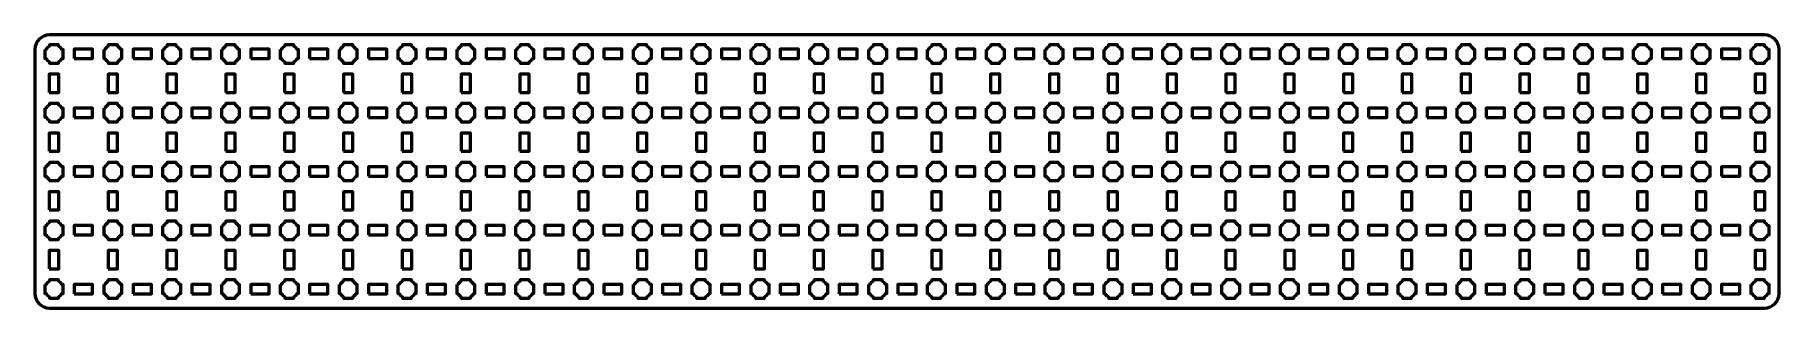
# Model space of a CAD drawing. Header units: centimetres. Extents: x -40.1 to 19.1, y -19.5 to -10.2.
import ezdxf

# ---------------------------------------------------------------- set-up
doc = ezdxf.new("R2010")
doc.units = ezdxf.units.CM
doc.header["$MEASUREMENT"] = 0
doc.layers.add('Layer 1', color=7, linetype='Continuous')

msp = doc.modelspace()

# ---------------------------------------------------------------- linework, layer by layer
at = {"layer": 'Layer 1', "color": 250, "lineweight": 53}
for points in [[(-38.81, -11.01), (-38.19, -11.01), (-38.19, -10.69), (-38.81, -10.69), (-38.81, -11.01)], [(-36.81, -11.01), (-36.19, -11.01), (-36.19, -10.69), (-36.81, -10.69), (-36.81, -11.01)], [(-34.81, -11.01), (-34.19, -11.01), (-34.19, -10.69), (-34.81, -10.69), (-34.81, -11.01)], [(-32.81, -11.01), (-32.19, -11.01), (-32.19, -10.69), (-32.81, -10.69), (-32.81, -11.01)], [(-30.81, -11.01), (-30.19, -11.01), (-30.19, -10.69), (-30.81, -10.69), (-30.81, -11.01)], [(-28.81, -11.01), (-28.19, -11.01), (-28.19, -10.69), (-28.81, -10.69), (-28.81, -11.01)], [(-26.81, -11.01), (-26.19, -11.01), (-26.19, -10.69), (-26.81, -10.69), (-26.81, -11.01)], [(-24.81, -11.01), (-24.19, -11.01), (-24.19, -10.69), (-24.81, -10.69), (-24.81, -11.01)], [(-22.81, -11.01), (-22.19, -11.01), (-22.19, -10.69), (-22.81, -10.69), (-22.81, -11.01)], [(-20.81, -11.01), (-20.19, -11.01), (-20.19, -10.69), (-20.81, -10.69), (-20.81, -11.01)], [(-18.81, -11.01), (-18.19, -11.01), (-18.19, -10.69), (-18.81, -10.69), (-18.81, -11.01)], [(-16.81, -11.01), (-16.19, -11.01), (-16.19, -10.69), (-16.81, -10.69), (-16.81, -11.01)], [(-14.81, -11.01), (-14.19, -11.01), (-14.19, -10.69), (-14.81, -10.69), (-14.81, -11.01)], [(-12.81, -11.01), (-12.19, -11.01), (-12.19, -10.69), (-12.81, -10.69), (-12.81, -11.01)], [(-10.81, -11.01), (-10.19, -11.01), (-10.19, -10.69), (-10.81, -10.69), (-10.81, -11.01)], [(-8.81, -11.01), (-8.19, -11.01), (-8.19, -10.69), (-8.81, -10.69), (-8.81, -11.01)], [(-6.81, -11.01), (-6.19, -11.01), (-6.19, -10.69), (-6.81, -10.69), (-6.81, -11.01)], [(-4.81, -11.01), (-4.19, -11.01), (-4.19, -10.69), (-4.81, -10.69), (-4.81, -11.01)], [(-2.81, -11.01), (-2.19, -11.01), (-2.19, -10.69), (-2.81, -10.69), (-2.81, -11.01)], [(-0.81, -11.01), (-0.19, -11.01), (-0.19, -10.69), (-0.81, -10.69), (-0.81, -11.01)], [(1.19, -11.01), (1.81, -11.01), (1.81, -10.69), (1.19, -10.69), (1.19, -11.01)], [(3.19, -11.01), (3.81, -11.01), (3.81, -10.69), (3.19, -10.69), (3.19, -11.01)], [(5.19, -11.01), (5.81, -11.01), (5.81, -10.69), (5.19, -10.69), (5.19, -11.01)], [(7.19, -11.01), (7.81, -11.01), (7.81, -10.69), (7.19, -10.69), (7.19, -11.01)], [(9.19, -11.01), (9.81, -11.01), (9.81, -10.69), (9.19, -10.69), (9.19, -11.01)], [(11.19, -11.01), (11.81, -11.01), (11.81, -10.69), (11.19, -10.69), (11.19, -11.01)], [(13.19, -11.01), (13.81, -11.01), (13.81, -10.69), (13.19, -10.69), (13.19, -11.01)], [(15.19, -11.01), (15.81, -11.01), (15.81, -10.69), (15.19, -10.69), (15.19, -11.01)], [(17.19, -11.01), (17.81, -11.01), (17.81, -10.69), (17.19, -10.69), (17.19, -11.01)], [(-39.66, -12.16), (-39.34, -12.16), (-39.34, -11.54), (-39.66, -11.54), (-39.66, -12.16)], [(-37.66, -12.16), (-37.34, -12.16), (-37.34, -11.54), (-37.66, -11.54), (-37.66, -12.16)], [(-35.66, -12.16), (-35.34, -12.16), (-35.34, -11.54), (-35.66, -11.54), (-35.66, -12.16)], [(-33.66, -12.16), (-33.34, -12.16), (-33.34, -11.54), (-33.66, -11.54), (-33.66, -12.16)], [(-31.66, -12.16), (-31.34, -12.16), (-31.34, -11.54), (-31.66, -11.54), (-31.66, -12.16)], [(-29.66, -12.16), (-29.34, -12.16), (-29.34, -11.54), (-29.66, -11.54), (-29.66, -12.16)], [(-27.66, -12.16), (-27.34, -12.16), (-27.34, -11.54), (-27.66, -11.54), (-27.66, -12.16)], [(-25.66, -12.16), (-25.34, -12.16), (-25.34, -11.54), (-25.66, -11.54), (-25.66, -12.16)], [(-23.66, -12.16), (-23.34, -12.16), (-23.34, -11.54), (-23.66, -11.54), (-23.66, -12.16)], [(-21.66, -12.16), (-21.34, -12.16), (-21.34, -11.54), (-21.66, -11.54), (-21.66, -12.16)], [(-19.66, -12.16), (-19.34, -12.16), (-19.34, -11.54), (-19.66, -11.54), (-19.66, -12.16)], [(-17.66, -12.16), (-17.34, -12.16), (-17.34, -11.54), (-17.66, -11.54), (-17.66, -12.16)], [(-15.66, -12.16), (-15.34, -12.16), (-15.34, -11.54), (-15.66, -11.54), (-15.66, -12.16)], [(-13.66, -12.16), (-13.34, -12.16), (-13.34, -11.54), (-13.66, -11.54), (-13.66, -12.16)], [(-11.66, -12.16), (-11.34, -12.16), (-11.34, -11.54), (-11.66, -11.54), (-11.66, -12.16)], [(-9.66, -12.16), (-9.34, -12.16), (-9.34, -11.54), (-9.66, -11.54), (-9.66, -12.16)], [(-7.66, -12.16), (-7.34, -12.16), (-7.34, -11.54), (-7.66, -11.54), (-7.66, -12.16)], [(-5.66, -12.16), (-5.34, -12.16), (-5.34, -11.54), (-5.66, -11.54), (-5.66, -12.16)], [(-3.66, -12.16), (-3.34, -12.16), (-3.34, -11.54), (-3.66, -11.54), (-3.66, -12.16)], [(-1.66, -12.16), (-1.34, -12.16), (-1.34, -11.54), (-1.66, -11.54), (-1.66, -12.16)], [(0.34, -12.16), (0.66, -12.16), (0.66, -11.54), (0.34, -11.54), (0.34, -12.16)], [(2.34, -12.16), (2.66, -12.16), (2.66, -11.54), (2.34, -11.54), (2.34, -12.16)], [(4.34, -12.16), (4.66, -12.16), (4.66, -11.54), (4.34, -11.54), (4.34, -12.16)], [(6.34, -12.16), (6.66, -12.16), (6.66, -11.54), (6.34, -11.54), (6.34, -12.16)], [(8.34, -12.16), (8.66, -12.16), (8.66, -11.54), (8.34, -11.54), (8.34, -12.16)], [(10.34, -12.16), (10.66, -12.16), (10.66, -11.54), (10.34, -11.54), (10.34, -12.16)], [(12.34, -12.16), (12.66, -12.16), (12.66, -11.54), (12.34, -11.54), (12.34, -12.16)], [(14.34, -12.16), (14.66, -12.16), (14.66, -11.54), (14.34, -11.54), (14.34, -12.16)], [(16.34, -12.16), (16.66, -12.16), (16.66, -11.54), (16.34, -11.54), (16.34, -12.16)], [(18.34, -12.16), (18.66, -12.16), (18.66, -11.54), (18.34, -11.54), (18.34, -12.16)], [(-38.81, -13.01), (-38.19, -13.01), (-38.19, -12.69), (-38.81, -12.69), (-38.81, -13.01)], [(-36.81, -13.01), (-36.19, -13.01), (-36.19, -12.69), (-36.81, -12.69), (-36.81, -13.01)], [(-34.81, -13.01), (-34.19, -13.01), (-34.19, -12.69), (-34.81, -12.69), (-34.81, -13.01)], [(-32.81, -13.01), (-32.19, -13.01), (-32.19, -12.69), (-32.81, -12.69), (-32.81, -13.01)], [(-30.81, -13.01), (-30.19, -13.01), (-30.19, -12.69), (-30.81, -12.69), (-30.81, -13.01)], [(-28.81, -13.01), (-28.19, -13.01), (-28.19, -12.69), (-28.81, -12.69), (-28.81, -13.01)], [(-26.81, -13.01), (-26.19, -13.01), (-26.19, -12.69), (-26.81, -12.69), (-26.81, -13.01)], [(-24.81, -13.01), (-24.19, -13.01), (-24.19, -12.69), (-24.81, -12.69), (-24.81, -13.01)], [(-22.81, -13.01), (-22.19, -13.01), (-22.19, -12.69), (-22.81, -12.69), (-22.81, -13.01)], [(-20.81, -13.01), (-20.19, -13.01), (-20.19, -12.69), (-20.81, -12.69), (-20.81, -13.01)], [(-18.81, -13.01), (-18.19, -13.01), (-18.19, -12.69), (-18.81, -12.69), (-18.81, -13.01)], [(-16.81, -13.01), (-16.19, -13.01), (-16.19, -12.69), (-16.81, -12.69), (-16.81, -13.01)], [(-14.81, -13.01), (-14.19, -13.01), (-14.19, -12.69), (-14.81, -12.69), (-14.81, -13.01)], [(-12.81, -13.01), (-12.19, -13.01), (-12.19, -12.69), (-12.81, -12.69), (-12.81, -13.01)], [(-10.81, -13.01), (-10.19, -13.01), (-10.19, -12.69), (-10.81, -12.69), (-10.81, -13.01)], [(-8.81, -13.01), (-8.19, -13.01), (-8.19, -12.69), (-8.81, -12.69), (-8.81, -13.01)], [(-6.81, -13.01), (-6.19, -13.01), (-6.19, -12.69), (-6.81, -12.69), (-6.81, -13.01)], [(-4.81, -13.01), (-4.19, -13.01), (-4.19, -12.69), (-4.81, -12.69), (-4.81, -13.01)], [(-2.81, -13.01), (-2.19, -13.01), (-2.19, -12.69), (-2.81, -12.69), (-2.81, -13.01)], [(-0.81, -13.01), (-0.19, -13.01), (-0.19, -12.69), (-0.81, -12.69), (-0.81, -13.01)], [(1.19, -13.01), (1.81, -13.01), (1.81, -12.69), (1.19, -12.69), (1.19, -13.01)], [(3.19, -13.01), (3.81, -13.01), (3.81, -12.69), (3.19, -12.69), (3.19, -13.01)], [(5.19, -13.01), (5.81, -13.01), (5.81, -12.69), (5.19, -12.69), (5.19, -13.01)], [(7.19, -13.01), (7.81, -13.01), (7.81, -12.69), (7.19, -12.69), (7.19, -13.01)], [(9.19, -13.01), (9.81, -13.01), (9.81, -12.69), (9.19, -12.69), (9.19, -13.01)], [(11.19, -13.01), (11.81, -13.01), (11.81, -12.69), (11.19, -12.69), (11.19, -13.01)], [(13.19, -13.01), (13.81, -13.01), (13.81, -12.69), (13.19, -12.69), (13.19, -13.01)], [(15.19, -13.01), (15.81, -13.01), (15.81, -12.69), (15.19, -12.69), (15.19, -13.01)], [(17.19, -13.01), (17.81, -13.01), (17.81, -12.69), (17.19, -12.69), (17.19, -13.01)], [(-39.66, -14.16), (-39.34, -14.16), (-39.34, -13.54), (-39.66, -13.54), (-39.66, -14.16)], [(-37.66, -14.16), (-37.34, -14.16), (-37.34, -13.54), (-37.66, -13.54), (-37.66, -14.16)], [(-35.66, -14.16), (-35.34, -14.16), (-35.34, -13.54), (-35.66, -13.54), (-35.66, -14.16)], [(-33.66, -14.16), (-33.34, -14.16), (-33.34, -13.54), (-33.66, -13.54), (-33.66, -14.16)], [(-31.66, -14.16), (-31.34, -14.16), (-31.34, -13.54), (-31.66, -13.54), (-31.66, -14.16)], [(-29.66, -14.16), (-29.34, -14.16), (-29.34, -13.54), (-29.66, -13.54), (-29.66, -14.16)], [(-27.66, -14.16), (-27.34, -14.16), (-27.34, -13.54), (-27.66, -13.54), (-27.66, -14.16)], [(-25.66, -14.16), (-25.34, -14.16), (-25.34, -13.54), (-25.66, -13.54), (-25.66, -14.16)], [(-23.66, -14.16), (-23.34, -14.16), (-23.34, -13.54), (-23.66, -13.54), (-23.66, -14.16)], [(-21.66, -14.16), (-21.34, -14.16), (-21.34, -13.54), (-21.66, -13.54), (-21.66, -14.16)], [(-19.66, -14.16), (-19.34, -14.16), (-19.34, -13.54), (-19.66, -13.54), (-19.66, -14.16)], [(-17.66, -14.16), (-17.34, -14.16), (-17.34, -13.54), (-17.66, -13.54), (-17.66, -14.16)], [(-15.66, -14.16), (-15.34, -14.16), (-15.34, -13.54), (-15.66, -13.54), (-15.66, -14.16)], [(-13.66, -14.16), (-13.34, -14.16), (-13.34, -13.54), (-13.66, -13.54), (-13.66, -14.16)], [(-11.66, -14.16), (-11.34, -14.16), (-11.34, -13.54), (-11.66, -13.54), (-11.66, -14.16)], [(-9.66, -14.16), (-9.34, -14.16), (-9.34, -13.54), (-9.66, -13.54), (-9.66, -14.16)], [(-7.66, -14.16), (-7.34, -14.16), (-7.34, -13.54), (-7.66, -13.54), (-7.66, -14.16)], [(-5.66, -14.16), (-5.34, -14.16), (-5.34, -13.54), (-5.66, -13.54), (-5.66, -14.16)], [(-3.66, -14.16), (-3.34, -14.16), (-3.34, -13.54), (-3.66, -13.54), (-3.66, -14.16)], [(-1.66, -14.16), (-1.34, -14.16), (-1.34, -13.54), (-1.66, -13.54), (-1.66, -14.16)], [(0.34, -14.16), (0.66, -14.16), (0.66, -13.54), (0.34, -13.54), (0.34, -14.16)], [(2.34, -14.16), (2.66, -14.16), (2.66, -13.54), (2.34, -13.54), (2.34, -14.16)], [(4.34, -14.16), (4.66, -14.16), (4.66, -13.54), (4.34, -13.54), (4.34, -14.16)], [(6.34, -14.16), (6.66, -14.16), (6.66, -13.54), (6.34, -13.54), (6.34, -14.16)], [(8.34, -14.16), (8.66, -14.16), (8.66, -13.54), (8.34, -13.54), (8.34, -14.16)], [(10.34, -14.16), (10.66, -14.16), (10.66, -13.54), (10.34, -13.54), (10.34, -14.16)], [(12.34, -14.16), (12.66, -14.16), (12.66, -13.54), (12.34, -13.54), (12.34, -14.16)], [(14.34, -14.16), (14.66, -14.16), (14.66, -13.54), (14.34, -13.54), (14.34, -14.16)], [(16.34, -14.16), (16.66, -14.16), (16.66, -13.54), (16.34, -13.54), (16.34, -14.16)], [(18.34, -14.16), (18.66, -14.16), (18.66, -13.54), (18.34, -13.54), (18.34, -14.16)], [(-38.81, -15.01), (-38.19, -15.01), (-38.19, -14.69), (-38.81, -14.69), (-38.81, -15.01)], [(-36.81, -15.01), (-36.19, -15.01), (-36.19, -14.69), (-36.81, -14.69), (-36.81, -15.01)], [(-34.81, -15.01), (-34.19, -15.01), (-34.19, -14.69), (-34.81, -14.69), (-34.81, -15.01)], [(-32.81, -15.01), (-32.19, -15.01), (-32.19, -14.69), (-32.81, -14.69), (-32.81, -15.01)], [(-30.81, -15.01), (-30.19, -15.01), (-30.19, -14.69), (-30.81, -14.69), (-30.81, -15.01)], [(-28.81, -15.01), (-28.19, -15.01), (-28.19, -14.69), (-28.81, -14.69), (-28.81, -15.01)], [(-26.81, -15.01), (-26.19, -15.01), (-26.19, -14.69), (-26.81, -14.69), (-26.81, -15.01)], [(-24.81, -15.01), (-24.19, -15.01), (-24.19, -14.69), (-24.81, -14.69), (-24.81, -15.01)], [(-22.81, -15.01), (-22.19, -15.01), (-22.19, -14.69), (-22.81, -14.69), (-22.81, -15.01)], [(-20.81, -15.01), (-20.19, -15.01), (-20.19, -14.69), (-20.81, -14.69), (-20.81, -15.01)], [(-18.81, -15.01), (-18.19, -15.01), (-18.19, -14.69), (-18.81, -14.69), (-18.81, -15.01)], [(-16.81, -15.01), (-16.19, -15.01), (-16.19, -14.69), (-16.81, -14.69), (-16.81, -15.01)], [(-14.81, -15.01), (-14.19, -15.01), (-14.19, -14.69), (-14.81, -14.69), (-14.81, -15.01)], [(-12.81, -15.01), (-12.19, -15.01), (-12.19, -14.69), (-12.81, -14.69), (-12.81, -15.01)], [(-10.81, -15.01), (-10.19, -15.01), (-10.19, -14.69), (-10.81, -14.69), (-10.81, -15.01)], [(-8.81, -15.01), (-8.19, -15.01), (-8.19, -14.69), (-8.81, -14.69), (-8.81, -15.01)], [(-6.81, -15.01), (-6.19, -15.01), (-6.19, -14.69), (-6.81, -14.69), (-6.81, -15.01)], [(-4.81, -15.01), (-4.19, -15.01), (-4.19, -14.69), (-4.81, -14.69), (-4.81, -15.01)], [(-2.81, -15.01), (-2.19, -15.01), (-2.19, -14.69), (-2.81, -14.69), (-2.81, -15.01)], [(-0.81, -15.01), (-0.19, -15.01), (-0.19, -14.69), (-0.81, -14.69), (-0.81, -15.01)], [(1.19, -15.01), (1.81, -15.01), (1.81, -14.69), (1.19, -14.69), (1.19, -15.01)], [(3.19, -15.01), (3.81, -15.01), (3.81, -14.69), (3.19, -14.69), (3.19, -15.01)], [(5.19, -15.01), (5.81, -15.01), (5.81, -14.69), (5.19, -14.69), (5.19, -15.01)], [(7.19, -15.01), (7.81, -15.01), (7.81, -14.69), (7.19, -14.69), (7.19, -15.01)], [(9.19, -15.01), (9.81, -15.01), (9.81, -14.69), (9.19, -14.69), (9.19, -15.01)], [(11.19, -15.01), (11.81, -15.01), (11.81, -14.69), (11.19, -14.69), (11.19, -15.01)], [(13.19, -15.01), (13.81, -15.01), (13.81, -14.69), (13.19, -14.69), (13.19, -15.01)], [(15.19, -15.01), (15.81, -15.01), (15.81, -14.69), (15.19, -14.69), (15.19, -15.01)], [(17.19, -15.01), (17.81, -15.01), (17.81, -14.69), (17.19, -14.69), (17.19, -15.01)], [(-39.66, -16.16), (-39.34, -16.16), (-39.34, -15.54), (-39.66, -15.54), (-39.66, -16.16)], [(-37.66, -16.16), (-37.34, -16.16), (-37.34, -15.54), (-37.66, -15.54), (-37.66, -16.16)], [(-35.66, -16.16), (-35.34, -16.16), (-35.34, -15.54), (-35.66, -15.54), (-35.66, -16.16)], [(-33.66, -16.16), (-33.34, -16.16), (-33.34, -15.54), (-33.66, -15.54), (-33.66, -16.16)], [(-31.66, -16.16), (-31.34, -16.16), (-31.34, -15.54), (-31.66, -15.54), (-31.66, -16.16)], [(-29.66, -16.16), (-29.34, -16.16), (-29.34, -15.54), (-29.66, -15.54), (-29.66, -16.16)], [(-27.66, -16.16), (-27.34, -16.16), (-27.34, -15.54), (-27.66, -15.54), (-27.66, -16.16)], [(-25.66, -16.16), (-25.34, -16.16), (-25.34, -15.54), (-25.66, -15.54), (-25.66, -16.16)], [(-23.66, -16.16), (-23.34, -16.16), (-23.34, -15.54), (-23.66, -15.54), (-23.66, -16.16)], [(-21.66, -16.16), (-21.34, -16.16), (-21.34, -15.54), (-21.66, -15.54), (-21.66, -16.16)], [(-19.66, -16.16), (-19.34, -16.16), (-19.34, -15.54), (-19.66, -15.54), (-19.66, -16.16)], [(-17.66, -16.16), (-17.34, -16.16), (-17.34, -15.54), (-17.66, -15.54), (-17.66, -16.16)], [(-15.66, -16.16), (-15.34, -16.16), (-15.34, -15.54), (-15.66, -15.54), (-15.66, -16.16)], [(-13.66, -16.16), (-13.34, -16.16), (-13.34, -15.54), (-13.66, -15.54), (-13.66, -16.16)], [(-11.66, -16.16), (-11.34, -16.16), (-11.34, -15.54), (-11.66, -15.54), (-11.66, -16.16)], [(-9.66, -16.16), (-9.34, -16.16), (-9.34, -15.54), (-9.66, -15.54), (-9.66, -16.16)], [(-7.66, -16.16), (-7.34, -16.16), (-7.34, -15.54), (-7.66, -15.54), (-7.66, -16.16)], [(-5.66, -16.16), (-5.34, -16.16), (-5.34, -15.54), (-5.66, -15.54), (-5.66, -16.16)], [(-3.66, -16.16), (-3.34, -16.16), (-3.34, -15.54), (-3.66, -15.54), (-3.66, -16.16)], [(-1.66, -16.16), (-1.34, -16.16), (-1.34, -15.54), (-1.66, -15.54), (-1.66, -16.16)], [(0.34, -16.16), (0.66, -16.16), (0.66, -15.54), (0.34, -15.54), (0.34, -16.16)], [(2.34, -16.16), (2.66, -16.16), (2.66, -15.54), (2.34, -15.54), (2.34, -16.16)], [(4.34, -16.16), (4.66, -16.16), (4.66, -15.54), (4.34, -15.54), (4.34, -16.16)], [(6.34, -16.16), (6.66, -16.16), (6.66, -15.54), (6.34, -15.54), (6.34, -16.16)], [(8.34, -16.16), (8.66, -16.16), (8.66, -15.54), (8.34, -15.54), (8.34, -16.16)], [(10.34, -16.16), (10.66, -16.16), (10.66, -15.54), (10.34, -15.54), (10.34, -16.16)], [(12.34, -16.16), (12.66, -16.16), (12.66, -15.54), (12.34, -15.54), (12.34, -16.16)], [(14.34, -16.16), (14.66, -16.16), (14.66, -15.54), (14.34, -15.54), (14.34, -16.16)], [(16.34, -16.16), (16.66, -16.16), (16.66, -15.54), (16.34, -15.54), (16.34, -16.16)], [(18.34, -16.16), (18.66, -16.16), (18.66, -15.54), (18.34, -15.54), (18.34, -16.16)], [(-38.81, -17.01), (-38.19, -17.01), (-38.19, -16.69), (-38.81, -16.69), (-38.81, -17.01)], [(-36.81, -17.01), (-36.19, -17.01), (-36.19, -16.69), (-36.81, -16.69), (-36.81, -17.01)], [(-34.81, -17.01), (-34.19, -17.01), (-34.19, -16.69), (-34.81, -16.69), (-34.81, -17.01)], [(-32.81, -17.01), (-32.19, -17.01), (-32.19, -16.69), (-32.81, -16.69), (-32.81, -17.01)], [(-30.81, -17.01), (-30.19, -17.01), (-30.19, -16.69), (-30.81, -16.69), (-30.81, -17.01)], [(-28.81, -17.01), (-28.19, -17.01), (-28.19, -16.69), (-28.81, -16.69), (-28.81, -17.01)], [(-26.81, -17.01), (-26.19, -17.01), (-26.19, -16.69), (-26.81, -16.69), (-26.81, -17.01)], [(-24.81, -17.01), (-24.19, -17.01), (-24.19, -16.69), (-24.81, -16.69), (-24.81, -17.01)], [(-22.81, -17.01), (-22.19, -17.01), (-22.19, -16.69), (-22.81, -16.69), (-22.81, -17.01)], [(-20.81, -17.01), (-20.19, -17.01), (-20.19, -16.69), (-20.81, -16.69), (-20.81, -17.01)], [(-18.81, -17.01), (-18.19, -17.01), (-18.19, -16.69), (-18.81, -16.69), (-18.81, -17.01)], [(-16.81, -17.01), (-16.19, -17.01), (-16.19, -16.69), (-16.81, -16.69), (-16.81, -17.01)], [(-14.81, -17.01), (-14.19, -17.01), (-14.19, -16.69), (-14.81, -16.69), (-14.81, -17.01)], [(-12.81, -17.01), (-12.19, -17.01), (-12.19, -16.69), (-12.81, -16.69), (-12.81, -17.01)], [(-10.81, -17.01), (-10.19, -17.01), (-10.19, -16.69), (-10.81, -16.69), (-10.81, -17.01)], [(-8.81, -17.01), (-8.19, -17.01), (-8.19, -16.69), (-8.81, -16.69), (-8.81, -17.01)], [(-6.81, -17.01), (-6.19, -17.01), (-6.19, -16.69), (-6.81, -16.69), (-6.81, -17.01)], [(-4.81, -17.01), (-4.19, -17.01), (-4.19, -16.69), (-4.81, -16.69), (-4.81, -17.01)], [(-2.81, -17.01), (-2.19, -17.01), (-2.19, -16.69), (-2.81, -16.69), (-2.81, -17.01)], [(-0.81, -17.01), (-0.19, -17.01), (-0.19, -16.69), (-0.81, -16.69), (-0.81, -17.01)], [(1.19, -17.01), (1.81, -17.01), (1.81, -16.69), (1.19, -16.69), (1.19, -17.01)], [(3.19, -17.01), (3.81, -17.01), (3.81, -16.69), (3.19, -16.69), (3.19, -17.01)], [(5.19, -17.01), (5.81, -17.01), (5.81, -16.69), (5.19, -16.69), (5.19, -17.01)], [(7.19, -17.01), (7.81, -17.01), (7.81, -16.69), (7.19, -16.69), (7.19, -17.01)], [(9.19, -17.01), (9.81, -17.01), (9.81, -16.69), (9.19, -16.69), (9.19, -17.01)], [(11.19, -17.01), (11.81, -17.01), (11.81, -16.69), (11.19, -16.69), (11.19, -17.01)], [(13.19, -17.01), (13.81, -17.01), (13.81, -16.69), (13.19, -16.69), (13.19, -17.01)], [(15.19, -17.01), (15.81, -17.01), (15.81, -16.69), (15.19, -16.69), (15.19, -17.01)], [(17.19, -17.01), (17.81, -17.01), (17.81, -16.69), (17.19, -16.69), (17.19, -17.01)], [(-39.66, -18.16), (-39.34, -18.16), (-39.34, -17.54), (-39.66, -17.54), (-39.66, -18.16)], [(-37.66, -18.16), (-37.34, -18.16), (-37.34, -17.54), (-37.66, -17.54), (-37.66, -18.16)], [(-35.66, -18.16), (-35.34, -18.16), (-35.34, -17.54), (-35.66, -17.54), (-35.66, -18.16)], [(-33.66, -18.16), (-33.34, -18.16), (-33.34, -17.54), (-33.66, -17.54), (-33.66, -18.16)], [(-31.66, -18.16), (-31.34, -18.16), (-31.34, -17.54), (-31.66, -17.54), (-31.66, -18.16)], [(-29.66, -18.16), (-29.34, -18.16), (-29.34, -17.54), (-29.66, -17.54), (-29.66, -18.16)], [(-27.66, -18.16), (-27.34, -18.16), (-27.34, -17.54), (-27.66, -17.54), (-27.66, -18.16)], [(-25.66, -18.16), (-25.34, -18.16), (-25.34, -17.54), (-25.66, -17.54), (-25.66, -18.16)], [(-23.66, -18.16), (-23.34, -18.16), (-23.34, -17.54), (-23.66, -17.54), (-23.66, -18.16)], [(-21.66, -18.16), (-21.34, -18.16), (-21.34, -17.54), (-21.66, -17.54), (-21.66, -18.16)], [(-19.66, -18.16), (-19.34, -18.16), (-19.34, -17.54), (-19.66, -17.54), (-19.66, -18.16)], [(-17.66, -18.16), (-17.34, -18.16), (-17.34, -17.54), (-17.66, -17.54), (-17.66, -18.16)], [(-15.66, -18.16), (-15.34, -18.16), (-15.34, -17.54), (-15.66, -17.54), (-15.66, -18.16)], [(-13.66, -18.16), (-13.34, -18.16), (-13.34, -17.54), (-13.66, -17.54), (-13.66, -18.16)], [(-11.66, -18.16), (-11.34, -18.16), (-11.34, -17.54), (-11.66, -17.54), (-11.66, -18.16)], [(-9.66, -18.16), (-9.34, -18.16), (-9.34, -17.54), (-9.66, -17.54), (-9.66, -18.16)], [(-7.66, -18.16), (-7.34, -18.16), (-7.34, -17.54), (-7.66, -17.54), (-7.66, -18.16)], [(-5.66, -18.16), (-5.34, -18.16), (-5.34, -17.54), (-5.66, -17.54), (-5.66, -18.16)], [(-3.66, -18.16), (-3.34, -18.16), (-3.34, -17.54), (-3.66, -17.54), (-3.66, -18.16)], [(-1.66, -18.16), (-1.34, -18.16), (-1.34, -17.54), (-1.66, -17.54), (-1.66, -18.16)], [(0.34, -18.16), (0.66, -18.16), (0.66, -17.54), (0.34, -17.54), (0.34, -18.16)], [(2.34, -18.16), (2.66, -18.16), (2.66, -17.54), (2.34, -17.54), (2.34, -18.16)], [(4.34, -18.16), (4.66, -18.16), (4.66, -17.54), (4.34, -17.54), (4.34, -18.16)], [(6.34, -18.16), (6.66, -18.16), (6.66, -17.54), (6.34, -17.54), (6.34, -18.16)], [(8.34, -18.16), (8.66, -18.16), (8.66, -17.54), (8.34, -17.54), (8.34, -18.16)], [(10.34, -18.16), (10.66, -18.16), (10.66, -17.54), (10.34, -17.54), (10.34, -18.16)], [(12.34, -18.16), (12.66, -18.16), (12.66, -17.54), (12.34, -17.54), (12.34, -18.16)], [(14.34, -18.16), (14.66, -18.16), (14.66, -17.54), (14.34, -17.54), (14.34, -18.16)], [(16.34, -18.16), (16.66, -18.16), (16.66, -17.54), (16.34, -17.54), (16.34, -18.16)], [(18.34, -18.16), (18.66, -18.16), (18.66, -17.54), (18.34, -17.54), (18.34, -18.16)], [(-38.81, -19.01), (-38.19, -19.01), (-38.19, -18.69), (-38.81, -18.69), (-38.81, -19.01)], [(-36.81, -19.01), (-36.19, -19.01), (-36.19, -18.69), (-36.81, -18.69), (-36.81, -19.01)], [(-34.81, -19.01), (-34.19, -19.01), (-34.19, -18.69), (-34.81, -18.69), (-34.81, -19.01)], [(-32.81, -19.01), (-32.19, -19.01), (-32.19, -18.69), (-32.81, -18.69), (-32.81, -19.01)], [(-30.81, -19.01), (-30.19, -19.01), (-30.19, -18.69), (-30.81, -18.69), (-30.81, -19.01)], [(-28.81, -19.01), (-28.19, -19.01), (-28.19, -18.69), (-28.81, -18.69), (-28.81, -19.01)], [(-26.81, -19.01), (-26.19, -19.01), (-26.19, -18.69), (-26.81, -18.69), (-26.81, -19.01)], [(-24.81, -19.01), (-24.19, -19.01), (-24.19, -18.69), (-24.81, -18.69), (-24.81, -19.01)], [(-22.81, -19.01), (-22.19, -19.01), (-22.19, -18.69), (-22.81, -18.69), (-22.81, -19.01)], [(-20.81, -19.01), (-20.19, -19.01), (-20.19, -18.69), (-20.81, -18.69), (-20.81, -19.01)], [(-18.81, -19.01), (-18.19, -19.01), (-18.19, -18.69), (-18.81, -18.69), (-18.81, -19.01)], [(-16.81, -19.01), (-16.19, -19.01), (-16.19, -18.69), (-16.81, -18.69), (-16.81, -19.01)], [(-14.81, -19.01), (-14.19, -19.01), (-14.19, -18.69), (-14.81, -18.69), (-14.81, -19.01)], [(-12.81, -19.01), (-12.19, -19.01), (-12.19, -18.69), (-12.81, -18.69), (-12.81, -19.01)], [(-10.81, -19.01), (-10.19, -19.01), (-10.19, -18.69), (-10.81, -18.69), (-10.81, -19.01)], [(-8.81, -19.01), (-8.19, -19.01), (-8.19, -18.69), (-8.81, -18.69), (-8.81, -19.01)], [(-6.81, -19.01), (-6.19, -19.01), (-6.19, -18.69), (-6.81, -18.69), (-6.81, -19.01)], [(-4.81, -19.01), (-4.19, -19.01), (-4.19, -18.69), (-4.81, -18.69), (-4.81, -19.01)], [(-2.81, -19.01), (-2.19, -19.01), (-2.19, -18.69), (-2.81, -18.69), (-2.81, -19.01)], [(-0.81, -19.01), (-0.19, -19.01), (-0.19, -18.69), (-0.81, -18.69), (-0.81, -19.01)], [(1.19, -19.01), (1.81, -19.01), (1.81, -18.69), (1.19, -18.69), (1.19, -19.01)], [(3.19, -19.01), (3.81, -19.01), (3.81, -18.69), (3.19, -18.69), (3.19, -19.01)], [(5.19, -19.01), (5.81, -19.01), (5.81, -18.69), (5.19, -18.69), (5.19, -19.01)], [(7.19, -19.01), (7.81, -19.01), (7.81, -18.69), (7.19, -18.69), (7.19, -19.01)], [(9.19, -19.01), (9.81, -19.01), (9.81, -18.69), (9.19, -18.69), (9.19, -19.01)], [(11.19, -19.01), (11.81, -19.01), (11.81, -18.69), (11.19, -18.69), (11.19, -19.01)], [(13.19, -19.01), (13.81, -19.01), (13.81, -18.69), (13.19, -18.69), (13.19, -19.01)], [(15.19, -19.01), (15.81, -19.01), (15.81, -18.69), (15.19, -18.69), (15.19, -19.01)], [(17.19, -19.01), (17.81, -19.01), (17.81, -18.69), (17.19, -18.69), (17.19, -19.01)]]:
    msp.add_lwpolyline(points, close=True, dxfattribs=at)
msp.add_open_spline([(-40.15, -19), (-40.15, -19), (-40.15, -10.7), (-40.15, -10.7), (-40.15, -10.7), (-40.15, -10.42391), (-39.92609, -10.2), (-39.65, -10.2), (-39.65, -10.2), (-39.65, -10.2), (18.65, -10.2), (18.65, -10.2), (18.65, -10.2), (18.92609, -10.2), (19.15, -10.42391), (19.15, -10.7), (19.15, -10.7), (19.15, -10.7), (19.15, -19), (19.15, -19), (19.15, -19), (19.15, -19.27609), (18.92609, -19.5), (18.65, -19.5), (18.65, -19.5), (18.65, -19.5), (-39.65, -19.5), (-39.65, -19.5), (-39.65, -19.5), (-39.92609, -19.5), (-40.15, -19.27609), (-40.15, -19)], degree=3, knots=[0, 0, 0, 0, 0.125, 0.125, 0.125, 0.125, 0.25, 0.25, 0.25, 0.25, 0.375, 0.375, 0.375, 0.375, 0.5, 0.5, 0.5, 0.5, 0.625, 0.625, 0.625, 0.625, 0.75, 0.75, 0.75, 0.75, 0.875, 0.875, 0.875, 0.875, 1, 1, 1, 1], dxfattribs=at)
at = {"layer": 'Layer 1', "lineweight": 53}
for points in [[(-39.81, -10.695), (-39.81, -10.695), (-39.76851, -10.695), (-39.76851, -10.695), (-39.76851, -10.695), (-39.74128, -10.64795), (-39.70205, -10.60872), (-39.655, -10.58149), (-39.655, -10.58149), (-39.655, -10.58149), (-39.655, -10.54), (-39.655, -10.54), (-39.655, -10.54), (-39.655, -10.54), (-39.5, -10.54), (-39.5, -10.54), (-39.5, -10.54), (-39.5, -10.54), (-39.345, -10.54), (-39.345, -10.54), (-39.345, -10.54), (-39.345, -10.54), (-39.345, -10.58149), (-39.345, -10.58149), (-39.345, -10.58149), (-39.29795, -10.60872), (-39.25872, -10.64795), (-39.23149, -10.695), (-39.23149, -10.695), (-39.23149, -10.695), (-39.19, -10.695), (-39.19, -10.695), (-39.19, -10.695), (-39.19, -10.695), (-39.19, -10.85), (-39.19, -10.85), (-39.19, -10.85), (-39.19, -10.85), (-39.19, -11.005), (-39.19, -11.005), (-39.19, -11.005), (-39.19, -11.005), (-39.23149, -11.005), (-39.23149, -11.005), (-39.23149, -11.005), (-39.25872, -11.05205), (-39.29795, -11.09128), (-39.345, -11.11851), (-39.345, -11.11851), (-39.345, -11.11851), (-39.345, -11.16), (-39.345, -11.16), (-39.345, -11.16), (-39.345, -11.16), (-39.5, -11.16), (-39.5, -11.16), (-39.5, -11.16), (-39.5, -11.16), (-39.655, -11.16), (-39.655, -11.16), (-39.655, -11.16), (-39.655, -11.16), (-39.655, -11.11851), (-39.655, -11.11851), (-39.655, -11.11851), (-39.70205, -11.09128), (-39.74128, -11.05205), (-39.76851, -11.005), (-39.76851, -11.005), (-39.76851, -11.005), (-39.81, -11.005), (-39.81, -11.005), (-39.81, -11.005), (-39.81, -11.005), (-39.81, -10.85), (-39.81, -10.85), (-39.81, -10.85), (-39.81, -10.85), (-39.81, -10.695), (-39.81, -10.695)], [(-37.81, -10.695), (-37.81, -10.695), (-37.76851, -10.695), (-37.76851, -10.695), (-37.76851, -10.695), (-37.74128, -10.64795), (-37.70205, -10.60872), (-37.655, -10.58149), (-37.655, -10.58149), (-37.655, -10.58149), (-37.655, -10.54), (-37.655, -10.54), (-37.655, -10.54), (-37.655, -10.54), (-37.5, -10.54), (-37.5, -10.54), (-37.5, -10.54), (-37.5, -10.54), (-37.345, -10.54), (-37.345, -10.54), (-37.345, -10.54), (-37.345, -10.54), (-37.345, -10.58149), (-37.345, -10.58149), (-37.345, -10.58149), (-37.29795, -10.60872), (-37.25872, -10.64795), (-37.23149, -10.695), (-37.23149, -10.695), (-37.23149, -10.695), (-37.19, -10.695), (-37.19, -10.695), (-37.19, -10.695), (-37.19, -10.695), (-37.19, -10.85), (-37.19, -10.85), (-37.19, -10.85), (-37.19, -10.85), (-37.19, -11.005), (-37.19, -11.005), (-37.19, -11.005), (-37.19, -11.005), (-37.23149, -11.005), (-37.23149, -11.005), (-37.23149, -11.005), (-37.25872, -11.05205), (-37.29795, -11.09128), (-37.345, -11.11851), (-37.345, -11.11851), (-37.345, -11.11851), (-37.345, -11.16), (-37.345, -11.16), (-37.345, -11.16), (-37.345, -11.16), (-37.5, -11.16), (-37.5, -11.16), (-37.5, -11.16), (-37.5, -11.16), (-37.655, -11.16), (-37.655, -11.16), (-37.655, -11.16), (-37.655, -11.16), (-37.655, -11.11851), (-37.655, -11.11851), (-37.655, -11.11851), (-37.70205, -11.09128), (-37.74128, -11.05205), (-37.76851, -11.005), (-37.76851, -11.005), (-37.76851, -11.005), (-37.81, -11.005), (-37.81, -11.005), (-37.81, -11.005), (-37.81, -11.005), (-37.81, -10.85), (-37.81, -10.85), (-37.81, -10.85), (-37.81, -10.85), (-37.81, -10.695), (-37.81, -10.695)], [(-35.81, -10.695), (-35.81, -10.695), (-35.76851, -10.695), (-35.76851, -10.695), (-35.76851, -10.695), (-35.74128, -10.64795), (-35.70205, -10.60872), (-35.655, -10.58149), (-35.655, -10.58149), (-35.655, -10.58149), (-35.655, -10.54), (-35.655, -10.54), (-35.655, -10.54), (-35.655, -10.54), (-35.5, -10.54), (-35.5, -10.54), (-35.5, -10.54), (-35.5, -10.54), (-35.345, -10.54), (-35.345, -10.54), (-35.345, -10.54), (-35.345, -10.54), (-35.345, -10.58149), (-35.345, -10.58149), (-35.345, -10.58149), (-35.29795, -10.60872), (-35.25872, -10.64795), (-35.23149, -10.695), (-35.23149, -10.695), (-35.23149, -10.695), (-35.19, -10.695), (-35.19, -10.695), (-35.19, -10.695), (-35.19, -10.695), (-35.19, -10.85), (-35.19, -10.85), (-35.19, -10.85), (-35.19, -10.85), (-35.19, -11.005), (-35.19, -11.005), (-35.19, -11.005), (-35.19, -11.005), (-35.23149, -11.005), (-35.23149, -11.005), (-35.23149, -11.005), (-35.25872, -11.05205), (-35.29795, -11.09128), (-35.345, -11.11851), (-35.345, -11.11851), (-35.345, -11.11851), (-35.345, -11.16), (-35.345, -11.16), (-35.345, -11.16), (-35.345, -11.16), (-35.5, -11.16), (-35.5, -11.16), (-35.5, -11.16), (-35.5, -11.16), (-35.655, -11.16), (-35.655, -11.16), (-35.655, -11.16), (-35.655, -11.16), (-35.655, -11.11851), (-35.655, -11.11851), (-35.655, -11.11851), (-35.70205, -11.09128), (-35.74128, -11.05205), (-35.76851, -11.005), (-35.76851, -11.005), (-35.76851, -11.005), (-35.81, -11.005), (-35.81, -11.005), (-35.81, -11.005), (-35.81, -11.005), (-35.81, -10.85), (-35.81, -10.85), (-35.81, -10.85), (-35.81, -10.85), (-35.81, -10.695), (-35.81, -10.695)], [(-33.81, -10.695), (-33.81, -10.695), (-33.76851, -10.695), (-33.76851, -10.695), (-33.76851, -10.695), (-33.74128, -10.64795), (-33.70205, -10.60872), (-33.655, -10.58149), (-33.655, -10.58149), (-33.655, -10.58149), (-33.655, -10.54), (-33.655, -10.54), (-33.655, -10.54), (-33.655, -10.54), (-33.5, -10.54), (-33.5, -10.54), (-33.5, -10.54), (-33.5, -10.54), (-33.345, -10.54), (-33.345, -10.54), (-33.345, -10.54), (-33.345, -10.54), (-33.345, -10.58149), (-33.345, -10.58149), (-33.345, -10.58149), (-33.29795, -10.60872), (-33.25872, -10.64795), (-33.23149, -10.695), (-33.23149, -10.695), (-33.23149, -10.695), (-33.19, -10.695), (-33.19, -10.695), (-33.19, -10.695), (-33.19, -10.695), (-33.19, -10.85), (-33.19, -10.85), (-33.19, -10.85), (-33.19, -10.85), (-33.19, -11.005), (-33.19, -11.005), (-33.19, -11.005), (-33.19, -11.005), (-33.23149, -11.005), (-33.23149, -11.005), (-33.23149, -11.005), (-33.25872, -11.05205), (-33.29795, -11.09128), (-33.345, -11.11851), (-33.345, -11.11851), (-33.345, -11.11851), (-33.345, -11.16), (-33.345, -11.16), (-33.345, -11.16), (-33.345, -11.16), (-33.5, -11.16), (-33.5, -11.16), (-33.5, -11.16), (-33.5, -11.16), (-33.655, -11.16), (-33.655, -11.16), (-33.655, -11.16), (-33.655, -11.16), (-33.655, -11.11851), (-33.655, -11.11851), (-33.655, -11.11851), (-33.70205, -11.09128), (-33.74128, -11.05205), (-33.76851, -11.005), (-33.76851, -11.005), (-33.76851, -11.005), (-33.81, -11.005), (-33.81, -11.005), (-33.81, -11.005), (-33.81, -11.005), (-33.81, -10.85), (-33.81, -10.85), (-33.81, -10.85), (-33.81, -10.85), (-33.81, -10.695), (-33.81, -10.695)], [(-31.81, -10.695), (-31.81, -10.695), (-31.76851, -10.695), (-31.76851, -10.695), (-31.76851, -10.695), (-31.74128, -10.64795), (-31.70205, -10.60872), (-31.655, -10.58149), (-31.655, -10.58149), (-31.655, -10.58149), (-31.655, -10.54), (-31.655, -10.54), (-31.655, -10.54), (-31.655, -10.54), (-31.5, -10.54), (-31.5, -10.54), (-31.5, -10.54), (-31.5, -10.54), (-31.345, -10.54), (-31.345, -10.54), (-31.345, -10.54), (-31.345, -10.54), (-31.345, -10.58149), (-31.345, -10.58149), (-31.345, -10.58149), (-31.29795, -10.60872), (-31.25872, -10.64795), (-31.23149, -10.695), (-31.23149, -10.695), (-31.23149, -10.695), (-31.19, -10.695), (-31.19, -10.695), (-31.19, -10.695), (-31.19, -10.695), (-31.19, -10.85), (-31.19, -10.85), (-31.19, -10.85), (-31.19, -10.85), (-31.19, -11.005), (-31.19, -11.005), (-31.19, -11.005), (-31.19, -11.005), (-31.23149, -11.005), (-31.23149, -11.005), (-31.23149, -11.005), (-31.25872, -11.05205), (-31.29795, -11.09128), (-31.345, -11.11851), (-31.345, -11.11851), (-31.345, -11.11851), (-31.345, -11.16), (-31.345, -11.16), (-31.345, -11.16), (-31.345, -11.16), (-31.5, -11.16), (-31.5, -11.16), (-31.5, -11.16), (-31.5, -11.16), (-31.655, -11.16), (-31.655, -11.16), (-31.655, -11.16), (-31.655, -11.16), (-31.655, -11.11851), (-31.655, -11.11851), (-31.655, -11.11851), (-31.70205, -11.09128), (-31.74128, -11.05205), (-31.76851, -11.005), (-31.76851, -11.005), (-31.76851, -11.005), (-31.81, -11.005), (-31.81, -11.005), (-31.81, -11.005), (-31.81, -11.005), (-31.81, -10.85), (-31.81, -10.85), (-31.81, -10.85), (-31.81, -10.85), (-31.81, -10.695), (-31.81, -10.695)], [(-29.81, -10.695), (-29.81, -10.695), (-29.76851, -10.695), (-29.76851, -10.695), (-29.76851, -10.695), (-29.74128, -10.64795), (-29.70205, -10.60872), (-29.655, -10.58149), (-29.655, -10.58149), (-29.655, -10.58149), (-29.655, -10.54), (-29.655, -10.54), (-29.655, -10.54), (-29.655, -10.54), (-29.5, -10.54), (-29.5, -10.54), (-29.5, -10.54), (-29.5, -10.54), (-29.345, -10.54), (-29.345, -10.54), (-29.345, -10.54), (-29.345, -10.54), (-29.345, -10.58149), (-29.345, -10.58149), (-29.345, -10.58149), (-29.29795, -10.60872), (-29.25872, -10.64795), (-29.23149, -10.695), (-29.23149, -10.695), (-29.23149, -10.695), (-29.19, -10.695), (-29.19, -10.695), (-29.19, -10.695), (-29.19, -10.695), (-29.19, -10.85), (-29.19, -10.85), (-29.19, -10.85), (-29.19, -10.85), (-29.19, -11.005), (-29.19, -11.005), (-29.19, -11.005), (-29.19, -11.005), (-29.23149, -11.005), (-29.23149, -11.005), (-29.23149, -11.005), (-29.25872, -11.05205), (-29.29795, -11.09128), (-29.345, -11.11851), (-29.345, -11.11851), (-29.345, -11.11851), (-29.345, -11.16), (-29.345, -11.16), (-29.345, -11.16), (-29.345, -11.16), (-29.5, -11.16), (-29.5, -11.16), (-29.5, -11.16), (-29.5, -11.16), (-29.655, -11.16), (-29.655, -11.16), (-29.655, -11.16), (-29.655, -11.16), (-29.655, -11.11851), (-29.655, -11.11851), (-29.655, -11.11851), (-29.70205, -11.09128), (-29.74128, -11.05205), (-29.76851, -11.005), (-29.76851, -11.005), (-29.76851, -11.005), (-29.81, -11.005), (-29.81, -11.005), (-29.81, -11.005), (-29.81, -11.005), (-29.81, -10.85), (-29.81, -10.85), (-29.81, -10.85), (-29.81, -10.85), (-29.81, -10.695), (-29.81, -10.695)], [(-27.81, -10.695), (-27.81, -10.695), (-27.76851, -10.695), (-27.76851, -10.695), (-27.76851, -10.695), (-27.74128, -10.64795), (-27.70205, -10.60872), (-27.655, -10.58149), (-27.655, -10.58149), (-27.655, -10.58149), (-27.655, -10.54), (-27.655, -10.54), (-27.655, -10.54), (-27.655, -10.54), (-27.5, -10.54), (-27.5, -10.54), (-27.5, -10.54), (-27.5, -10.54), (-27.345, -10.54), (-27.345, -10.54), (-27.345, -10.54), (-27.345, -10.54), (-27.345, -10.58149), (-27.345, -10.58149), (-27.345, -10.58149), (-27.29795, -10.60872), (-27.25872, -10.64795), (-27.23149, -10.695), (-27.23149, -10.695), (-27.23149, -10.695), (-27.19, -10.695), (-27.19, -10.695), (-27.19, -10.695), (-27.19, -10.695), (-27.19, -10.85), (-27.19, -10.85), (-27.19, -10.85), (-27.19, -10.85), (-27.19, -11.005), (-27.19, -11.005), (-27.19, -11.005), (-27.19, -11.005), (-27.23149, -11.005), (-27.23149, -11.005), (-27.23149, -11.005), (-27.25872, -11.05205), (-27.29795, -11.09128), (-27.345, -11.11851), (-27.345, -11.11851), (-27.345, -11.11851), (-27.345, -11.16), (-27.345, -11.16), (-27.345, -11.16), (-27.345, -11.16), (-27.5, -11.16), (-27.5, -11.16), (-27.5, -11.16), (-27.5, -11.16), (-27.655, -11.16), (-27.655, -11.16), (-27.655, -11.16), (-27.655, -11.16), (-27.655, -11.11851), (-27.655, -11.11851), (-27.655, -11.11851), (-27.70205, -11.09128), (-27.74128, -11.05205), (-27.76851, -11.005), (-27.76851, -11.005), (-27.76851, -11.005), (-27.81, -11.005), (-27.81, -11.005), (-27.81, -11.005), (-27.81, -11.005), (-27.81, -10.85), (-27.81, -10.85), (-27.81, -10.85), (-27.81, -10.85), (-27.81, -10.695), (-27.81, -10.695)], [(-25.81, -10.695), (-25.81, -10.695), (-25.76851, -10.695), (-25.76851, -10.695), (-25.76851, -10.695), (-25.74128, -10.64795), (-25.70205, -10.60872), (-25.655, -10.58149), (-25.655, -10.58149), (-25.655, -10.58149), (-25.655, -10.54), (-25.655, -10.54), (-25.655, -10.54), (-25.655, -10.54), (-25.5, -10.54), (-25.5, -10.54), (-25.5, -10.54), (-25.5, -10.54), (-25.345, -10.54), (-25.345, -10.54), (-25.345, -10.54), (-25.345, -10.54), (-25.345, -10.58149), (-25.345, -10.58149), (-25.345, -10.58149), (-25.29795, -10.60872), (-25.25872, -10.64795), (-25.23149, -10.695), (-25.23149, -10.695), (-25.23149, -10.695), (-25.19, -10.695), (-25.19, -10.695), (-25.19, -10.695), (-25.19, -10.695), (-25.19, -10.85), (-25.19, -10.85), (-25.19, -10.85), (-25.19, -10.85), (-25.19, -11.005), (-25.19, -11.005), (-25.19, -11.005), (-25.19, -11.005), (-25.23149, -11.005), (-25.23149, -11.005), (-25.23149, -11.005), (-25.25872, -11.05205), (-25.29795, -11.09128), (-25.345, -11.11851), (-25.345, -11.11851), (-25.345, -11.11851), (-25.345, -11.16), (-25.345, -11.16), (-25.345, -11.16), (-25.345, -11.16), (-25.5, -11.16), (-25.5, -11.16), (-25.5, -11.16), (-25.5, -11.16), (-25.655, -11.16), (-25.655, -11.16), (-25.655, -11.16), (-25.655, -11.16), (-25.655, -11.11851), (-25.655, -11.11851), (-25.655, -11.11851), (-25.70205, -11.09128), (-25.74128, -11.05205), (-25.76851, -11.005), (-25.76851, -11.005), (-25.76851, -11.005), (-25.81, -11.005), (-25.81, -11.005), (-25.81, -11.005), (-25.81, -11.005), (-25.81, -10.85), (-25.81, -10.85), (-25.81, -10.85), (-25.81, -10.85), (-25.81, -10.695), (-25.81, -10.695)], [(-23.81, -10.695), (-23.81, -10.695), (-23.76851, -10.695), (-23.76851, -10.695), (-23.76851, -10.695), (-23.74128, -10.64795), (-23.70205, -10.60872), (-23.655, -10.58149), (-23.655, -10.58149), (-23.655, -10.58149), (-23.655, -10.54), (-23.655, -10.54), (-23.655, -10.54), (-23.655, -10.54), (-23.5, -10.54), (-23.5, -10.54), (-23.5, -10.54), (-23.5, -10.54), (-23.345, -10.54), (-23.345, -10.54), (-23.345, -10.54), (-23.345, -10.54), (-23.345, -10.58149), (-23.345, -10.58149), (-23.345, -10.58149), (-23.29795, -10.60872), (-23.25872, -10.64795), (-23.23149, -10.695), (-23.23149, -10.695), (-23.23149, -10.695), (-23.19, -10.695), (-23.19, -10.695), (-23.19, -10.695), (-23.19, -10.695), (-23.19, -10.85), (-23.19, -10.85), (-23.19, -10.85), (-23.19, -10.85), (-23.19, -11.005), (-23.19, -11.005), (-23.19, -11.005), (-23.19, -11.005), (-23.23149, -11.005), (-23.23149, -11.005), (-23.23149, -11.005), (-23.25872, -11.05205), (-23.29795, -11.09128), (-23.345, -11.11851), (-23.345, -11.11851), (-23.345, -11.11851), (-23.345, -11.16), (-23.345, -11.16), (-23.345, -11.16), (-23.345, -11.16), (-23.5, -11.16), (-23.5, -11.16), (-23.5, -11.16), (-23.5, -11.16), (-23.655, -11.16), (-23.655, -11.16), (-23.655, -11.16), (-23.655, -11.16), (-23.655, -11.11851), (-23.655, -11.11851), (-23.655, -11.11851), (-23.70205, -11.09128), (-23.74128, -11.05205), (-23.76851, -11.005), (-23.76851, -11.005), (-23.76851, -11.005), (-23.81, -11.005), (-23.81, -11.005), (-23.81, -11.005), (-23.81, -11.005), (-23.81, -10.85), (-23.81, -10.85), (-23.81, -10.85), (-23.81, -10.85), (-23.81, -10.695), (-23.81, -10.695)], [(-21.81, -10.695), (-21.81, -10.695), (-21.76851, -10.695), (-21.76851, -10.695), (-21.76851, -10.695), (-21.74128, -10.64795), (-21.70205, -10.60872), (-21.655, -10.58149), (-21.655, -10.58149), (-21.655, -10.58149), (-21.655, -10.54), (-21.655, -10.54), (-21.655, -10.54), (-21.655, -10.54), (-21.5, -10.54), (-21.5, -10.54), (-21.5, -10.54), (-21.5, -10.54), (-21.345, -10.54), (-21.345, -10.54), (-21.345, -10.54), (-21.345, -10.54), (-21.345, -10.58149), (-21.345, -10.58149), (-21.345, -10.58149), (-21.29795, -10.60872), (-21.25872, -10.64795), (-21.23149, -10.695), (-21.23149, -10.695), (-21.23149, -10.695), (-21.19, -10.695), (-21.19, -10.695), (-21.19, -10.695), (-21.19, -10.695), (-21.19, -10.85), (-21.19, -10.85), (-21.19, -10.85), (-21.19, -10.85), (-21.19, -11.005), (-21.19, -11.005), (-21.19, -11.005), (-21.19, -11.005), (-21.23149, -11.005), (-21.23149, -11.005), (-21.23149, -11.005), (-21.25872, -11.05205), (-21.29795, -11.09128), (-21.345, -11.11851), (-21.345, -11.11851), (-21.345, -11.11851), (-21.345, -11.16), (-21.345, -11.16), (-21.345, -11.16), (-21.345, -11.16), (-21.5, -11.16), (-21.5, -11.16), (-21.5, -11.16), (-21.5, -11.16), (-21.655, -11.16), (-21.655, -11.16), (-21.655, -11.16), (-21.655, -11.16), (-21.655, -11.11851), (-21.655, -11.11851), (-21.655, -11.11851), (-21.70205, -11.09128), (-21.74128, -11.05205), (-21.76851, -11.005), (-21.76851, -11.005), (-21.76851, -11.005), (-21.81, -11.005), (-21.81, -11.005), (-21.81, -11.005), (-21.81, -11.005), (-21.81, -10.85), (-21.81, -10.85), (-21.81, -10.85), (-21.81, -10.85), (-21.81, -10.695), (-21.81, -10.695)], [(-19.81, -10.695), (-19.81, -10.695), (-19.76851, -10.695), (-19.76851, -10.695), (-19.76851, -10.695), (-19.74128, -10.64795), (-19.70205, -10.60872), (-19.655, -10.58149), (-19.655, -10.58149), (-19.655, -10.58149), (-19.655, -10.54), (-19.655, -10.54), (-19.655, -10.54), (-19.655, -10.54), (-19.5, -10.54), (-19.5, -10.54), (-19.5, -10.54), (-19.5, -10.54), (-19.345, -10.54), (-19.345, -10.54), (-19.345, -10.54), (-19.345, -10.54), (-19.345, -10.58149), (-19.345, -10.58149), (-19.345, -10.58149), (-19.29795, -10.60872), (-19.25872, -10.64795), (-19.23149, -10.695), (-19.23149, -10.695), (-19.23149, -10.695), (-19.19, -10.695), (-19.19, -10.695), (-19.19, -10.695), (-19.19, -10.695), (-19.19, -10.85), (-19.19, -10.85), (-19.19, -10.85), (-19.19, -10.85), (-19.19, -11.005), (-19.19, -11.005), (-19.19, -11.005), (-19.19, -11.005), (-19.23149, -11.005), (-19.23149, -11.005), (-19.23149, -11.005), (-19.25872, -11.05205), (-19.29795, -11.09128), (-19.345, -11.11851), (-19.345, -11.11851), (-19.345, -11.11851), (-19.345, -11.16), (-19.345, -11.16), (-19.345, -11.16), (-19.345, -11.16), (-19.5, -11.16), (-19.5, -11.16), (-19.5, -11.16), (-19.5, -11.16), (-19.655, -11.16), (-19.655, -11.16), (-19.655, -11.16), (-19.655, -11.16), (-19.655, -11.11851), (-19.655, -11.11851), (-19.655, -11.11851), (-19.70205, -11.09128), (-19.74128, -11.05205), (-19.76851, -11.005), (-19.76851, -11.005), (-19.76851, -11.005), (-19.81, -11.005), (-19.81, -11.005), (-19.81, -11.005), (-19.81, -11.005), (-19.81, -10.85), (-19.81, -10.85), (-19.81, -10.85), (-19.81, -10.85), (-19.81, -10.695), (-19.81, -10.695)], [(-17.81, -10.695), (-17.81, -10.695), (-17.76851, -10.695), (-17.76851, -10.695), (-17.76851, -10.695), (-17.74128, -10.64795), (-17.70205, -10.60872), (-17.655, -10.58149), (-17.655, -10.58149), (-17.655, -10.58149), (-17.655, -10.54), (-17.655, -10.54), (-17.655, -10.54), (-17.655, -10.54), (-17.5, -10.54), (-17.5, -10.54), (-17.5, -10.54), (-17.5, -10.54), (-17.345, -10.54), (-17.345, -10.54), (-17.345, -10.54), (-17.345, -10.54), (-17.345, -10.58149), (-17.345, -10.58149), (-17.345, -10.58149), (-17.29795, -10.60872), (-17.25872, -10.64795), (-17.23149, -10.695), (-17.23149, -10.695), (-17.23149, -10.695), (-17.19, -10.695), (-17.19, -10.695), (-17.19, -10.695), (-17.19, -10.695), (-17.19, -10.85), (-17.19, -10.85), (-17.19, -10.85), (-17.19, -10.85), (-17.19, -11.005), (-17.19, -11.005), (-17.19, -11.005), (-17.19, -11.005), (-17.23149, -11.005), (-17.23149, -11.005), (-17.23149, -11.005), (-17.25872, -11.05205), (-17.29795, -11.09128), (-17.345, -11.11851), (-17.345, -11.11851), (-17.345, -11.11851), (-17.345, -11.16), (-17.345, -11.16), (-17.345, -11.16), (-17.345, -11.16), (-17.5, -11.16), (-17.5, -11.16), (-17.5, -11.16), (-17.5, -11.16), (-17.655, -11.16), (-17.655, -11.16), (-17.655, -11.16), (-17.655, -11.16), (-17.655, -11.11851), (-17.655, -11.11851), (-17.655, -11.11851), (-17.70205, -11.09128), (-17.74128, -11.05205), (-17.76851, -11.005), (-17.76851, -11.005), (-17.76851, -11.005), (-17.81, -11.005), (-17.81, -11.005), (-17.81, -11.005), (-17.81, -11.005), (-17.81, -10.85), (-17.81, -10.85), (-17.81, -10.85), (-17.81, -10.85), (-17.81, -10.695), (-17.81, -10.695)], [(-15.81, -10.695), (-15.81, -10.695), (-15.76851, -10.695), (-15.76851, -10.695), (-15.76851, -10.695), (-15.74128, -10.64795), (-15.70205, -10.60872), (-15.655, -10.58149), (-15.655, -10.58149), (-15.655, -10.58149), (-15.655, -10.54), (-15.655, -10.54), (-15.655, -10.54), (-15.655, -10.54), (-15.5, -10.54), (-15.5, -10.54), (-15.5, -10.54), (-15.5, -10.54), (-15.345, -10.54), (-15.345, -10.54), (-15.345, -10.54), (-15.345, -10.54), (-15.345, -10.58149), (-15.345, -10.58149), (-15.345, -10.58149), (-15.29795, -10.60872), (-15.25872, -10.64795), (-15.23149, -10.695), (-15.23149, -10.695), (-15.23149, -10.695), (-15.19, -10.695), (-15.19, -10.695), (-15.19, -10.695), (-15.19, -10.695), (-15.19, -10.85), (-15.19, -10.85), (-15.19, -10.85), (-15.19, -10.85), (-15.19, -11.005), (-15.19, -11.005), (-15.19, -11.005), (-15.19, -11.005), (-15.23149, -11.005), (-15.23149, -11.005), (-15.23149, -11.005), (-15.25872, -11.05205), (-15.29795, -11.09128), (-15.345, -11.11851), (-15.345, -11.11851), (-15.345, -11.11851), (-15.345, -11.16), (-15.345, -11.16), (-15.345, -11.16), (-15.345, -11.16), (-15.5, -11.16), (-15.5, -11.16), (-15.5, -11.16), (-15.5, -11.16), (-15.655, -11.16), (-15.655, -11.16), (-15.655, -11.16), (-15.655, -11.16), (-15.655, -11.11851), (-15.655, -11.11851), (-15.655, -11.11851), (-15.70205, -11.09128), (-15.74128, -11.05205), (-15.76851, -11.005), (-15.76851, -11.005), (-15.76851, -11.005), (-15.81, -11.005), (-15.81, -11.005), (-15.81, -11.005), (-15.81, -11.005), (-15.81, -10.85), (-15.81, -10.85), (-15.81, -10.85), (-15.81, -10.85), (-15.81, -10.695), (-15.81, -10.695)], [(-13.81, -10.695), (-13.81, -10.695), (-13.76851, -10.695), (-13.76851, -10.695), (-13.76851, -10.695), (-13.74128, -10.64795), (-13.70205, -10.60872), (-13.655, -10.58149), (-13.655, -10.58149), (-13.655, -10.58149), (-13.655, -10.54), (-13.655, -10.54), (-13.655, -10.54), (-13.655, -10.54), (-13.5, -10.54), (-13.5, -10.54), (-13.5, -10.54), (-13.5, -10.54), (-13.345, -10.54), (-13.345, -10.54), (-13.345, -10.54), (-13.345, -10.54), (-13.345, -10.58149), (-13.345, -10.58149), (-13.345, -10.58149), (-13.29795, -10.60872), (-13.25872, -10.64795), (-13.23149, -10.695), (-13.23149, -10.695), (-13.23149, -10.695), (-13.19, -10.695), (-13.19, -10.695), (-13.19, -10.695), (-13.19, -10.695), (-13.19, -10.85), (-13.19, -10.85), (-13.19, -10.85), (-13.19, -10.85), (-13.19, -11.005), (-13.19, -11.005), (-13.19, -11.005), (-13.19, -11.005), (-13.23149, -11.005), (-13.23149, -11.005), (-13.23149, -11.005), (-13.25872, -11.05205), (-13.29795, -11.09128), (-13.345, -11.11851), (-13.345, -11.11851), (-13.345, -11.11851), (-13.345, -11.16), (-13.345, -11.16), (-13.345, -11.16), (-13.345, -11.16), (-13.5, -11.16), (-13.5, -11.16), (-13.5, -11.16), (-13.5, -11.16), (-13.655, -11.16), (-13.655, -11.16), (-13.655, -11.16), (-13.655, -11.16), (-13.655, -11.11851), (-13.655, -11.11851), (-13.655, -11.11851), (-13.70205, -11.09128), (-13.74128, -11.05205), (-13.76851, -11.005), (-13.76851, -11.005), (-13.76851, -11.005), (-13.81, -11.005), (-13.81, -11.005), (-13.81, -11.005), (-13.81, -11.005), (-13.81, -10.85), (-13.81, -10.85), (-13.81, -10.85), (-13.81, -10.85), (-13.81, -10.695), (-13.81, -10.695)], [(-11.81, -10.695), (-11.81, -10.695), (-11.76851, -10.695), (-11.76851, -10.695), (-11.76851, -10.695), (-11.74128, -10.64795), (-11.70205, -10.60872), (-11.655, -10.58149), (-11.655, -10.58149), (-11.655, -10.58149), (-11.655, -10.54), (-11.655, -10.54), (-11.655, -10.54), (-11.655, -10.54), (-11.5, -10.54), (-11.5, -10.54), (-11.5, -10.54), (-11.5, -10.54), (-11.345, -10.54), (-11.345, -10.54), (-11.345, -10.54), (-11.345, -10.54), (-11.345, -10.58149), (-11.345, -10.58149), (-11.345, -10.58149), (-11.29795, -10.60872), (-11.25872, -10.64795), (-11.23149, -10.695), (-11.23149, -10.695), (-11.23149, -10.695), (-11.19, -10.695), (-11.19, -10.695), (-11.19, -10.695), (-11.19, -10.695), (-11.19, -10.85), (-11.19, -10.85), (-11.19, -10.85), (-11.19, -10.85), (-11.19, -11.005), (-11.19, -11.005), (-11.19, -11.005), (-11.19, -11.005), (-11.23149, -11.005), (-11.23149, -11.005), (-11.23149, -11.005), (-11.25872, -11.05205), (-11.29795, -11.09128), (-11.345, -11.11851), (-11.345, -11.11851), (-11.345, -11.11851), (-11.345, -11.16), (-11.345, -11.16), (-11.345, -11.16), (-11.345, -11.16), (-11.5, -11.16), (-11.5, -11.16), (-11.5, -11.16), (-11.5, -11.16), (-11.655, -11.16), (-11.655, -11.16), (-11.655, -11.16), (-11.655, -11.16), (-11.655, -11.11851), (-11.655, -11.11851), (-11.655, -11.11851), (-11.70205, -11.09128), (-11.74128, -11.05205), (-11.76851, -11.005), (-11.76851, -11.005), (-11.76851, -11.005), (-11.81, -11.005), (-11.81, -11.005), (-11.81, -11.005), (-11.81, -11.005), (-11.81, -10.85), (-11.81, -10.85), (-11.81, -10.85), (-11.81, -10.85), (-11.81, -10.695), (-11.81, -10.695)], [(-9.81, -10.695), (-9.81, -10.695), (-9.76851, -10.695), (-9.76851, -10.695), (-9.76851, -10.695), (-9.74128, -10.64795), (-9.70205, -10.60872), (-9.655, -10.58149), (-9.655, -10.58149), (-9.655, -10.58149), (-9.655, -10.54), (-9.655, -10.54), (-9.655, -10.54), (-9.655, -10.54), (-9.5, -10.54), (-9.5, -10.54), (-9.5, -10.54), (-9.5, -10.54), (-9.345, -10.54), (-9.345, -10.54), (-9.345, -10.54), (-9.345, -10.54), (-9.345, -10.58149), (-9.345, -10.58149), (-9.345, -10.58149), (-9.29795, -10.60872), (-9.25872, -10.64795), (-9.23149, -10.695), (-9.23149, -10.695), (-9.23149, -10.695), (-9.19, -10.695), (-9.19, -10.695), (-9.19, -10.695), (-9.19, -10.695), (-9.19, -10.85), (-9.19, -10.85), (-9.19, -10.85), (-9.19, -10.85), (-9.19, -11.005), (-9.19, -11.005), (-9.19, -11.005), (-9.19, -11.005), (-9.23149, -11.005), (-9.23149, -11.005), (-9.23149, -11.005), (-9.25872, -11.05205), (-9.29795, -11.09128), (-9.345, -11.11851), (-9.345, -11.11851), (-9.345, -11.11851), (-9.345, -11.16), (-9.345, -11.16), (-9.345, -11.16), (-9.345, -11.16), (-9.5, -11.16), (-9.5, -11.16), (-9.5, -11.16), (-9.5, -11.16), (-9.655, -11.16), (-9.655, -11.16), (-9.655, -11.16), (-9.655, -11.16), (-9.655, -11.11851), (-9.655, -11.11851), (-9.655, -11.11851), (-9.70205, -11.09128), (-9.74128, -11.05205), (-9.76851, -11.005), (-9.76851, -11.005), (-9.76851, -11.005), (-9.81, -11.005), (-9.81, -11.005), (-9.81, -11.005), (-9.81, -11.005), (-9.81, -10.85), (-9.81, -10.85), (-9.81, -10.85), (-9.81, -10.85), (-9.81, -10.695), (-9.81, -10.695)], [(-7.81, -10.695), (-7.81, -10.695), (-7.76851, -10.695), (-7.76851, -10.695), (-7.76851, -10.695), (-7.74128, -10.64795), (-7.70205, -10.60872), (-7.655, -10.58149), (-7.655, -10.58149), (-7.655, -10.58149), (-7.655, -10.54), (-7.655, -10.54), (-7.655, -10.54), (-7.655, -10.54), (-7.5, -10.54), (-7.5, -10.54), (-7.5, -10.54), (-7.5, -10.54), (-7.345, -10.54), (-7.345, -10.54), (-7.345, -10.54), (-7.345, -10.54), (-7.345, -10.58149), (-7.345, -10.58149), (-7.345, -10.58149), (-7.29795, -10.60872), (-7.25872, -10.64795), (-7.23149, -10.695), (-7.23149, -10.695), (-7.23149, -10.695), (-7.19, -10.695), (-7.19, -10.695), (-7.19, -10.695), (-7.19, -10.695), (-7.19, -10.85), (-7.19, -10.85), (-7.19, -10.85), (-7.19, -10.85), (-7.19, -11.005), (-7.19, -11.005), (-7.19, -11.005), (-7.19, -11.005), (-7.23149, -11.005), (-7.23149, -11.005), (-7.23149, -11.005), (-7.25872, -11.05205), (-7.29795, -11.09128), (-7.345, -11.11851), (-7.345, -11.11851), (-7.345, -11.11851), (-7.345, -11.16), (-7.345, -11.16), (-7.345, -11.16), (-7.345, -11.16), (-7.5, -11.16), (-7.5, -11.16), (-7.5, -11.16), (-7.5, -11.16), (-7.655, -11.16), (-7.655, -11.16), (-7.655, -11.16), (-7.655, -11.16), (-7.655, -11.11851), (-7.655, -11.11851), (-7.655, -11.11851), (-7.70205, -11.09128), (-7.74128, -11.05205), (-7.76851, -11.005), (-7.76851, -11.005), (-7.76851, -11.005), (-7.81, -11.005), (-7.81, -11.005), (-7.81, -11.005), (-7.81, -11.005), (-7.81, -10.85), (-7.81, -10.85), (-7.81, -10.85), (-7.81, -10.85), (-7.81, -10.695), (-7.81, -10.695)], [(-5.81, -10.695), (-5.81, -10.695), (-5.76851, -10.695), (-5.76851, -10.695), (-5.76851, -10.695), (-5.74128, -10.64795), (-5.70205, -10.60872), (-5.655, -10.58149), (-5.655, -10.58149), (-5.655, -10.58149), (-5.655, -10.54), (-5.655, -10.54), (-5.655, -10.54), (-5.655, -10.54), (-5.5, -10.54), (-5.5, -10.54), (-5.5, -10.54), (-5.5, -10.54), (-5.345, -10.54), (-5.345, -10.54), (-5.345, -10.54), (-5.345, -10.54), (-5.345, -10.58149), (-5.345, -10.58149), (-5.345, -10.58149), (-5.29795, -10.60872), (-5.25872, -10.64795), (-5.23149, -10.695), (-5.23149, -10.695), (-5.23149, -10.695), (-5.19, -10.695), (-5.19, -10.695), (-5.19, -10.695), (-5.19, -10.695), (-5.19, -10.85), (-5.19, -10.85), (-5.19, -10.85), (-5.19, -10.85), (-5.19, -11.005), (-5.19, -11.005), (-5.19, -11.005), (-5.19, -11.005), (-5.23149, -11.005), (-5.23149, -11.005), (-5.23149, -11.005), (-5.25872, -11.05205), (-5.29795, -11.09128), (-5.345, -11.11851), (-5.345, -11.11851), (-5.345, -11.11851), (-5.345, -11.16), (-5.345, -11.16), (-5.345, -11.16), (-5.345, -11.16), (-5.5, -11.16), (-5.5, -11.16), (-5.5, -11.16), (-5.5, -11.16), (-5.655, -11.16), (-5.655, -11.16), (-5.655, -11.16), (-5.655, -11.16), (-5.655, -11.11851), (-5.655, -11.11851), (-5.655, -11.11851), (-5.70205, -11.09128), (-5.74128, -11.05205), (-5.76851, -11.005), (-5.76851, -11.005), (-5.76851, -11.005), (-5.81, -11.005), (-5.81, -11.005), (-5.81, -11.005), (-5.81, -11.005), (-5.81, -10.85), (-5.81, -10.85), (-5.81, -10.85), (-5.81, -10.85), (-5.81, -10.695), (-5.81, -10.695)], [(-3.81, -10.695), (-3.81, -10.695), (-3.76851, -10.695), (-3.76851, -10.695), (-3.76851, -10.695), (-3.74128, -10.64795), (-3.70205, -10.60872), (-3.655, -10.58149), (-3.655, -10.58149), (-3.655, -10.58149), (-3.655, -10.54), (-3.655, -10.54), (-3.655, -10.54), (-3.655, -10.54), (-3.5, -10.54), (-3.5, -10.54), (-3.5, -10.54), (-3.5, -10.54), (-3.345, -10.54), (-3.345, -10.54), (-3.345, -10.54), (-3.345, -10.54), (-3.345, -10.58149), (-3.345, -10.58149), (-3.345, -10.58149), (-3.29795, -10.60872), (-3.25872, -10.64795), (-3.23149, -10.695), (-3.23149, -10.695), (-3.23149, -10.695), (-3.19, -10.695), (-3.19, -10.695), (-3.19, -10.695), (-3.19, -10.695), (-3.19, -10.85), (-3.19, -10.85), (-3.19, -10.85), (-3.19, -10.85), (-3.19, -11.005), (-3.19, -11.005), (-3.19, -11.005), (-3.19, -11.005), (-3.23149, -11.005), (-3.23149, -11.005), (-3.23149, -11.005), (-3.25872, -11.05205), (-3.29795, -11.09128), (-3.345, -11.11851), (-3.345, -11.11851), (-3.345, -11.11851), (-3.345, -11.16), (-3.345, -11.16), (-3.345, -11.16), (-3.345, -11.16), (-3.5, -11.16), (-3.5, -11.16), (-3.5, -11.16), (-3.5, -11.16), (-3.655, -11.16), (-3.655, -11.16), (-3.655, -11.16), (-3.655, -11.16), (-3.655, -11.11851), (-3.655, -11.11851), (-3.655, -11.11851), (-3.70205, -11.09128), (-3.74128, -11.05205), (-3.76851, -11.005), (-3.76851, -11.005), (-3.76851, -11.005), (-3.81, -11.005), (-3.81, -11.005), (-3.81, -11.005), (-3.81, -11.005), (-3.81, -10.85), (-3.81, -10.85), (-3.81, -10.85), (-3.81, -10.85), (-3.81, -10.695), (-3.81, -10.695)], [(-1.81, -10.695), (-1.81, -10.695), (-1.76851, -10.695), (-1.76851, -10.695), (-1.76851, -10.695), (-1.74128, -10.64795), (-1.70205, -10.60872), (-1.655, -10.58149), (-1.655, -10.58149), (-1.655, -10.58149), (-1.655, -10.54), (-1.655, -10.54), (-1.655, -10.54), (-1.655, -10.54), (-1.5, -10.54), (-1.5, -10.54), (-1.5, -10.54), (-1.5, -10.54), (-1.345, -10.54), (-1.345, -10.54), (-1.345, -10.54), (-1.345, -10.54), (-1.345, -10.58149), (-1.345, -10.58149), (-1.345, -10.58149), (-1.29795, -10.60872), (-1.25872, -10.64795), (-1.23149, -10.695), (-1.23149, -10.695), (-1.23149, -10.695), (-1.19, -10.695), (-1.19, -10.695), (-1.19, -10.695), (-1.19, -10.695), (-1.19, -10.85), (-1.19, -10.85), (-1.19, -10.85), (-1.19, -10.85), (-1.19, -11.005), (-1.19, -11.005), (-1.19, -11.005), (-1.19, -11.005), (-1.23149, -11.005), (-1.23149, -11.005), (-1.23149, -11.005), (-1.25872, -11.05205), (-1.29795, -11.09128), (-1.345, -11.11851), (-1.345, -11.11851), (-1.345, -11.11851), (-1.345, -11.16), (-1.345, -11.16), (-1.345, -11.16), (-1.345, -11.16), (-1.5, -11.16), (-1.5, -11.16), (-1.5, -11.16), (-1.5, -11.16), (-1.655, -11.16), (-1.655, -11.16), (-1.655, -11.16), (-1.655, -11.16), (-1.655, -11.11851), (-1.655, -11.11851), (-1.655, -11.11851), (-1.70205, -11.09128), (-1.74128, -11.05205), (-1.76851, -11.005), (-1.76851, -11.005), (-1.76851, -11.005), (-1.81, -11.005), (-1.81, -11.005), (-1.81, -11.005), (-1.81, -11.005), (-1.81, -10.85), (-1.81, -10.85), (-1.81, -10.85), (-1.81, -10.85), (-1.81, -10.695), (-1.81, -10.695)], [(0.19, -10.695), (0.19, -10.695), (0.23149, -10.695), (0.23149, -10.695), (0.23149, -10.695), (0.25872, -10.64795), (0.29795, -10.60872), (0.345, -10.58149), (0.345, -10.58149), (0.345, -10.58149), (0.345, -10.54), (0.345, -10.54), (0.345, -10.54), (0.345, -10.54), (0.5, -10.54), (0.5, -10.54), (0.5, -10.54), (0.5, -10.54), (0.655, -10.54), (0.655, -10.54), (0.655, -10.54), (0.655, -10.54), (0.655, -10.58149), (0.655, -10.58149), (0.655, -10.58149), (0.70205, -10.60872), (0.74128, -10.64795), (0.76851, -10.695), (0.76851, -10.695), (0.76851, -10.695), (0.81, -10.695), (0.81, -10.695), (0.81, -10.695), (0.81, -10.695), (0.81, -10.85), (0.81, -10.85), (0.81, -10.85), (0.81, -10.85), (0.81, -11.005), (0.81, -11.005), (0.81, -11.005), (0.81, -11.005), (0.76851, -11.005), (0.76851, -11.005), (0.76851, -11.005), (0.74128, -11.05205), (0.70205, -11.09128), (0.655, -11.11851), (0.655, -11.11851), (0.655, -11.11851), (0.655, -11.16), (0.655, -11.16), (0.655, -11.16), (0.655, -11.16), (0.5, -11.16), (0.5, -11.16), (0.5, -11.16), (0.5, -11.16), (0.345, -11.16), (0.345, -11.16), (0.345, -11.16), (0.345, -11.16), (0.345, -11.11851), (0.345, -11.11851), (0.345, -11.11851), (0.29795, -11.09128), (0.25872, -11.05205), (0.23149, -11.005), (0.23149, -11.005), (0.23149, -11.005), (0.19, -11.005), (0.19, -11.005), (0.19, -11.005), (0.19, -11.005), (0.19, -10.85), (0.19, -10.85), (0.19, -10.85), (0.19, -10.85), (0.19, -10.695), (0.19, -10.695)], [(2.19, -10.695), (2.19, -10.695), (2.23149, -10.695), (2.23149, -10.695), (2.23149, -10.695), (2.25872, -10.64795), (2.29795, -10.60872), (2.345, -10.58149), (2.345, -10.58149), (2.345, -10.58149), (2.345, -10.54), (2.345, -10.54), (2.345, -10.54), (2.345, -10.54), (2.5, -10.54), (2.5, -10.54), (2.5, -10.54), (2.5, -10.54), (2.655, -10.54), (2.655, -10.54), (2.655, -10.54), (2.655, -10.54), (2.655, -10.58149), (2.655, -10.58149), (2.655, -10.58149), (2.70205, -10.60872), (2.74128, -10.64795), (2.76851, -10.695), (2.76851, -10.695), (2.76851, -10.695), (2.81, -10.695), (2.81, -10.695), (2.81, -10.695), (2.81, -10.695), (2.81, -10.85), (2.81, -10.85), (2.81, -10.85), (2.81, -10.85), (2.81, -11.005), (2.81, -11.005), (2.81, -11.005), (2.81, -11.005), (2.76851, -11.005), (2.76851, -11.005), (2.76851, -11.005), (2.74128, -11.05205), (2.70205, -11.09128), (2.655, -11.11851), (2.655, -11.11851), (2.655, -11.11851), (2.655, -11.16), (2.655, -11.16), (2.655, -11.16), (2.655, -11.16), (2.5, -11.16), (2.5, -11.16), (2.5, -11.16), (2.5, -11.16), (2.345, -11.16), (2.345, -11.16), (2.345, -11.16), (2.345, -11.16), (2.345, -11.11851), (2.345, -11.11851), (2.345, -11.11851), (2.29795, -11.09128), (2.25872, -11.05205), (2.23149, -11.005), (2.23149, -11.005), (2.23149, -11.005), (2.19, -11.005), (2.19, -11.005), (2.19, -11.005), (2.19, -11.005), (2.19, -10.85), (2.19, -10.85), (2.19, -10.85), (2.19, -10.85), (2.19, -10.695), (2.19, -10.695)], [(4.19, -10.695), (4.19, -10.695), (4.23149, -10.695), (4.23149, -10.695), (4.23149, -10.695), (4.25872, -10.64795), (4.29795, -10.60872), (4.345, -10.58149), (4.345, -10.58149), (4.345, -10.58149), (4.345, -10.54), (4.345, -10.54), (4.345, -10.54), (4.345, -10.54), (4.5, -10.54), (4.5, -10.54), (4.5, -10.54), (4.5, -10.54), (4.655, -10.54), (4.655, -10.54), (4.655, -10.54), (4.655, -10.54), (4.655, -10.58149), (4.655, -10.58149), (4.655, -10.58149), (4.70205, -10.60872), (4.74128, -10.64795), (4.76851, -10.695), (4.76851, -10.695), (4.76851, -10.695), (4.81, -10.695), (4.81, -10.695), (4.81, -10.695), (4.81, -10.695), (4.81, -10.85), (4.81, -10.85), (4.81, -10.85), (4.81, -10.85), (4.81, -11.005), (4.81, -11.005), (4.81, -11.005), (4.81, -11.005), (4.76851, -11.005), (4.76851, -11.005), (4.76851, -11.005), (4.74128, -11.05205), (4.70205, -11.09128), (4.655, -11.11851), (4.655, -11.11851), (4.655, -11.11851), (4.655, -11.16), (4.655, -11.16), (4.655, -11.16), (4.655, -11.16), (4.5, -11.16), (4.5, -11.16), (4.5, -11.16), (4.5, -11.16), (4.345, -11.16), (4.345, -11.16), (4.345, -11.16), (4.345, -11.16), (4.345, -11.11851), (4.345, -11.11851), (4.345, -11.11851), (4.29795, -11.09128), (4.25872, -11.05205), (4.23149, -11.005), (4.23149, -11.005), (4.23149, -11.005), (4.19, -11.005), (4.19, -11.005), (4.19, -11.005), (4.19, -11.005), (4.19, -10.85), (4.19, -10.85), (4.19, -10.85), (4.19, -10.85), (4.19, -10.695), (4.19, -10.695)], [(6.19, -10.695), (6.19, -10.695), (6.23149, -10.695), (6.23149, -10.695), (6.23149, -10.695), (6.25872, -10.64795), (6.29795, -10.60872), (6.345, -10.58149), (6.345, -10.58149), (6.345, -10.58149), (6.345, -10.54), (6.345, -10.54), (6.345, -10.54), (6.345, -10.54), (6.5, -10.54), (6.5, -10.54), (6.5, -10.54), (6.5, -10.54), (6.655, -10.54), (6.655, -10.54), (6.655, -10.54), (6.655, -10.54), (6.655, -10.58149), (6.655, -10.58149), (6.655, -10.58149), (6.70205, -10.60872), (6.74128, -10.64795), (6.76851, -10.695), (6.76851, -10.695), (6.76851, -10.695), (6.81, -10.695), (6.81, -10.695), (6.81, -10.695), (6.81, -10.695), (6.81, -10.85), (6.81, -10.85), (6.81, -10.85), (6.81, -10.85), (6.81, -11.005), (6.81, -11.005), (6.81, -11.005), (6.81, -11.005), (6.76851, -11.005), (6.76851, -11.005), (6.76851, -11.005), (6.74128, -11.05205), (6.70205, -11.09128), (6.655, -11.11851), (6.655, -11.11851), (6.655, -11.11851), (6.655, -11.16), (6.655, -11.16), (6.655, -11.16), (6.655, -11.16), (6.5, -11.16), (6.5, -11.16), (6.5, -11.16), (6.5, -11.16), (6.345, -11.16), (6.345, -11.16), (6.345, -11.16), (6.345, -11.16), (6.345, -11.11851), (6.345, -11.11851), (6.345, -11.11851), (6.29795, -11.09128), (6.25872, -11.05205), (6.23149, -11.005), (6.23149, -11.005), (6.23149, -11.005), (6.19, -11.005), (6.19, -11.005), (6.19, -11.005), (6.19, -11.005), (6.19, -10.85), (6.19, -10.85), (6.19, -10.85), (6.19, -10.85), (6.19, -10.695), (6.19, -10.695)], [(8.19, -10.695), (8.19, -10.695), (8.23149, -10.695), (8.23149, -10.695), (8.23149, -10.695), (8.25872, -10.64795), (8.29795, -10.60872), (8.345, -10.58149), (8.345, -10.58149), (8.345, -10.58149), (8.345, -10.54), (8.345, -10.54), (8.345, -10.54), (8.345, -10.54), (8.5, -10.54), (8.5, -10.54), (8.5, -10.54), (8.5, -10.54), (8.655, -10.54), (8.655, -10.54), (8.655, -10.54), (8.655, -10.54), (8.655, -10.58149), (8.655, -10.58149), (8.655, -10.58149), (8.70205, -10.60872), (8.74128, -10.64795), (8.76851, -10.695), (8.76851, -10.695), (8.76851, -10.695), (8.81, -10.695), (8.81, -10.695), (8.81, -10.695), (8.81, -10.695), (8.81, -10.85), (8.81, -10.85), (8.81, -10.85), (8.81, -10.85), (8.81, -11.005), (8.81, -11.005), (8.81, -11.005), (8.81, -11.005), (8.76851, -11.005), (8.76851, -11.005), (8.76851, -11.005), (8.74128, -11.05205), (8.70205, -11.09128), (8.655, -11.11851), (8.655, -11.11851), (8.655, -11.11851), (8.655, -11.16), (8.655, -11.16), (8.655, -11.16), (8.655, -11.16), (8.5, -11.16), (8.5, -11.16), (8.5, -11.16), (8.5, -11.16), (8.345, -11.16), (8.345, -11.16), (8.345, -11.16), (8.345, -11.16), (8.345, -11.11851), (8.345, -11.11851), (8.345, -11.11851), (8.29795, -11.09128), (8.25872, -11.05205), (8.23149, -11.005), (8.23149, -11.005), (8.23149, -11.005), (8.19, -11.005), (8.19, -11.005), (8.19, -11.005), (8.19, -11.005), (8.19, -10.85), (8.19, -10.85), (8.19, -10.85), (8.19, -10.85), (8.19, -10.695), (8.19, -10.695)], [(10.19, -10.695), (10.19, -10.695), (10.23149, -10.695), (10.23149, -10.695), (10.23149, -10.695), (10.25872, -10.64795), (10.29795, -10.60872), (10.345, -10.58149), (10.345, -10.58149), (10.345, -10.58149), (10.345, -10.54), (10.345, -10.54), (10.345, -10.54), (10.345, -10.54), (10.5, -10.54), (10.5, -10.54), (10.5, -10.54), (10.5, -10.54), (10.655, -10.54), (10.655, -10.54), (10.655, -10.54), (10.655, -10.54), (10.655, -10.58149), (10.655, -10.58149), (10.655, -10.58149), (10.70205, -10.60872), (10.74128, -10.64795), (10.76851, -10.695), (10.76851, -10.695), (10.76851, -10.695), (10.81, -10.695), (10.81, -10.695), (10.81, -10.695), (10.81, -10.695), (10.81, -10.85), (10.81, -10.85), (10.81, -10.85), (10.81, -10.85), (10.81, -11.005), (10.81, -11.005), (10.81, -11.005), (10.81, -11.005), (10.76851, -11.005), (10.76851, -11.005), (10.76851, -11.005), (10.74128, -11.05205), (10.70205, -11.09128), (10.655, -11.11851), (10.655, -11.11851), (10.655, -11.11851), (10.655, -11.16), (10.655, -11.16), (10.655, -11.16), (10.655, -11.16), (10.5, -11.16), (10.5, -11.16), (10.5, -11.16), (10.5, -11.16), (10.345, -11.16), (10.345, -11.16), (10.345, -11.16), (10.345, -11.16), (10.345, -11.11851), (10.345, -11.11851), (10.345, -11.11851), (10.29795, -11.09128), (10.25872, -11.05205), (10.23149, -11.005), (10.23149, -11.005), (10.23149, -11.005), (10.19, -11.005), (10.19, -11.005), (10.19, -11.005), (10.19, -11.005), (10.19, -10.85), (10.19, -10.85), (10.19, -10.85), (10.19, -10.85), (10.19, -10.695), (10.19, -10.695)], [(12.19, -10.695), (12.19, -10.695), (12.23149, -10.695), (12.23149, -10.695), (12.23149, -10.695), (12.25872, -10.64795), (12.29795, -10.60872), (12.345, -10.58149), (12.345, -10.58149), (12.345, -10.58149), (12.345, -10.54), (12.345, -10.54), (12.345, -10.54), (12.345, -10.54), (12.5, -10.54), (12.5, -10.54), (12.5, -10.54), (12.5, -10.54), (12.655, -10.54), (12.655, -10.54), (12.655, -10.54), (12.655, -10.54), (12.655, -10.58149), (12.655, -10.58149), (12.655, -10.58149), (12.70205, -10.60872), (12.74128, -10.64795), (12.76851, -10.695), (12.76851, -10.695), (12.76851, -10.695), (12.81, -10.695), (12.81, -10.695), (12.81, -10.695), (12.81, -10.695), (12.81, -10.85), (12.81, -10.85), (12.81, -10.85), (12.81, -10.85), (12.81, -11.005), (12.81, -11.005), (12.81, -11.005), (12.81, -11.005), (12.76851, -11.005), (12.76851, -11.005), (12.76851, -11.005), (12.74128, -11.05205), (12.70205, -11.09128), (12.655, -11.11851), (12.655, -11.11851), (12.655, -11.11851), (12.655, -11.16), (12.655, -11.16), (12.655, -11.16), (12.655, -11.16), (12.5, -11.16), (12.5, -11.16), (12.5, -11.16), (12.5, -11.16), (12.345, -11.16), (12.345, -11.16), (12.345, -11.16), (12.345, -11.16), (12.345, -11.11851), (12.345, -11.11851), (12.345, -11.11851), (12.29795, -11.09128), (12.25872, -11.05205), (12.23149, -11.005), (12.23149, -11.005), (12.23149, -11.005), (12.19, -11.005), (12.19, -11.005), (12.19, -11.005), (12.19, -11.005), (12.19, -10.85), (12.19, -10.85), (12.19, -10.85), (12.19, -10.85), (12.19, -10.695), (12.19, -10.695)], [(14.19, -10.695), (14.19, -10.695), (14.23149, -10.695), (14.23149, -10.695), (14.23149, -10.695), (14.25872, -10.64795), (14.29795, -10.60872), (14.345, -10.58149), (14.345, -10.58149), (14.345, -10.58149), (14.345, -10.54), (14.345, -10.54), (14.345, -10.54), (14.345, -10.54), (14.5, -10.54), (14.5, -10.54), (14.5, -10.54), (14.5, -10.54), (14.655, -10.54), (14.655, -10.54), (14.655, -10.54), (14.655, -10.54), (14.655, -10.58149), (14.655, -10.58149), (14.655, -10.58149), (14.70205, -10.60872), (14.74128, -10.64795), (14.76851, -10.695), (14.76851, -10.695), (14.76851, -10.695), (14.81, -10.695), (14.81, -10.695), (14.81, -10.695), (14.81, -10.695), (14.81, -10.85), (14.81, -10.85), (14.81, -10.85), (14.81, -10.85), (14.81, -11.005), (14.81, -11.005), (14.81, -11.005), (14.81, -11.005), (14.76851, -11.005), (14.76851, -11.005), (14.76851, -11.005), (14.74128, -11.05205), (14.70205, -11.09128), (14.655, -11.11851), (14.655, -11.11851), (14.655, -11.11851), (14.655, -11.16), (14.655, -11.16), (14.655, -11.16), (14.655, -11.16), (14.5, -11.16), (14.5, -11.16), (14.5, -11.16), (14.5, -11.16), (14.345, -11.16), (14.345, -11.16), (14.345, -11.16), (14.345, -11.16), (14.345, -11.11851), (14.345, -11.11851), (14.345, -11.11851), (14.29795, -11.09128), (14.25872, -11.05205), (14.23149, -11.005), (14.23149, -11.005), (14.23149, -11.005), (14.19, -11.005), (14.19, -11.005), (14.19, -11.005), (14.19, -11.005), (14.19, -10.85), (14.19, -10.85), (14.19, -10.85), (14.19, -10.85), (14.19, -10.695), (14.19, -10.695)], [(16.19, -10.695), (16.19, -10.695), (16.23149, -10.695), (16.23149, -10.695), (16.23149, -10.695), (16.25872, -10.64795), (16.29795, -10.60872), (16.345, -10.58149), (16.345, -10.58149), (16.345, -10.58149), (16.345, -10.54), (16.345, -10.54), (16.345, -10.54), (16.345, -10.54), (16.5, -10.54), (16.5, -10.54), (16.5, -10.54), (16.5, -10.54), (16.655, -10.54), (16.655, -10.54), (16.655, -10.54), (16.655, -10.54), (16.655, -10.58149), (16.655, -10.58149), (16.655, -10.58149), (16.70205, -10.60872), (16.74128, -10.64795), (16.76851, -10.695), (16.76851, -10.695), (16.76851, -10.695), (16.81, -10.695), (16.81, -10.695), (16.81, -10.695), (16.81, -10.695), (16.81, -10.85), (16.81, -10.85), (16.81, -10.85), (16.81, -10.85), (16.81, -11.005), (16.81, -11.005), (16.81, -11.005), (16.81, -11.005), (16.76851, -11.005), (16.76851, -11.005), (16.76851, -11.005), (16.74128, -11.05205), (16.70205, -11.09128), (16.655, -11.11851), (16.655, -11.11851), (16.655, -11.11851), (16.655, -11.16), (16.655, -11.16), (16.655, -11.16), (16.655, -11.16), (16.5, -11.16), (16.5, -11.16), (16.5, -11.16), (16.5, -11.16), (16.345, -11.16), (16.345, -11.16), (16.345, -11.16), (16.345, -11.16), (16.345, -11.11851), (16.345, -11.11851), (16.345, -11.11851), (16.29795, -11.09128), (16.25872, -11.05205), (16.23149, -11.005), (16.23149, -11.005), (16.23149, -11.005), (16.19, -11.005), (16.19, -11.005), (16.19, -11.005), (16.19, -11.005), (16.19, -10.85), (16.19, -10.85), (16.19, -10.85), (16.19, -10.85), (16.19, -10.695), (16.19, -10.695)], [(18.19, -10.695), (18.19, -10.695), (18.23149, -10.695), (18.23149, -10.695), (18.23149, -10.695), (18.25872, -10.64795), (18.29795, -10.60872), (18.345, -10.58149), (18.345, -10.58149), (18.345, -10.58149), (18.345, -10.54), (18.345, -10.54), (18.345, -10.54), (18.345, -10.54), (18.5, -10.54), (18.5, -10.54), (18.5, -10.54), (18.5, -10.54), (18.655, -10.54), (18.655, -10.54), (18.655, -10.54), (18.655, -10.54), (18.655, -10.58149), (18.655, -10.58149), (18.655, -10.58149), (18.70205, -10.60872), (18.74128, -10.64795), (18.76851, -10.695), (18.76851, -10.695), (18.76851, -10.695), (18.81, -10.695), (18.81, -10.695), (18.81, -10.695), (18.81, -10.695), (18.81, -10.85), (18.81, -10.85), (18.81, -10.85), (18.81, -10.85), (18.81, -11.005), (18.81, -11.005), (18.81, -11.005), (18.81, -11.005), (18.76851, -11.005), (18.76851, -11.005), (18.76851, -11.005), (18.74128, -11.05205), (18.70205, -11.09128), (18.655, -11.11851), (18.655, -11.11851), (18.655, -11.11851), (18.655, -11.16), (18.655, -11.16), (18.655, -11.16), (18.655, -11.16), (18.5, -11.16), (18.5, -11.16), (18.5, -11.16), (18.5, -11.16), (18.345, -11.16), (18.345, -11.16), (18.345, -11.16), (18.345, -11.16), (18.345, -11.11851), (18.345, -11.11851), (18.345, -11.11851), (18.29795, -11.09128), (18.25872, -11.05205), (18.23149, -11.005), (18.23149, -11.005), (18.23149, -11.005), (18.19, -11.005), (18.19, -11.005), (18.19, -11.005), (18.19, -11.005), (18.19, -10.85), (18.19, -10.85), (18.19, -10.85), (18.19, -10.85), (18.19, -10.695), (18.19, -10.695)], [(-39.81, -12.695), (-39.81, -12.695), (-39.76851, -12.695), (-39.76851, -12.695), (-39.76851, -12.695), (-39.74128, -12.64795), (-39.70205, -12.60872), (-39.655, -12.58149), (-39.655, -12.58149), (-39.655, -12.58149), (-39.655, -12.54), (-39.655, -12.54), (-39.655, -12.54), (-39.655, -12.54), (-39.5, -12.54), (-39.5, -12.54), (-39.5, -12.54), (-39.5, -12.54), (-39.345, -12.54), (-39.345, -12.54), (-39.345, -12.54), (-39.345, -12.54), (-39.345, -12.58149), (-39.345, -12.58149), (-39.345, -12.58149), (-39.29795, -12.60872), (-39.25872, -12.64795), (-39.23149, -12.695), (-39.23149, -12.695), (-39.23149, -12.695), (-39.19, -12.695), (-39.19, -12.695), (-39.19, -12.695), (-39.19, -12.695), (-39.19, -12.85), (-39.19, -12.85), (-39.19, -12.85), (-39.19, -12.85), (-39.19, -13.005), (-39.19, -13.005), (-39.19, -13.005), (-39.19, -13.005), (-39.23149, -13.005), (-39.23149, -13.005), (-39.23149, -13.005), (-39.25872, -13.05205), (-39.29795, -13.09128), (-39.345, -13.11851), (-39.345, -13.11851), (-39.345, -13.11851), (-39.345, -13.16), (-39.345, -13.16), (-39.345, -13.16), (-39.345, -13.16), (-39.5, -13.16), (-39.5, -13.16), (-39.5, -13.16), (-39.5, -13.16), (-39.655, -13.16), (-39.655, -13.16), (-39.655, -13.16), (-39.655, -13.16), (-39.655, -13.11851), (-39.655, -13.11851), (-39.655, -13.11851), (-39.70205, -13.09128), (-39.74128, -13.05205), (-39.76851, -13.005), (-39.76851, -13.005), (-39.76851, -13.005), (-39.81, -13.005), (-39.81, -13.005), (-39.81, -13.005), (-39.81, -13.005), (-39.81, -12.85), (-39.81, -12.85), (-39.81, -12.85), (-39.81, -12.85), (-39.81, -12.695), (-39.81, -12.695)], [(-37.81, -12.695), (-37.81, -12.695), (-37.76851, -12.695), (-37.76851, -12.695), (-37.76851, -12.695), (-37.74128, -12.64795), (-37.70205, -12.60872), (-37.655, -12.58149), (-37.655, -12.58149), (-37.655, -12.58149), (-37.655, -12.54), (-37.655, -12.54), (-37.655, -12.54), (-37.655, -12.54), (-37.5, -12.54), (-37.5, -12.54), (-37.5, -12.54), (-37.5, -12.54), (-37.345, -12.54), (-37.345, -12.54), (-37.345, -12.54), (-37.345, -12.54), (-37.345, -12.58149), (-37.345, -12.58149), (-37.345, -12.58149), (-37.29795, -12.60872), (-37.25872, -12.64795), (-37.23149, -12.695), (-37.23149, -12.695), (-37.23149, -12.695), (-37.19, -12.695), (-37.19, -12.695), (-37.19, -12.695), (-37.19, -12.695), (-37.19, -12.85), (-37.19, -12.85), (-37.19, -12.85), (-37.19, -12.85), (-37.19, -13.005), (-37.19, -13.005), (-37.19, -13.005), (-37.19, -13.005), (-37.23149, -13.005), (-37.23149, -13.005), (-37.23149, -13.005), (-37.25872, -13.05205), (-37.29795, -13.09128), (-37.345, -13.11851), (-37.345, -13.11851), (-37.345, -13.11851), (-37.345, -13.16), (-37.345, -13.16), (-37.345, -13.16), (-37.345, -13.16), (-37.5, -13.16), (-37.5, -13.16), (-37.5, -13.16), (-37.5, -13.16), (-37.655, -13.16), (-37.655, -13.16), (-37.655, -13.16), (-37.655, -13.16), (-37.655, -13.11851), (-37.655, -13.11851), (-37.655, -13.11851), (-37.70205, -13.09128), (-37.74128, -13.05205), (-37.76851, -13.005), (-37.76851, -13.005), (-37.76851, -13.005), (-37.81, -13.005), (-37.81, -13.005), (-37.81, -13.005), (-37.81, -13.005), (-37.81, -12.85), (-37.81, -12.85), (-37.81, -12.85), (-37.81, -12.85), (-37.81, -12.695), (-37.81, -12.695)], [(-35.81, -12.695), (-35.81, -12.695), (-35.76851, -12.695), (-35.76851, -12.695), (-35.76851, -12.695), (-35.74128, -12.64795), (-35.70205, -12.60872), (-35.655, -12.58149), (-35.655, -12.58149), (-35.655, -12.58149), (-35.655, -12.54), (-35.655, -12.54), (-35.655, -12.54), (-35.655, -12.54), (-35.5, -12.54), (-35.5, -12.54), (-35.5, -12.54), (-35.5, -12.54), (-35.345, -12.54), (-35.345, -12.54), (-35.345, -12.54), (-35.345, -12.54), (-35.345, -12.58149), (-35.345, -12.58149), (-35.345, -12.58149), (-35.29795, -12.60872), (-35.25872, -12.64795), (-35.23149, -12.695), (-35.23149, -12.695), (-35.23149, -12.695), (-35.19, -12.695), (-35.19, -12.695), (-35.19, -12.695), (-35.19, -12.695), (-35.19, -12.85), (-35.19, -12.85), (-35.19, -12.85), (-35.19, -12.85), (-35.19, -13.005), (-35.19, -13.005), (-35.19, -13.005), (-35.19, -13.005), (-35.23149, -13.005), (-35.23149, -13.005), (-35.23149, -13.005), (-35.25872, -13.05205), (-35.29795, -13.09128), (-35.345, -13.11851), (-35.345, -13.11851), (-35.345, -13.11851), (-35.345, -13.16), (-35.345, -13.16), (-35.345, -13.16), (-35.345, -13.16), (-35.5, -13.16), (-35.5, -13.16), (-35.5, -13.16), (-35.5, -13.16), (-35.655, -13.16), (-35.655, -13.16), (-35.655, -13.16), (-35.655, -13.16), (-35.655, -13.11851), (-35.655, -13.11851), (-35.655, -13.11851), (-35.70205, -13.09128), (-35.74128, -13.05205), (-35.76851, -13.005), (-35.76851, -13.005), (-35.76851, -13.005), (-35.81, -13.005), (-35.81, -13.005), (-35.81, -13.005), (-35.81, -13.005), (-35.81, -12.85), (-35.81, -12.85), (-35.81, -12.85), (-35.81, -12.85), (-35.81, -12.695), (-35.81, -12.695)], [(-33.81, -12.695), (-33.81, -12.695), (-33.76851, -12.695), (-33.76851, -12.695), (-33.76851, -12.695), (-33.74128, -12.64795), (-33.70205, -12.60872), (-33.655, -12.58149), (-33.655, -12.58149), (-33.655, -12.58149), (-33.655, -12.54), (-33.655, -12.54), (-33.655, -12.54), (-33.655, -12.54), (-33.5, -12.54), (-33.5, -12.54), (-33.5, -12.54), (-33.5, -12.54), (-33.345, -12.54), (-33.345, -12.54), (-33.345, -12.54), (-33.345, -12.54), (-33.345, -12.58149), (-33.345, -12.58149), (-33.345, -12.58149), (-33.29795, -12.60872), (-33.25872, -12.64795), (-33.23149, -12.695), (-33.23149, -12.695), (-33.23149, -12.695), (-33.19, -12.695), (-33.19, -12.695), (-33.19, -12.695), (-33.19, -12.695), (-33.19, -12.85), (-33.19, -12.85), (-33.19, -12.85), (-33.19, -12.85), (-33.19, -13.005), (-33.19, -13.005), (-33.19, -13.005), (-33.19, -13.005), (-33.23149, -13.005), (-33.23149, -13.005), (-33.23149, -13.005), (-33.25872, -13.05205), (-33.29795, -13.09128), (-33.345, -13.11851), (-33.345, -13.11851), (-33.345, -13.11851), (-33.345, -13.16), (-33.345, -13.16), (-33.345, -13.16), (-33.345, -13.16), (-33.5, -13.16), (-33.5, -13.16), (-33.5, -13.16), (-33.5, -13.16), (-33.655, -13.16), (-33.655, -13.16), (-33.655, -13.16), (-33.655, -13.16), (-33.655, -13.11851), (-33.655, -13.11851), (-33.655, -13.11851), (-33.70205, -13.09128), (-33.74128, -13.05205), (-33.76851, -13.005), (-33.76851, -13.005), (-33.76851, -13.005), (-33.81, -13.005), (-33.81, -13.005), (-33.81, -13.005), (-33.81, -13.005), (-33.81, -12.85), (-33.81, -12.85), (-33.81, -12.85), (-33.81, -12.85), (-33.81, -12.695), (-33.81, -12.695)], [(-31.81, -12.695), (-31.81, -12.695), (-31.76851, -12.695), (-31.76851, -12.695), (-31.76851, -12.695), (-31.74128, -12.64795), (-31.70205, -12.60872), (-31.655, -12.58149), (-31.655, -12.58149), (-31.655, -12.58149), (-31.655, -12.54), (-31.655, -12.54), (-31.655, -12.54), (-31.655, -12.54), (-31.5, -12.54), (-31.5, -12.54), (-31.5, -12.54), (-31.5, -12.54), (-31.345, -12.54), (-31.345, -12.54), (-31.345, -12.54), (-31.345, -12.54), (-31.345, -12.58149), (-31.345, -12.58149), (-31.345, -12.58149), (-31.29795, -12.60872), (-31.25872, -12.64795), (-31.23149, -12.695), (-31.23149, -12.695), (-31.23149, -12.695), (-31.19, -12.695), (-31.19, -12.695), (-31.19, -12.695), (-31.19, -12.695), (-31.19, -12.85), (-31.19, -12.85), (-31.19, -12.85), (-31.19, -12.85), (-31.19, -13.005), (-31.19, -13.005), (-31.19, -13.005), (-31.19, -13.005), (-31.23149, -13.005), (-31.23149, -13.005), (-31.23149, -13.005), (-31.25872, -13.05205), (-31.29795, -13.09128), (-31.345, -13.11851), (-31.345, -13.11851), (-31.345, -13.11851), (-31.345, -13.16), (-31.345, -13.16), (-31.345, -13.16), (-31.345, -13.16), (-31.5, -13.16), (-31.5, -13.16), (-31.5, -13.16), (-31.5, -13.16), (-31.655, -13.16), (-31.655, -13.16), (-31.655, -13.16), (-31.655, -13.16), (-31.655, -13.11851), (-31.655, -13.11851), (-31.655, -13.11851), (-31.70205, -13.09128), (-31.74128, -13.05205), (-31.76851, -13.005), (-31.76851, -13.005), (-31.76851, -13.005), (-31.81, -13.005), (-31.81, -13.005), (-31.81, -13.005), (-31.81, -13.005), (-31.81, -12.85), (-31.81, -12.85), (-31.81, -12.85), (-31.81, -12.85), (-31.81, -12.695), (-31.81, -12.695)], [(-29.81, -12.695), (-29.81, -12.695), (-29.76851, -12.695), (-29.76851, -12.695), (-29.76851, -12.695), (-29.74128, -12.64795), (-29.70205, -12.60872), (-29.655, -12.58149), (-29.655, -12.58149), (-29.655, -12.58149), (-29.655, -12.54), (-29.655, -12.54), (-29.655, -12.54), (-29.655, -12.54), (-29.5, -12.54), (-29.5, -12.54), (-29.5, -12.54), (-29.5, -12.54), (-29.345, -12.54), (-29.345, -12.54), (-29.345, -12.54), (-29.345, -12.54), (-29.345, -12.58149), (-29.345, -12.58149), (-29.345, -12.58149), (-29.29795, -12.60872), (-29.25872, -12.64795), (-29.23149, -12.695), (-29.23149, -12.695), (-29.23149, -12.695), (-29.19, -12.695), (-29.19, -12.695), (-29.19, -12.695), (-29.19, -12.695), (-29.19, -12.85), (-29.19, -12.85), (-29.19, -12.85), (-29.19, -12.85), (-29.19, -13.005), (-29.19, -13.005), (-29.19, -13.005), (-29.19, -13.005), (-29.23149, -13.005), (-29.23149, -13.005), (-29.23149, -13.005), (-29.25872, -13.05205), (-29.29795, -13.09128), (-29.345, -13.11851), (-29.345, -13.11851), (-29.345, -13.11851), (-29.345, -13.16), (-29.345, -13.16), (-29.345, -13.16), (-29.345, -13.16), (-29.5, -13.16), (-29.5, -13.16), (-29.5, -13.16), (-29.5, -13.16), (-29.655, -13.16), (-29.655, -13.16), (-29.655, -13.16), (-29.655, -13.16), (-29.655, -13.11851), (-29.655, -13.11851), (-29.655, -13.11851), (-29.70205, -13.09128), (-29.74128, -13.05205), (-29.76851, -13.005), (-29.76851, -13.005), (-29.76851, -13.005), (-29.81, -13.005), (-29.81, -13.005), (-29.81, -13.005), (-29.81, -13.005), (-29.81, -12.85), (-29.81, -12.85), (-29.81, -12.85), (-29.81, -12.85), (-29.81, -12.695), (-29.81, -12.695)], [(-27.81, -12.695), (-27.81, -12.695), (-27.76851, -12.695), (-27.76851, -12.695), (-27.76851, -12.695), (-27.74128, -12.64795), (-27.70205, -12.60872), (-27.655, -12.58149), (-27.655, -12.58149), (-27.655, -12.58149), (-27.655, -12.54), (-27.655, -12.54), (-27.655, -12.54), (-27.655, -12.54), (-27.5, -12.54), (-27.5, -12.54), (-27.5, -12.54), (-27.5, -12.54), (-27.345, -12.54), (-27.345, -12.54), (-27.345, -12.54), (-27.345, -12.54), (-27.345, -12.58149), (-27.345, -12.58149), (-27.345, -12.58149), (-27.29795, -12.60872), (-27.25872, -12.64795), (-27.23149, -12.695), (-27.23149, -12.695), (-27.23149, -12.695), (-27.19, -12.695), (-27.19, -12.695), (-27.19, -12.695), (-27.19, -12.695), (-27.19, -12.85), (-27.19, -12.85), (-27.19, -12.85), (-27.19, -12.85), (-27.19, -13.005), (-27.19, -13.005), (-27.19, -13.005), (-27.19, -13.005), (-27.23149, -13.005), (-27.23149, -13.005), (-27.23149, -13.005), (-27.25872, -13.05205), (-27.29795, -13.09128), (-27.345, -13.11851), (-27.345, -13.11851), (-27.345, -13.11851), (-27.345, -13.16), (-27.345, -13.16), (-27.345, -13.16), (-27.345, -13.16), (-27.5, -13.16), (-27.5, -13.16), (-27.5, -13.16), (-27.5, -13.16), (-27.655, -13.16), (-27.655, -13.16), (-27.655, -13.16), (-27.655, -13.16), (-27.655, -13.11851), (-27.655, -13.11851), (-27.655, -13.11851), (-27.70205, -13.09128), (-27.74128, -13.05205), (-27.76851, -13.005), (-27.76851, -13.005), (-27.76851, -13.005), (-27.81, -13.005), (-27.81, -13.005), (-27.81, -13.005), (-27.81, -13.005), (-27.81, -12.85), (-27.81, -12.85), (-27.81, -12.85), (-27.81, -12.85), (-27.81, -12.695), (-27.81, -12.695)], [(-25.81, -12.695), (-25.81, -12.695), (-25.76851, -12.695), (-25.76851, -12.695), (-25.76851, -12.695), (-25.74128, -12.64795), (-25.70205, -12.60872), (-25.655, -12.58149), (-25.655, -12.58149), (-25.655, -12.58149), (-25.655, -12.54), (-25.655, -12.54), (-25.655, -12.54), (-25.655, -12.54), (-25.5, -12.54), (-25.5, -12.54), (-25.5, -12.54), (-25.5, -12.54), (-25.345, -12.54), (-25.345, -12.54), (-25.345, -12.54), (-25.345, -12.54), (-25.345, -12.58149), (-25.345, -12.58149), (-25.345, -12.58149), (-25.29795, -12.60872), (-25.25872, -12.64795), (-25.23149, -12.695), (-25.23149, -12.695), (-25.23149, -12.695), (-25.19, -12.695), (-25.19, -12.695), (-25.19, -12.695), (-25.19, -12.695), (-25.19, -12.85), (-25.19, -12.85), (-25.19, -12.85), (-25.19, -12.85), (-25.19, -13.005), (-25.19, -13.005), (-25.19, -13.005), (-25.19, -13.005), (-25.23149, -13.005), (-25.23149, -13.005), (-25.23149, -13.005), (-25.25872, -13.05205), (-25.29795, -13.09128), (-25.345, -13.11851), (-25.345, -13.11851), (-25.345, -13.11851), (-25.345, -13.16), (-25.345, -13.16), (-25.345, -13.16), (-25.345, -13.16), (-25.5, -13.16), (-25.5, -13.16), (-25.5, -13.16), (-25.5, -13.16), (-25.655, -13.16), (-25.655, -13.16), (-25.655, -13.16), (-25.655, -13.16), (-25.655, -13.11851), (-25.655, -13.11851), (-25.655, -13.11851), (-25.70205, -13.09128), (-25.74128, -13.05205), (-25.76851, -13.005), (-25.76851, -13.005), (-25.76851, -13.005), (-25.81, -13.005), (-25.81, -13.005), (-25.81, -13.005), (-25.81, -13.005), (-25.81, -12.85), (-25.81, -12.85), (-25.81, -12.85), (-25.81, -12.85), (-25.81, -12.695), (-25.81, -12.695)], [(-23.81, -12.695), (-23.81, -12.695), (-23.76851, -12.695), (-23.76851, -12.695), (-23.76851, -12.695), (-23.74128, -12.64795), (-23.70205, -12.60872), (-23.655, -12.58149), (-23.655, -12.58149), (-23.655, -12.58149), (-23.655, -12.54), (-23.655, -12.54), (-23.655, -12.54), (-23.655, -12.54), (-23.5, -12.54), (-23.5, -12.54), (-23.5, -12.54), (-23.5, -12.54), (-23.345, -12.54), (-23.345, -12.54), (-23.345, -12.54), (-23.345, -12.54), (-23.345, -12.58149), (-23.345, -12.58149), (-23.345, -12.58149), (-23.29795, -12.60872), (-23.25872, -12.64795), (-23.23149, -12.695), (-23.23149, -12.695), (-23.23149, -12.695), (-23.19, -12.695), (-23.19, -12.695), (-23.19, -12.695), (-23.19, -12.695), (-23.19, -12.85), (-23.19, -12.85), (-23.19, -12.85), (-23.19, -12.85), (-23.19, -13.005), (-23.19, -13.005), (-23.19, -13.005), (-23.19, -13.005), (-23.23149, -13.005), (-23.23149, -13.005), (-23.23149, -13.005), (-23.25872, -13.05205), (-23.29795, -13.09128), (-23.345, -13.11851), (-23.345, -13.11851), (-23.345, -13.11851), (-23.345, -13.16), (-23.345, -13.16), (-23.345, -13.16), (-23.345, -13.16), (-23.5, -13.16), (-23.5, -13.16), (-23.5, -13.16), (-23.5, -13.16), (-23.655, -13.16), (-23.655, -13.16), (-23.655, -13.16), (-23.655, -13.16), (-23.655, -13.11851), (-23.655, -13.11851), (-23.655, -13.11851), (-23.70205, -13.09128), (-23.74128, -13.05205), (-23.76851, -13.005), (-23.76851, -13.005), (-23.76851, -13.005), (-23.81, -13.005), (-23.81, -13.005), (-23.81, -13.005), (-23.81, -13.005), (-23.81, -12.85), (-23.81, -12.85), (-23.81, -12.85), (-23.81, -12.85), (-23.81, -12.695), (-23.81, -12.695)], [(-21.81, -12.695), (-21.81, -12.695), (-21.76851, -12.695), (-21.76851, -12.695), (-21.76851, -12.695), (-21.74128, -12.64795), (-21.70205, -12.60872), (-21.655, -12.58149), (-21.655, -12.58149), (-21.655, -12.58149), (-21.655, -12.54), (-21.655, -12.54), (-21.655, -12.54), (-21.655, -12.54), (-21.5, -12.54), (-21.5, -12.54), (-21.5, -12.54), (-21.5, -12.54), (-21.345, -12.54), (-21.345, -12.54), (-21.345, -12.54), (-21.345, -12.54), (-21.345, -12.58149), (-21.345, -12.58149), (-21.345, -12.58149), (-21.29795, -12.60872), (-21.25872, -12.64795), (-21.23149, -12.695), (-21.23149, -12.695), (-21.23149, -12.695), (-21.19, -12.695), (-21.19, -12.695), (-21.19, -12.695), (-21.19, -12.695), (-21.19, -12.85), (-21.19, -12.85), (-21.19, -12.85), (-21.19, -12.85), (-21.19, -13.005), (-21.19, -13.005), (-21.19, -13.005), (-21.19, -13.005), (-21.23149, -13.005), (-21.23149, -13.005), (-21.23149, -13.005), (-21.25872, -13.05205), (-21.29795, -13.09128), (-21.345, -13.11851), (-21.345, -13.11851), (-21.345, -13.11851), (-21.345, -13.16), (-21.345, -13.16), (-21.345, -13.16), (-21.345, -13.16), (-21.5, -13.16), (-21.5, -13.16), (-21.5, -13.16), (-21.5, -13.16), (-21.655, -13.16), (-21.655, -13.16), (-21.655, -13.16), (-21.655, -13.16), (-21.655, -13.11851), (-21.655, -13.11851), (-21.655, -13.11851), (-21.70205, -13.09128), (-21.74128, -13.05205), (-21.76851, -13.005), (-21.76851, -13.005), (-21.76851, -13.005), (-21.81, -13.005), (-21.81, -13.005), (-21.81, -13.005), (-21.81, -13.005), (-21.81, -12.85), (-21.81, -12.85), (-21.81, -12.85), (-21.81, -12.85), (-21.81, -12.695), (-21.81, -12.695)], [(-19.81, -12.695), (-19.81, -12.695), (-19.76851, -12.695), (-19.76851, -12.695), (-19.76851, -12.695), (-19.74128, -12.64795), (-19.70205, -12.60872), (-19.655, -12.58149), (-19.655, -12.58149), (-19.655, -12.58149), (-19.655, -12.54), (-19.655, -12.54), (-19.655, -12.54), (-19.655, -12.54), (-19.5, -12.54), (-19.5, -12.54), (-19.5, -12.54), (-19.5, -12.54), (-19.345, -12.54), (-19.345, -12.54), (-19.345, -12.54), (-19.345, -12.54), (-19.345, -12.58149), (-19.345, -12.58149), (-19.345, -12.58149), (-19.29795, -12.60872), (-19.25872, -12.64795), (-19.23149, -12.695), (-19.23149, -12.695), (-19.23149, -12.695), (-19.19, -12.695), (-19.19, -12.695), (-19.19, -12.695), (-19.19, -12.695), (-19.19, -12.85), (-19.19, -12.85), (-19.19, -12.85), (-19.19, -12.85), (-19.19, -13.005), (-19.19, -13.005), (-19.19, -13.005), (-19.19, -13.005), (-19.23149, -13.005), (-19.23149, -13.005), (-19.23149, -13.005), (-19.25872, -13.05205), (-19.29795, -13.09128), (-19.345, -13.11851), (-19.345, -13.11851), (-19.345, -13.11851), (-19.345, -13.16), (-19.345, -13.16), (-19.345, -13.16), (-19.345, -13.16), (-19.5, -13.16), (-19.5, -13.16), (-19.5, -13.16), (-19.5, -13.16), (-19.655, -13.16), (-19.655, -13.16), (-19.655, -13.16), (-19.655, -13.16), (-19.655, -13.11851), (-19.655, -13.11851), (-19.655, -13.11851), (-19.70205, -13.09128), (-19.74128, -13.05205), (-19.76851, -13.005), (-19.76851, -13.005), (-19.76851, -13.005), (-19.81, -13.005), (-19.81, -13.005), (-19.81, -13.005), (-19.81, -13.005), (-19.81, -12.85), (-19.81, -12.85), (-19.81, -12.85), (-19.81, -12.85), (-19.81, -12.695), (-19.81, -12.695)], [(-17.81, -12.695), (-17.81, -12.695), (-17.76851, -12.695), (-17.76851, -12.695), (-17.76851, -12.695), (-17.74128, -12.64795), (-17.70205, -12.60872), (-17.655, -12.58149), (-17.655, -12.58149), (-17.655, -12.58149), (-17.655, -12.54), (-17.655, -12.54), (-17.655, -12.54), (-17.655, -12.54), (-17.5, -12.54), (-17.5, -12.54), (-17.5, -12.54), (-17.5, -12.54), (-17.345, -12.54), (-17.345, -12.54), (-17.345, -12.54), (-17.345, -12.54), (-17.345, -12.58149), (-17.345, -12.58149), (-17.345, -12.58149), (-17.29795, -12.60872), (-17.25872, -12.64795), (-17.23149, -12.695), (-17.23149, -12.695), (-17.23149, -12.695), (-17.19, -12.695), (-17.19, -12.695), (-17.19, -12.695), (-17.19, -12.695), (-17.19, -12.85), (-17.19, -12.85), (-17.19, -12.85), (-17.19, -12.85), (-17.19, -13.005), (-17.19, -13.005), (-17.19, -13.005), (-17.19, -13.005), (-17.23149, -13.005), (-17.23149, -13.005), (-17.23149, -13.005), (-17.25872, -13.05205), (-17.29795, -13.09128), (-17.345, -13.11851), (-17.345, -13.11851), (-17.345, -13.11851), (-17.345, -13.16), (-17.345, -13.16), (-17.345, -13.16), (-17.345, -13.16), (-17.5, -13.16), (-17.5, -13.16), (-17.5, -13.16), (-17.5, -13.16), (-17.655, -13.16), (-17.655, -13.16), (-17.655, -13.16), (-17.655, -13.16), (-17.655, -13.11851), (-17.655, -13.11851), (-17.655, -13.11851), (-17.70205, -13.09128), (-17.74128, -13.05205), (-17.76851, -13.005), (-17.76851, -13.005), (-17.76851, -13.005), (-17.81, -13.005), (-17.81, -13.005), (-17.81, -13.005), (-17.81, -13.005), (-17.81, -12.85), (-17.81, -12.85), (-17.81, -12.85), (-17.81, -12.85), (-17.81, -12.695), (-17.81, -12.695)], [(-15.81, -12.695), (-15.81, -12.695), (-15.76851, -12.695), (-15.76851, -12.695), (-15.76851, -12.695), (-15.74128, -12.64795), (-15.70205, -12.60872), (-15.655, -12.58149), (-15.655, -12.58149), (-15.655, -12.58149), (-15.655, -12.54), (-15.655, -12.54), (-15.655, -12.54), (-15.655, -12.54), (-15.5, -12.54), (-15.5, -12.54), (-15.5, -12.54), (-15.5, -12.54), (-15.345, -12.54), (-15.345, -12.54), (-15.345, -12.54), (-15.345, -12.54), (-15.345, -12.58149), (-15.345, -12.58149), (-15.345, -12.58149), (-15.29795, -12.60872), (-15.25872, -12.64795), (-15.23149, -12.695), (-15.23149, -12.695), (-15.23149, -12.695), (-15.19, -12.695), (-15.19, -12.695), (-15.19, -12.695), (-15.19, -12.695), (-15.19, -12.85), (-15.19, -12.85), (-15.19, -12.85), (-15.19, -12.85), (-15.19, -13.005), (-15.19, -13.005), (-15.19, -13.005), (-15.19, -13.005), (-15.23149, -13.005), (-15.23149, -13.005), (-15.23149, -13.005), (-15.25872, -13.05205), (-15.29795, -13.09128), (-15.345, -13.11851), (-15.345, -13.11851), (-15.345, -13.11851), (-15.345, -13.16), (-15.345, -13.16), (-15.345, -13.16), (-15.345, -13.16), (-15.5, -13.16), (-15.5, -13.16), (-15.5, -13.16), (-15.5, -13.16), (-15.655, -13.16), (-15.655, -13.16), (-15.655, -13.16), (-15.655, -13.16), (-15.655, -13.11851), (-15.655, -13.11851), (-15.655, -13.11851), (-15.70205, -13.09128), (-15.74128, -13.05205), (-15.76851, -13.005), (-15.76851, -13.005), (-15.76851, -13.005), (-15.81, -13.005), (-15.81, -13.005), (-15.81, -13.005), (-15.81, -13.005), (-15.81, -12.85), (-15.81, -12.85), (-15.81, -12.85), (-15.81, -12.85), (-15.81, -12.695), (-15.81, -12.695)], [(-13.81, -12.695), (-13.81, -12.695), (-13.76851, -12.695), (-13.76851, -12.695), (-13.76851, -12.695), (-13.74128, -12.64795), (-13.70205, -12.60872), (-13.655, -12.58149), (-13.655, -12.58149), (-13.655, -12.58149), (-13.655, -12.54), (-13.655, -12.54), (-13.655, -12.54), (-13.655, -12.54), (-13.5, -12.54), (-13.5, -12.54), (-13.5, -12.54), (-13.5, -12.54), (-13.345, -12.54), (-13.345, -12.54), (-13.345, -12.54), (-13.345, -12.54), (-13.345, -12.58149), (-13.345, -12.58149), (-13.345, -12.58149), (-13.29795, -12.60872), (-13.25872, -12.64795), (-13.23149, -12.695), (-13.23149, -12.695), (-13.23149, -12.695), (-13.19, -12.695), (-13.19, -12.695), (-13.19, -12.695), (-13.19, -12.695), (-13.19, -12.85), (-13.19, -12.85), (-13.19, -12.85), (-13.19, -12.85), (-13.19, -13.005), (-13.19, -13.005), (-13.19, -13.005), (-13.19, -13.005), (-13.23149, -13.005), (-13.23149, -13.005), (-13.23149, -13.005), (-13.25872, -13.05205), (-13.29795, -13.09128), (-13.345, -13.11851), (-13.345, -13.11851), (-13.345, -13.11851), (-13.345, -13.16), (-13.345, -13.16), (-13.345, -13.16), (-13.345, -13.16), (-13.5, -13.16), (-13.5, -13.16), (-13.5, -13.16), (-13.5, -13.16), (-13.655, -13.16), (-13.655, -13.16), (-13.655, -13.16), (-13.655, -13.16), (-13.655, -13.11851), (-13.655, -13.11851), (-13.655, -13.11851), (-13.70205, -13.09128), (-13.74128, -13.05205), (-13.76851, -13.005), (-13.76851, -13.005), (-13.76851, -13.005), (-13.81, -13.005), (-13.81, -13.005), (-13.81, -13.005), (-13.81, -13.005), (-13.81, -12.85), (-13.81, -12.85), (-13.81, -12.85), (-13.81, -12.85), (-13.81, -12.695), (-13.81, -12.695)], [(-11.81, -12.695), (-11.81, -12.695), (-11.76851, -12.695), (-11.76851, -12.695), (-11.76851, -12.695), (-11.74128, -12.64795), (-11.70205, -12.60872), (-11.655, -12.58149), (-11.655, -12.58149), (-11.655, -12.58149), (-11.655, -12.54), (-11.655, -12.54), (-11.655, -12.54), (-11.655, -12.54), (-11.5, -12.54), (-11.5, -12.54), (-11.5, -12.54), (-11.5, -12.54), (-11.345, -12.54), (-11.345, -12.54), (-11.345, -12.54), (-11.345, -12.54), (-11.345, -12.58149), (-11.345, -12.58149), (-11.345, -12.58149), (-11.29795, -12.60872), (-11.25872, -12.64795), (-11.23149, -12.695), (-11.23149, -12.695), (-11.23149, -12.695), (-11.19, -12.695), (-11.19, -12.695), (-11.19, -12.695), (-11.19, -12.695), (-11.19, -12.85), (-11.19, -12.85), (-11.19, -12.85), (-11.19, -12.85), (-11.19, -13.005), (-11.19, -13.005), (-11.19, -13.005), (-11.19, -13.005), (-11.23149, -13.005), (-11.23149, -13.005), (-11.23149, -13.005), (-11.25872, -13.05205), (-11.29795, -13.09128), (-11.345, -13.11851), (-11.345, -13.11851), (-11.345, -13.11851), (-11.345, -13.16), (-11.345, -13.16), (-11.345, -13.16), (-11.345, -13.16), (-11.5, -13.16), (-11.5, -13.16), (-11.5, -13.16), (-11.5, -13.16), (-11.655, -13.16), (-11.655, -13.16), (-11.655, -13.16), (-11.655, -13.16), (-11.655, -13.11851), (-11.655, -13.11851), (-11.655, -13.11851), (-11.70205, -13.09128), (-11.74128, -13.05205), (-11.76851, -13.005), (-11.76851, -13.005), (-11.76851, -13.005), (-11.81, -13.005), (-11.81, -13.005), (-11.81, -13.005), (-11.81, -13.005), (-11.81, -12.85), (-11.81, -12.85), (-11.81, -12.85), (-11.81, -12.85), (-11.81, -12.695), (-11.81, -12.695)], [(-9.81, -12.695), (-9.81, -12.695), (-9.76851, -12.695), (-9.76851, -12.695), (-9.76851, -12.695), (-9.74128, -12.64795), (-9.70205, -12.60872), (-9.655, -12.58149), (-9.655, -12.58149), (-9.655, -12.58149), (-9.655, -12.54), (-9.655, -12.54), (-9.655, -12.54), (-9.655, -12.54), (-9.5, -12.54), (-9.5, -12.54), (-9.5, -12.54), (-9.5, -12.54), (-9.345, -12.54), (-9.345, -12.54), (-9.345, -12.54), (-9.345, -12.54), (-9.345, -12.58149), (-9.345, -12.58149), (-9.345, -12.58149), (-9.29795, -12.60872), (-9.25872, -12.64795), (-9.23149, -12.695), (-9.23149, -12.695), (-9.23149, -12.695), (-9.19, -12.695), (-9.19, -12.695), (-9.19, -12.695), (-9.19, -12.695), (-9.19, -12.85), (-9.19, -12.85), (-9.19, -12.85), (-9.19, -12.85), (-9.19, -13.005), (-9.19, -13.005), (-9.19, -13.005), (-9.19, -13.005), (-9.23149, -13.005), (-9.23149, -13.005), (-9.23149, -13.005), (-9.25872, -13.05205), (-9.29795, -13.09128), (-9.345, -13.11851), (-9.345, -13.11851), (-9.345, -13.11851), (-9.345, -13.16), (-9.345, -13.16), (-9.345, -13.16), (-9.345, -13.16), (-9.5, -13.16), (-9.5, -13.16), (-9.5, -13.16), (-9.5, -13.16), (-9.655, -13.16), (-9.655, -13.16), (-9.655, -13.16), (-9.655, -13.16), (-9.655, -13.11851), (-9.655, -13.11851), (-9.655, -13.11851), (-9.70205, -13.09128), (-9.74128, -13.05205), (-9.76851, -13.005), (-9.76851, -13.005), (-9.76851, -13.005), (-9.81, -13.005), (-9.81, -13.005), (-9.81, -13.005), (-9.81, -13.005), (-9.81, -12.85), (-9.81, -12.85), (-9.81, -12.85), (-9.81, -12.85), (-9.81, -12.695), (-9.81, -12.695)], [(-7.81, -12.695), (-7.81, -12.695), (-7.76851, -12.695), (-7.76851, -12.695), (-7.76851, -12.695), (-7.74128, -12.64795), (-7.70205, -12.60872), (-7.655, -12.58149), (-7.655, -12.58149), (-7.655, -12.58149), (-7.655, -12.54), (-7.655, -12.54), (-7.655, -12.54), (-7.655, -12.54), (-7.5, -12.54), (-7.5, -12.54), (-7.5, -12.54), (-7.5, -12.54), (-7.345, -12.54), (-7.345, -12.54), (-7.345, -12.54), (-7.345, -12.54), (-7.345, -12.58149), (-7.345, -12.58149), (-7.345, -12.58149), (-7.29795, -12.60872), (-7.25872, -12.64795), (-7.23149, -12.695), (-7.23149, -12.695), (-7.23149, -12.695), (-7.19, -12.695), (-7.19, -12.695), (-7.19, -12.695), (-7.19, -12.695), (-7.19, -12.85), (-7.19, -12.85), (-7.19, -12.85), (-7.19, -12.85), (-7.19, -13.005), (-7.19, -13.005), (-7.19, -13.005), (-7.19, -13.005), (-7.23149, -13.005), (-7.23149, -13.005), (-7.23149, -13.005), (-7.25872, -13.05205), (-7.29795, -13.09128), (-7.345, -13.11851), (-7.345, -13.11851), (-7.345, -13.11851), (-7.345, -13.16), (-7.345, -13.16), (-7.345, -13.16), (-7.345, -13.16), (-7.5, -13.16), (-7.5, -13.16), (-7.5, -13.16), (-7.5, -13.16), (-7.655, -13.16), (-7.655, -13.16), (-7.655, -13.16), (-7.655, -13.16), (-7.655, -13.11851), (-7.655, -13.11851), (-7.655, -13.11851), (-7.70205, -13.09128), (-7.74128, -13.05205), (-7.76851, -13.005), (-7.76851, -13.005), (-7.76851, -13.005), (-7.81, -13.005), (-7.81, -13.005), (-7.81, -13.005), (-7.81, -13.005), (-7.81, -12.85), (-7.81, -12.85), (-7.81, -12.85), (-7.81, -12.85), (-7.81, -12.695), (-7.81, -12.695)], [(-5.81, -12.695), (-5.81, -12.695), (-5.76851, -12.695), (-5.76851, -12.695), (-5.76851, -12.695), (-5.74128, -12.64795), (-5.70205, -12.60872), (-5.655, -12.58149), (-5.655, -12.58149), (-5.655, -12.58149), (-5.655, -12.54), (-5.655, -12.54), (-5.655, -12.54), (-5.655, -12.54), (-5.5, -12.54), (-5.5, -12.54), (-5.5, -12.54), (-5.5, -12.54), (-5.345, -12.54), (-5.345, -12.54), (-5.345, -12.54), (-5.345, -12.54), (-5.345, -12.58149), (-5.345, -12.58149), (-5.345, -12.58149), (-5.29795, -12.60872), (-5.25872, -12.64795), (-5.23149, -12.695), (-5.23149, -12.695), (-5.23149, -12.695), (-5.19, -12.695), (-5.19, -12.695), (-5.19, -12.695), (-5.19, -12.695), (-5.19, -12.85), (-5.19, -12.85), (-5.19, -12.85), (-5.19, -12.85), (-5.19, -13.005), (-5.19, -13.005), (-5.19, -13.005), (-5.19, -13.005), (-5.23149, -13.005), (-5.23149, -13.005), (-5.23149, -13.005), (-5.25872, -13.05205), (-5.29795, -13.09128), (-5.345, -13.11851), (-5.345, -13.11851), (-5.345, -13.11851), (-5.345, -13.16), (-5.345, -13.16), (-5.345, -13.16), (-5.345, -13.16), (-5.5, -13.16), (-5.5, -13.16), (-5.5, -13.16), (-5.5, -13.16), (-5.655, -13.16), (-5.655, -13.16), (-5.655, -13.16), (-5.655, -13.16), (-5.655, -13.11851), (-5.655, -13.11851), (-5.655, -13.11851), (-5.70205, -13.09128), (-5.74128, -13.05205), (-5.76851, -13.005), (-5.76851, -13.005), (-5.76851, -13.005), (-5.81, -13.005), (-5.81, -13.005), (-5.81, -13.005), (-5.81, -13.005), (-5.81, -12.85), (-5.81, -12.85), (-5.81, -12.85), (-5.81, -12.85), (-5.81, -12.695), (-5.81, -12.695)], [(-3.81, -12.695), (-3.81, -12.695), (-3.76851, -12.695), (-3.76851, -12.695), (-3.76851, -12.695), (-3.74128, -12.64795), (-3.70205, -12.60872), (-3.655, -12.58149), (-3.655, -12.58149), (-3.655, -12.58149), (-3.655, -12.54), (-3.655, -12.54), (-3.655, -12.54), (-3.655, -12.54), (-3.5, -12.54), (-3.5, -12.54), (-3.5, -12.54), (-3.5, -12.54), (-3.345, -12.54), (-3.345, -12.54), (-3.345, -12.54), (-3.345, -12.54), (-3.345, -12.58149), (-3.345, -12.58149), (-3.345, -12.58149), (-3.29795, -12.60872), (-3.25872, -12.64795), (-3.23149, -12.695), (-3.23149, -12.695), (-3.23149, -12.695), (-3.19, -12.695), (-3.19, -12.695), (-3.19, -12.695), (-3.19, -12.695), (-3.19, -12.85), (-3.19, -12.85), (-3.19, -12.85), (-3.19, -12.85), (-3.19, -13.005), (-3.19, -13.005), (-3.19, -13.005), (-3.19, -13.005), (-3.23149, -13.005), (-3.23149, -13.005), (-3.23149, -13.005), (-3.25872, -13.05205), (-3.29795, -13.09128), (-3.345, -13.11851), (-3.345, -13.11851), (-3.345, -13.11851), (-3.345, -13.16), (-3.345, -13.16), (-3.345, -13.16), (-3.345, -13.16), (-3.5, -13.16), (-3.5, -13.16), (-3.5, -13.16), (-3.5, -13.16), (-3.655, -13.16), (-3.655, -13.16), (-3.655, -13.16), (-3.655, -13.16), (-3.655, -13.11851), (-3.655, -13.11851), (-3.655, -13.11851), (-3.70205, -13.09128), (-3.74128, -13.05205), (-3.76851, -13.005), (-3.76851, -13.005), (-3.76851, -13.005), (-3.81, -13.005), (-3.81, -13.005), (-3.81, -13.005), (-3.81, -13.005), (-3.81, -12.85), (-3.81, -12.85), (-3.81, -12.85), (-3.81, -12.85), (-3.81, -12.695), (-3.81, -12.695)], [(-1.81, -12.695), (-1.81, -12.695), (-1.76851, -12.695), (-1.76851, -12.695), (-1.76851, -12.695), (-1.74128, -12.64795), (-1.70205, -12.60872), (-1.655, -12.58149), (-1.655, -12.58149), (-1.655, -12.58149), (-1.655, -12.54), (-1.655, -12.54), (-1.655, -12.54), (-1.655, -12.54), (-1.5, -12.54), (-1.5, -12.54), (-1.5, -12.54), (-1.5, -12.54), (-1.345, -12.54), (-1.345, -12.54), (-1.345, -12.54), (-1.345, -12.54), (-1.345, -12.58149), (-1.345, -12.58149), (-1.345, -12.58149), (-1.29795, -12.60872), (-1.25872, -12.64795), (-1.23149, -12.695), (-1.23149, -12.695), (-1.23149, -12.695), (-1.19, -12.695), (-1.19, -12.695), (-1.19, -12.695), (-1.19, -12.695), (-1.19, -12.85), (-1.19, -12.85), (-1.19, -12.85), (-1.19, -12.85), (-1.19, -13.005), (-1.19, -13.005), (-1.19, -13.005), (-1.19, -13.005), (-1.23149, -13.005), (-1.23149, -13.005), (-1.23149, -13.005), (-1.25872, -13.05205), (-1.29795, -13.09128), (-1.345, -13.11851), (-1.345, -13.11851), (-1.345, -13.11851), (-1.345, -13.16), (-1.345, -13.16), (-1.345, -13.16), (-1.345, -13.16), (-1.5, -13.16), (-1.5, -13.16), (-1.5, -13.16), (-1.5, -13.16), (-1.655, -13.16), (-1.655, -13.16), (-1.655, -13.16), (-1.655, -13.16), (-1.655, -13.11851), (-1.655, -13.11851), (-1.655, -13.11851), (-1.70205, -13.09128), (-1.74128, -13.05205), (-1.76851, -13.005), (-1.76851, -13.005), (-1.76851, -13.005), (-1.81, -13.005), (-1.81, -13.005), (-1.81, -13.005), (-1.81, -13.005), (-1.81, -12.85), (-1.81, -12.85), (-1.81, -12.85), (-1.81, -12.85), (-1.81, -12.695), (-1.81, -12.695)], [(0.19, -12.695), (0.19, -12.695), (0.23149, -12.695), (0.23149, -12.695), (0.23149, -12.695), (0.25872, -12.64795), (0.29795, -12.60872), (0.345, -12.58149), (0.345, -12.58149), (0.345, -12.58149), (0.345, -12.54), (0.345, -12.54), (0.345, -12.54), (0.345, -12.54), (0.5, -12.54), (0.5, -12.54), (0.5, -12.54), (0.5, -12.54), (0.655, -12.54), (0.655, -12.54), (0.655, -12.54), (0.655, -12.54), (0.655, -12.58149), (0.655, -12.58149), (0.655, -12.58149), (0.70205, -12.60872), (0.74128, -12.64795), (0.76851, -12.695), (0.76851, -12.695), (0.76851, -12.695), (0.81, -12.695), (0.81, -12.695), (0.81, -12.695), (0.81, -12.695), (0.81, -12.85), (0.81, -12.85), (0.81, -12.85), (0.81, -12.85), (0.81, -13.005), (0.81, -13.005), (0.81, -13.005), (0.81, -13.005), (0.76851, -13.005), (0.76851, -13.005), (0.76851, -13.005), (0.74128, -13.05205), (0.70205, -13.09128), (0.655, -13.11851), (0.655, -13.11851), (0.655, -13.11851), (0.655, -13.16), (0.655, -13.16), (0.655, -13.16), (0.655, -13.16), (0.5, -13.16), (0.5, -13.16), (0.5, -13.16), (0.5, -13.16), (0.345, -13.16), (0.345, -13.16), (0.345, -13.16), (0.345, -13.16), (0.345, -13.11851), (0.345, -13.11851), (0.345, -13.11851), (0.29795, -13.09128), (0.25872, -13.05205), (0.23149, -13.005), (0.23149, -13.005), (0.23149, -13.005), (0.19, -13.005), (0.19, -13.005), (0.19, -13.005), (0.19, -13.005), (0.19, -12.85), (0.19, -12.85), (0.19, -12.85), (0.19, -12.85), (0.19, -12.695), (0.19, -12.695)], [(2.19, -12.695), (2.19, -12.695), (2.23149, -12.695), (2.23149, -12.695), (2.23149, -12.695), (2.25872, -12.64795), (2.29795, -12.60872), (2.345, -12.58149), (2.345, -12.58149), (2.345, -12.58149), (2.345, -12.54), (2.345, -12.54), (2.345, -12.54), (2.345, -12.54), (2.5, -12.54), (2.5, -12.54), (2.5, -12.54), (2.5, -12.54), (2.655, -12.54), (2.655, -12.54), (2.655, -12.54), (2.655, -12.54), (2.655, -12.58149), (2.655, -12.58149), (2.655, -12.58149), (2.70205, -12.60872), (2.74128, -12.64795), (2.76851, -12.695), (2.76851, -12.695), (2.76851, -12.695), (2.81, -12.695), (2.81, -12.695), (2.81, -12.695), (2.81, -12.695), (2.81, -12.85), (2.81, -12.85), (2.81, -12.85), (2.81, -12.85), (2.81, -13.005), (2.81, -13.005), (2.81, -13.005), (2.81, -13.005), (2.76851, -13.005), (2.76851, -13.005), (2.76851, -13.005), (2.74128, -13.05205), (2.70205, -13.09128), (2.655, -13.11851), (2.655, -13.11851), (2.655, -13.11851), (2.655, -13.16), (2.655, -13.16), (2.655, -13.16), (2.655, -13.16), (2.5, -13.16), (2.5, -13.16), (2.5, -13.16), (2.5, -13.16), (2.345, -13.16), (2.345, -13.16), (2.345, -13.16), (2.345, -13.16), (2.345, -13.11851), (2.345, -13.11851), (2.345, -13.11851), (2.29795, -13.09128), (2.25872, -13.05205), (2.23149, -13.005), (2.23149, -13.005), (2.23149, -13.005), (2.19, -13.005), (2.19, -13.005), (2.19, -13.005), (2.19, -13.005), (2.19, -12.85), (2.19, -12.85), (2.19, -12.85), (2.19, -12.85), (2.19, -12.695), (2.19, -12.695)], [(4.19, -12.695), (4.19, -12.695), (4.23149, -12.695), (4.23149, -12.695), (4.23149, -12.695), (4.25872, -12.64795), (4.29795, -12.60872), (4.345, -12.58149), (4.345, -12.58149), (4.345, -12.58149), (4.345, -12.54), (4.345, -12.54), (4.345, -12.54), (4.345, -12.54), (4.5, -12.54), (4.5, -12.54), (4.5, -12.54), (4.5, -12.54), (4.655, -12.54), (4.655, -12.54), (4.655, -12.54), (4.655, -12.54), (4.655, -12.58149), (4.655, -12.58149), (4.655, -12.58149), (4.70205, -12.60872), (4.74128, -12.64795), (4.76851, -12.695), (4.76851, -12.695), (4.76851, -12.695), (4.81, -12.695), (4.81, -12.695), (4.81, -12.695), (4.81, -12.695), (4.81, -12.85), (4.81, -12.85), (4.81, -12.85), (4.81, -12.85), (4.81, -13.005), (4.81, -13.005), (4.81, -13.005), (4.81, -13.005), (4.76851, -13.005), (4.76851, -13.005), (4.76851, -13.005), (4.74128, -13.05205), (4.70205, -13.09128), (4.655, -13.11851), (4.655, -13.11851), (4.655, -13.11851), (4.655, -13.16), (4.655, -13.16), (4.655, -13.16), (4.655, -13.16), (4.5, -13.16), (4.5, -13.16), (4.5, -13.16), (4.5, -13.16), (4.345, -13.16), (4.345, -13.16), (4.345, -13.16), (4.345, -13.16), (4.345, -13.11851), (4.345, -13.11851), (4.345, -13.11851), (4.29795, -13.09128), (4.25872, -13.05205), (4.23149, -13.005), (4.23149, -13.005), (4.23149, -13.005), (4.19, -13.005), (4.19, -13.005), (4.19, -13.005), (4.19, -13.005), (4.19, -12.85), (4.19, -12.85), (4.19, -12.85), (4.19, -12.85), (4.19, -12.695), (4.19, -12.695)], [(6.19, -12.695), (6.19, -12.695), (6.23149, -12.695), (6.23149, -12.695), (6.23149, -12.695), (6.25872, -12.64795), (6.29795, -12.60872), (6.345, -12.58149), (6.345, -12.58149), (6.345, -12.58149), (6.345, -12.54), (6.345, -12.54), (6.345, -12.54), (6.345, -12.54), (6.5, -12.54), (6.5, -12.54), (6.5, -12.54), (6.5, -12.54), (6.655, -12.54), (6.655, -12.54), (6.655, -12.54), (6.655, -12.54), (6.655, -12.58149), (6.655, -12.58149), (6.655, -12.58149), (6.70205, -12.60872), (6.74128, -12.64795), (6.76851, -12.695), (6.76851, -12.695), (6.76851, -12.695), (6.81, -12.695), (6.81, -12.695), (6.81, -12.695), (6.81, -12.695), (6.81, -12.85), (6.81, -12.85), (6.81, -12.85), (6.81, -12.85), (6.81, -13.005), (6.81, -13.005), (6.81, -13.005), (6.81, -13.005), (6.76851, -13.005), (6.76851, -13.005), (6.76851, -13.005), (6.74128, -13.05205), (6.70205, -13.09128), (6.655, -13.11851), (6.655, -13.11851), (6.655, -13.11851), (6.655, -13.16), (6.655, -13.16), (6.655, -13.16), (6.655, -13.16), (6.5, -13.16), (6.5, -13.16), (6.5, -13.16), (6.5, -13.16), (6.345, -13.16), (6.345, -13.16), (6.345, -13.16), (6.345, -13.16), (6.345, -13.11851), (6.345, -13.11851), (6.345, -13.11851), (6.29795, -13.09128), (6.25872, -13.05205), (6.23149, -13.005), (6.23149, -13.005), (6.23149, -13.005), (6.19, -13.005), (6.19, -13.005), (6.19, -13.005), (6.19, -13.005), (6.19, -12.85), (6.19, -12.85), (6.19, -12.85), (6.19, -12.85), (6.19, -12.695), (6.19, -12.695)], [(8.19, -12.695), (8.19, -12.695), (8.23149, -12.695), (8.23149, -12.695), (8.23149, -12.695), (8.25872, -12.64795), (8.29795, -12.60872), (8.345, -12.58149), (8.345, -12.58149), (8.345, -12.58149), (8.345, -12.54), (8.345, -12.54), (8.345, -12.54), (8.345, -12.54), (8.5, -12.54), (8.5, -12.54), (8.5, -12.54), (8.5, -12.54), (8.655, -12.54), (8.655, -12.54), (8.655, -12.54), (8.655, -12.54), (8.655, -12.58149), (8.655, -12.58149), (8.655, -12.58149), (8.70205, -12.60872), (8.74128, -12.64795), (8.76851, -12.695), (8.76851, -12.695), (8.76851, -12.695), (8.81, -12.695), (8.81, -12.695), (8.81, -12.695), (8.81, -12.695), (8.81, -12.85), (8.81, -12.85), (8.81, -12.85), (8.81, -12.85), (8.81, -13.005), (8.81, -13.005), (8.81, -13.005), (8.81, -13.005), (8.76851, -13.005), (8.76851, -13.005), (8.76851, -13.005), (8.74128, -13.05205), (8.70205, -13.09128), (8.655, -13.11851), (8.655, -13.11851), (8.655, -13.11851), (8.655, -13.16), (8.655, -13.16), (8.655, -13.16), (8.655, -13.16), (8.5, -13.16), (8.5, -13.16), (8.5, -13.16), (8.5, -13.16), (8.345, -13.16), (8.345, -13.16), (8.345, -13.16), (8.345, -13.16), (8.345, -13.11851), (8.345, -13.11851), (8.345, -13.11851), (8.29795, -13.09128), (8.25872, -13.05205), (8.23149, -13.005), (8.23149, -13.005), (8.23149, -13.005), (8.19, -13.005), (8.19, -13.005), (8.19, -13.005), (8.19, -13.005), (8.19, -12.85), (8.19, -12.85), (8.19, -12.85), (8.19, -12.85), (8.19, -12.695), (8.19, -12.695)], [(10.19, -12.695), (10.19, -12.695), (10.23149, -12.695), (10.23149, -12.695), (10.23149, -12.695), (10.25872, -12.64795), (10.29795, -12.60872), (10.345, -12.58149), (10.345, -12.58149), (10.345, -12.58149), (10.345, -12.54), (10.345, -12.54), (10.345, -12.54), (10.345, -12.54), (10.5, -12.54), (10.5, -12.54), (10.5, -12.54), (10.5, -12.54), (10.655, -12.54), (10.655, -12.54), (10.655, -12.54), (10.655, -12.54), (10.655, -12.58149), (10.655, -12.58149), (10.655, -12.58149), (10.70205, -12.60872), (10.74128, -12.64795), (10.76851, -12.695), (10.76851, -12.695), (10.76851, -12.695), (10.81, -12.695), (10.81, -12.695), (10.81, -12.695), (10.81, -12.695), (10.81, -12.85), (10.81, -12.85), (10.81, -12.85), (10.81, -12.85), (10.81, -13.005), (10.81, -13.005), (10.81, -13.005), (10.81, -13.005), (10.76851, -13.005), (10.76851, -13.005), (10.76851, -13.005), (10.74128, -13.05205), (10.70205, -13.09128), (10.655, -13.11851), (10.655, -13.11851), (10.655, -13.11851), (10.655, -13.16), (10.655, -13.16), (10.655, -13.16), (10.655, -13.16), (10.5, -13.16), (10.5, -13.16), (10.5, -13.16), (10.5, -13.16), (10.345, -13.16), (10.345, -13.16), (10.345, -13.16), (10.345, -13.16), (10.345, -13.11851), (10.345, -13.11851), (10.345, -13.11851), (10.29795, -13.09128), (10.25872, -13.05205), (10.23149, -13.005), (10.23149, -13.005), (10.23149, -13.005), (10.19, -13.005), (10.19, -13.005), (10.19, -13.005), (10.19, -13.005), (10.19, -12.85), (10.19, -12.85), (10.19, -12.85), (10.19, -12.85), (10.19, -12.695), (10.19, -12.695)], [(12.19, -12.695), (12.19, -12.695), (12.23149, -12.695), (12.23149, -12.695), (12.23149, -12.695), (12.25872, -12.64795), (12.29795, -12.60872), (12.345, -12.58149), (12.345, -12.58149), (12.345, -12.58149), (12.345, -12.54), (12.345, -12.54), (12.345, -12.54), (12.345, -12.54), (12.5, -12.54), (12.5, -12.54), (12.5, -12.54), (12.5, -12.54), (12.655, -12.54), (12.655, -12.54), (12.655, -12.54), (12.655, -12.54), (12.655, -12.58149), (12.655, -12.58149), (12.655, -12.58149), (12.70205, -12.60872), (12.74128, -12.64795), (12.76851, -12.695), (12.76851, -12.695), (12.76851, -12.695), (12.81, -12.695), (12.81, -12.695), (12.81, -12.695), (12.81, -12.695), (12.81, -12.85), (12.81, -12.85), (12.81, -12.85), (12.81, -12.85), (12.81, -13.005), (12.81, -13.005), (12.81, -13.005), (12.81, -13.005), (12.76851, -13.005), (12.76851, -13.005), (12.76851, -13.005), (12.74128, -13.05205), (12.70205, -13.09128), (12.655, -13.11851), (12.655, -13.11851), (12.655, -13.11851), (12.655, -13.16), (12.655, -13.16), (12.655, -13.16), (12.655, -13.16), (12.5, -13.16), (12.5, -13.16), (12.5, -13.16), (12.5, -13.16), (12.345, -13.16), (12.345, -13.16), (12.345, -13.16), (12.345, -13.16), (12.345, -13.11851), (12.345, -13.11851), (12.345, -13.11851), (12.29795, -13.09128), (12.25872, -13.05205), (12.23149, -13.005), (12.23149, -13.005), (12.23149, -13.005), (12.19, -13.005), (12.19, -13.005), (12.19, -13.005), (12.19, -13.005), (12.19, -12.85), (12.19, -12.85), (12.19, -12.85), (12.19, -12.85), (12.19, -12.695), (12.19, -12.695)], [(14.19, -12.695), (14.19, -12.695), (14.23149, -12.695), (14.23149, -12.695), (14.23149, -12.695), (14.25872, -12.64795), (14.29795, -12.60872), (14.345, -12.58149), (14.345, -12.58149), (14.345, -12.58149), (14.345, -12.54), (14.345, -12.54), (14.345, -12.54), (14.345, -12.54), (14.5, -12.54), (14.5, -12.54), (14.5, -12.54), (14.5, -12.54), (14.655, -12.54), (14.655, -12.54), (14.655, -12.54), (14.655, -12.54), (14.655, -12.58149), (14.655, -12.58149), (14.655, -12.58149), (14.70205, -12.60872), (14.74128, -12.64795), (14.76851, -12.695), (14.76851, -12.695), (14.76851, -12.695), (14.81, -12.695), (14.81, -12.695), (14.81, -12.695), (14.81, -12.695), (14.81, -12.85), (14.81, -12.85), (14.81, -12.85), (14.81, -12.85), (14.81, -13.005), (14.81, -13.005), (14.81, -13.005), (14.81, -13.005), (14.76851, -13.005), (14.76851, -13.005), (14.76851, -13.005), (14.74128, -13.05205), (14.70205, -13.09128), (14.655, -13.11851), (14.655, -13.11851), (14.655, -13.11851), (14.655, -13.16), (14.655, -13.16), (14.655, -13.16), (14.655, -13.16), (14.5, -13.16), (14.5, -13.16), (14.5, -13.16), (14.5, -13.16), (14.345, -13.16), (14.345, -13.16), (14.345, -13.16), (14.345, -13.16), (14.345, -13.11851), (14.345, -13.11851), (14.345, -13.11851), (14.29795, -13.09128), (14.25872, -13.05205), (14.23149, -13.005), (14.23149, -13.005), (14.23149, -13.005), (14.19, -13.005), (14.19, -13.005), (14.19, -13.005), (14.19, -13.005), (14.19, -12.85), (14.19, -12.85), (14.19, -12.85), (14.19, -12.85), (14.19, -12.695), (14.19, -12.695)], [(16.19, -12.695), (16.19, -12.695), (16.23149, -12.695), (16.23149, -12.695), (16.23149, -12.695), (16.25872, -12.64795), (16.29795, -12.60872), (16.345, -12.58149), (16.345, -12.58149), (16.345, -12.58149), (16.345, -12.54), (16.345, -12.54), (16.345, -12.54), (16.345, -12.54), (16.5, -12.54), (16.5, -12.54), (16.5, -12.54), (16.5, -12.54), (16.655, -12.54), (16.655, -12.54), (16.655, -12.54), (16.655, -12.54), (16.655, -12.58149), (16.655, -12.58149), (16.655, -12.58149), (16.70205, -12.60872), (16.74128, -12.64795), (16.76851, -12.695), (16.76851, -12.695), (16.76851, -12.695), (16.81, -12.695), (16.81, -12.695), (16.81, -12.695), (16.81, -12.695), (16.81, -12.85), (16.81, -12.85), (16.81, -12.85), (16.81, -12.85), (16.81, -13.005), (16.81, -13.005), (16.81, -13.005), (16.81, -13.005), (16.76851, -13.005), (16.76851, -13.005), (16.76851, -13.005), (16.74128, -13.05205), (16.70205, -13.09128), (16.655, -13.11851), (16.655, -13.11851), (16.655, -13.11851), (16.655, -13.16), (16.655, -13.16), (16.655, -13.16), (16.655, -13.16), (16.5, -13.16), (16.5, -13.16), (16.5, -13.16), (16.5, -13.16), (16.345, -13.16), (16.345, -13.16), (16.345, -13.16), (16.345, -13.16), (16.345, -13.11851), (16.345, -13.11851), (16.345, -13.11851), (16.29795, -13.09128), (16.25872, -13.05205), (16.23149, -13.005), (16.23149, -13.005), (16.23149, -13.005), (16.19, -13.005), (16.19, -13.005), (16.19, -13.005), (16.19, -13.005), (16.19, -12.85), (16.19, -12.85), (16.19, -12.85), (16.19, -12.85), (16.19, -12.695), (16.19, -12.695)], [(18.19, -12.695), (18.19, -12.695), (18.23149, -12.695), (18.23149, -12.695), (18.23149, -12.695), (18.25872, -12.64795), (18.29795, -12.60872), (18.345, -12.58149), (18.345, -12.58149), (18.345, -12.58149), (18.345, -12.54), (18.345, -12.54), (18.345, -12.54), (18.345, -12.54), (18.5, -12.54), (18.5, -12.54), (18.5, -12.54), (18.5, -12.54), (18.655, -12.54), (18.655, -12.54), (18.655, -12.54), (18.655, -12.54), (18.655, -12.58149), (18.655, -12.58149), (18.655, -12.58149), (18.70205, -12.60872), (18.74128, -12.64795), (18.76851, -12.695), (18.76851, -12.695), (18.76851, -12.695), (18.81, -12.695), (18.81, -12.695), (18.81, -12.695), (18.81, -12.695), (18.81, -12.85), (18.81, -12.85), (18.81, -12.85), (18.81, -12.85), (18.81, -13.005), (18.81, -13.005), (18.81, -13.005), (18.81, -13.005), (18.76851, -13.005), (18.76851, -13.005), (18.76851, -13.005), (18.74128, -13.05205), (18.70205, -13.09128), (18.655, -13.11851), (18.655, -13.11851), (18.655, -13.11851), (18.655, -13.16), (18.655, -13.16), (18.655, -13.16), (18.655, -13.16), (18.5, -13.16), (18.5, -13.16), (18.5, -13.16), (18.5, -13.16), (18.345, -13.16), (18.345, -13.16), (18.345, -13.16), (18.345, -13.16), (18.345, -13.11851), (18.345, -13.11851), (18.345, -13.11851), (18.29795, -13.09128), (18.25872, -13.05205), (18.23149, -13.005), (18.23149, -13.005), (18.23149, -13.005), (18.19, -13.005), (18.19, -13.005), (18.19, -13.005), (18.19, -13.005), (18.19, -12.85), (18.19, -12.85), (18.19, -12.85), (18.19, -12.85), (18.19, -12.695), (18.19, -12.695)], [(-39.81, -14.695), (-39.81, -14.695), (-39.76851, -14.695), (-39.76851, -14.695), (-39.76851, -14.695), (-39.74128, -14.64795), (-39.70205, -14.60872), (-39.655, -14.58149), (-39.655, -14.58149), (-39.655, -14.58149), (-39.655, -14.54), (-39.655, -14.54), (-39.655, -14.54), (-39.655, -14.54), (-39.5, -14.54), (-39.5, -14.54), (-39.5, -14.54), (-39.5, -14.54), (-39.345, -14.54), (-39.345, -14.54), (-39.345, -14.54), (-39.345, -14.54), (-39.345, -14.58149), (-39.345, -14.58149), (-39.345, -14.58149), (-39.29795, -14.60872), (-39.25872, -14.64795), (-39.23149, -14.695), (-39.23149, -14.695), (-39.23149, -14.695), (-39.19, -14.695), (-39.19, -14.695), (-39.19, -14.695), (-39.19, -14.695), (-39.19, -14.85), (-39.19, -14.85), (-39.19, -14.85), (-39.19, -14.85), (-39.19, -15.005), (-39.19, -15.005), (-39.19, -15.005), (-39.19, -15.005), (-39.23149, -15.005), (-39.23149, -15.005), (-39.23149, -15.005), (-39.25872, -15.05205), (-39.29795, -15.09128), (-39.345, -15.11851), (-39.345, -15.11851), (-39.345, -15.11851), (-39.345, -15.16), (-39.345, -15.16), (-39.345, -15.16), (-39.345, -15.16), (-39.5, -15.16), (-39.5, -15.16), (-39.5, -15.16), (-39.5, -15.16), (-39.655, -15.16), (-39.655, -15.16), (-39.655, -15.16), (-39.655, -15.16), (-39.655, -15.11851), (-39.655, -15.11851), (-39.655, -15.11851), (-39.70205, -15.09128), (-39.74128, -15.05205), (-39.76851, -15.005), (-39.76851, -15.005), (-39.76851, -15.005), (-39.81, -15.005), (-39.81, -15.005), (-39.81, -15.005), (-39.81, -15.005), (-39.81, -14.85), (-39.81, -14.85), (-39.81, -14.85), (-39.81, -14.85), (-39.81, -14.695), (-39.81, -14.695)], [(-37.81, -14.695), (-37.81, -14.695), (-37.76851, -14.695), (-37.76851, -14.695), (-37.76851, -14.695), (-37.74128, -14.64795), (-37.70205, -14.60872), (-37.655, -14.58149), (-37.655, -14.58149), (-37.655, -14.58149), (-37.655, -14.54), (-37.655, -14.54), (-37.655, -14.54), (-37.655, -14.54), (-37.5, -14.54), (-37.5, -14.54), (-37.5, -14.54), (-37.5, -14.54), (-37.345, -14.54), (-37.345, -14.54), (-37.345, -14.54), (-37.345, -14.54), (-37.345, -14.58149), (-37.345, -14.58149), (-37.345, -14.58149), (-37.29795, -14.60872), (-37.25872, -14.64795), (-37.23149, -14.695), (-37.23149, -14.695), (-37.23149, -14.695), (-37.19, -14.695), (-37.19, -14.695), (-37.19, -14.695), (-37.19, -14.695), (-37.19, -14.85), (-37.19, -14.85), (-37.19, -14.85), (-37.19, -14.85), (-37.19, -15.005), (-37.19, -15.005), (-37.19, -15.005), (-37.19, -15.005), (-37.23149, -15.005), (-37.23149, -15.005), (-37.23149, -15.005), (-37.25872, -15.05205), (-37.29795, -15.09128), (-37.345, -15.11851), (-37.345, -15.11851), (-37.345, -15.11851), (-37.345, -15.16), (-37.345, -15.16), (-37.345, -15.16), (-37.345, -15.16), (-37.5, -15.16), (-37.5, -15.16), (-37.5, -15.16), (-37.5, -15.16), (-37.655, -15.16), (-37.655, -15.16), (-37.655, -15.16), (-37.655, -15.16), (-37.655, -15.11851), (-37.655, -15.11851), (-37.655, -15.11851), (-37.70205, -15.09128), (-37.74128, -15.05205), (-37.76851, -15.005), (-37.76851, -15.005), (-37.76851, -15.005), (-37.81, -15.005), (-37.81, -15.005), (-37.81, -15.005), (-37.81, -15.005), (-37.81, -14.85), (-37.81, -14.85), (-37.81, -14.85), (-37.81, -14.85), (-37.81, -14.695), (-37.81, -14.695)], [(-35.81, -14.695), (-35.81, -14.695), (-35.76851, -14.695), (-35.76851, -14.695), (-35.76851, -14.695), (-35.74128, -14.64795), (-35.70205, -14.60872), (-35.655, -14.58149), (-35.655, -14.58149), (-35.655, -14.58149), (-35.655, -14.54), (-35.655, -14.54), (-35.655, -14.54), (-35.655, -14.54), (-35.5, -14.54), (-35.5, -14.54), (-35.5, -14.54), (-35.5, -14.54), (-35.345, -14.54), (-35.345, -14.54), (-35.345, -14.54), (-35.345, -14.54), (-35.345, -14.58149), (-35.345, -14.58149), (-35.345, -14.58149), (-35.29795, -14.60872), (-35.25872, -14.64795), (-35.23149, -14.695), (-35.23149, -14.695), (-35.23149, -14.695), (-35.19, -14.695), (-35.19, -14.695), (-35.19, -14.695), (-35.19, -14.695), (-35.19, -14.85), (-35.19, -14.85), (-35.19, -14.85), (-35.19, -14.85), (-35.19, -15.005), (-35.19, -15.005), (-35.19, -15.005), (-35.19, -15.005), (-35.23149, -15.005), (-35.23149, -15.005), (-35.23149, -15.005), (-35.25872, -15.05205), (-35.29795, -15.09128), (-35.345, -15.11851), (-35.345, -15.11851), (-35.345, -15.11851), (-35.345, -15.16), (-35.345, -15.16), (-35.345, -15.16), (-35.345, -15.16), (-35.5, -15.16), (-35.5, -15.16), (-35.5, -15.16), (-35.5, -15.16), (-35.655, -15.16), (-35.655, -15.16), (-35.655, -15.16), (-35.655, -15.16), (-35.655, -15.11851), (-35.655, -15.11851), (-35.655, -15.11851), (-35.70205, -15.09128), (-35.74128, -15.05205), (-35.76851, -15.005), (-35.76851, -15.005), (-35.76851, -15.005), (-35.81, -15.005), (-35.81, -15.005), (-35.81, -15.005), (-35.81, -15.005), (-35.81, -14.85), (-35.81, -14.85), (-35.81, -14.85), (-35.81, -14.85), (-35.81, -14.695), (-35.81, -14.695)], [(-33.81, -14.695), (-33.81, -14.695), (-33.76851, -14.695), (-33.76851, -14.695), (-33.76851, -14.695), (-33.74128, -14.64795), (-33.70205, -14.60872), (-33.655, -14.58149), (-33.655, -14.58149), (-33.655, -14.58149), (-33.655, -14.54), (-33.655, -14.54), (-33.655, -14.54), (-33.655, -14.54), (-33.5, -14.54), (-33.5, -14.54), (-33.5, -14.54), (-33.5, -14.54), (-33.345, -14.54), (-33.345, -14.54), (-33.345, -14.54), (-33.345, -14.54), (-33.345, -14.58149), (-33.345, -14.58149), (-33.345, -14.58149), (-33.29795, -14.60872), (-33.25872, -14.64795), (-33.23149, -14.695), (-33.23149, -14.695), (-33.23149, -14.695), (-33.19, -14.695), (-33.19, -14.695), (-33.19, -14.695), (-33.19, -14.695), (-33.19, -14.85), (-33.19, -14.85), (-33.19, -14.85), (-33.19, -14.85), (-33.19, -15.005), (-33.19, -15.005), (-33.19, -15.005), (-33.19, -15.005), (-33.23149, -15.005), (-33.23149, -15.005), (-33.23149, -15.005), (-33.25872, -15.05205), (-33.29795, -15.09128), (-33.345, -15.11851), (-33.345, -15.11851), (-33.345, -15.11851), (-33.345, -15.16), (-33.345, -15.16), (-33.345, -15.16), (-33.345, -15.16), (-33.5, -15.16), (-33.5, -15.16), (-33.5, -15.16), (-33.5, -15.16), (-33.655, -15.16), (-33.655, -15.16), (-33.655, -15.16), (-33.655, -15.16), (-33.655, -15.11851), (-33.655, -15.11851), (-33.655, -15.11851), (-33.70205, -15.09128), (-33.74128, -15.05205), (-33.76851, -15.005), (-33.76851, -15.005), (-33.76851, -15.005), (-33.81, -15.005), (-33.81, -15.005), (-33.81, -15.005), (-33.81, -15.005), (-33.81, -14.85), (-33.81, -14.85), (-33.81, -14.85), (-33.81, -14.85), (-33.81, -14.695), (-33.81, -14.695)], [(-31.81, -14.695), (-31.81, -14.695), (-31.76851, -14.695), (-31.76851, -14.695), (-31.76851, -14.695), (-31.74128, -14.64795), (-31.70205, -14.60872), (-31.655, -14.58149), (-31.655, -14.58149), (-31.655, -14.58149), (-31.655, -14.54), (-31.655, -14.54), (-31.655, -14.54), (-31.655, -14.54), (-31.5, -14.54), (-31.5, -14.54), (-31.5, -14.54), (-31.5, -14.54), (-31.345, -14.54), (-31.345, -14.54), (-31.345, -14.54), (-31.345, -14.54), (-31.345, -14.58149), (-31.345, -14.58149), (-31.345, -14.58149), (-31.29795, -14.60872), (-31.25872, -14.64795), (-31.23149, -14.695), (-31.23149, -14.695), (-31.23149, -14.695), (-31.19, -14.695), (-31.19, -14.695), (-31.19, -14.695), (-31.19, -14.695), (-31.19, -14.85), (-31.19, -14.85), (-31.19, -14.85), (-31.19, -14.85), (-31.19, -15.005), (-31.19, -15.005), (-31.19, -15.005), (-31.19, -15.005), (-31.23149, -15.005), (-31.23149, -15.005), (-31.23149, -15.005), (-31.25872, -15.05205), (-31.29795, -15.09128), (-31.345, -15.11851), (-31.345, -15.11851), (-31.345, -15.11851), (-31.345, -15.16), (-31.345, -15.16), (-31.345, -15.16), (-31.345, -15.16), (-31.5, -15.16), (-31.5, -15.16), (-31.5, -15.16), (-31.5, -15.16), (-31.655, -15.16), (-31.655, -15.16), (-31.655, -15.16), (-31.655, -15.16), (-31.655, -15.11851), (-31.655, -15.11851), (-31.655, -15.11851), (-31.70205, -15.09128), (-31.74128, -15.05205), (-31.76851, -15.005), (-31.76851, -15.005), (-31.76851, -15.005), (-31.81, -15.005), (-31.81, -15.005), (-31.81, -15.005), (-31.81, -15.005), (-31.81, -14.85), (-31.81, -14.85), (-31.81, -14.85), (-31.81, -14.85), (-31.81, -14.695), (-31.81, -14.695)], [(-29.81, -14.695), (-29.81, -14.695), (-29.76851, -14.695), (-29.76851, -14.695), (-29.76851, -14.695), (-29.74128, -14.64795), (-29.70205, -14.60872), (-29.655, -14.58149), (-29.655, -14.58149), (-29.655, -14.58149), (-29.655, -14.54), (-29.655, -14.54), (-29.655, -14.54), (-29.655, -14.54), (-29.5, -14.54), (-29.5, -14.54), (-29.5, -14.54), (-29.5, -14.54), (-29.345, -14.54), (-29.345, -14.54), (-29.345, -14.54), (-29.345, -14.54), (-29.345, -14.58149), (-29.345, -14.58149), (-29.345, -14.58149), (-29.29795, -14.60872), (-29.25872, -14.64795), (-29.23149, -14.695), (-29.23149, -14.695), (-29.23149, -14.695), (-29.19, -14.695), (-29.19, -14.695), (-29.19, -14.695), (-29.19, -14.695), (-29.19, -14.85), (-29.19, -14.85), (-29.19, -14.85), (-29.19, -14.85), (-29.19, -15.005), (-29.19, -15.005), (-29.19, -15.005), (-29.19, -15.005), (-29.23149, -15.005), (-29.23149, -15.005), (-29.23149, -15.005), (-29.25872, -15.05205), (-29.29795, -15.09128), (-29.345, -15.11851), (-29.345, -15.11851), (-29.345, -15.11851), (-29.345, -15.16), (-29.345, -15.16), (-29.345, -15.16), (-29.345, -15.16), (-29.5, -15.16), (-29.5, -15.16), (-29.5, -15.16), (-29.5, -15.16), (-29.655, -15.16), (-29.655, -15.16), (-29.655, -15.16), (-29.655, -15.16), (-29.655, -15.11851), (-29.655, -15.11851), (-29.655, -15.11851), (-29.70205, -15.09128), (-29.74128, -15.05205), (-29.76851, -15.005), (-29.76851, -15.005), (-29.76851, -15.005), (-29.81, -15.005), (-29.81, -15.005), (-29.81, -15.005), (-29.81, -15.005), (-29.81, -14.85), (-29.81, -14.85), (-29.81, -14.85), (-29.81, -14.85), (-29.81, -14.695), (-29.81, -14.695)], [(-27.81, -14.695), (-27.81, -14.695), (-27.76851, -14.695), (-27.76851, -14.695), (-27.76851, -14.695), (-27.74128, -14.64795), (-27.70205, -14.60872), (-27.655, -14.58149), (-27.655, -14.58149), (-27.655, -14.58149), (-27.655, -14.54), (-27.655, -14.54), (-27.655, -14.54), (-27.655, -14.54), (-27.5, -14.54), (-27.5, -14.54), (-27.5, -14.54), (-27.5, -14.54), (-27.345, -14.54), (-27.345, -14.54), (-27.345, -14.54), (-27.345, -14.54), (-27.345, -14.58149), (-27.345, -14.58149), (-27.345, -14.58149), (-27.29795, -14.60872), (-27.25872, -14.64795), (-27.23149, -14.695), (-27.23149, -14.695), (-27.23149, -14.695), (-27.19, -14.695), (-27.19, -14.695), (-27.19, -14.695), (-27.19, -14.695), (-27.19, -14.85), (-27.19, -14.85), (-27.19, -14.85), (-27.19, -14.85), (-27.19, -15.005), (-27.19, -15.005), (-27.19, -15.005), (-27.19, -15.005), (-27.23149, -15.005), (-27.23149, -15.005), (-27.23149, -15.005), (-27.25872, -15.05205), (-27.29795, -15.09128), (-27.345, -15.11851), (-27.345, -15.11851), (-27.345, -15.11851), (-27.345, -15.16), (-27.345, -15.16), (-27.345, -15.16), (-27.345, -15.16), (-27.5, -15.16), (-27.5, -15.16), (-27.5, -15.16), (-27.5, -15.16), (-27.655, -15.16), (-27.655, -15.16), (-27.655, -15.16), (-27.655, -15.16), (-27.655, -15.11851), (-27.655, -15.11851), (-27.655, -15.11851), (-27.70205, -15.09128), (-27.74128, -15.05205), (-27.76851, -15.005), (-27.76851, -15.005), (-27.76851, -15.005), (-27.81, -15.005), (-27.81, -15.005), (-27.81, -15.005), (-27.81, -15.005), (-27.81, -14.85), (-27.81, -14.85), (-27.81, -14.85), (-27.81, -14.85), (-27.81, -14.695), (-27.81, -14.695)], [(-25.81, -14.695), (-25.81, -14.695), (-25.76851, -14.695), (-25.76851, -14.695), (-25.76851, -14.695), (-25.74128, -14.64795), (-25.70205, -14.60872), (-25.655, -14.58149), (-25.655, -14.58149), (-25.655, -14.58149), (-25.655, -14.54), (-25.655, -14.54), (-25.655, -14.54), (-25.655, -14.54), (-25.5, -14.54), (-25.5, -14.54), (-25.5, -14.54), (-25.5, -14.54), (-25.345, -14.54), (-25.345, -14.54), (-25.345, -14.54), (-25.345, -14.54), (-25.345, -14.58149), (-25.345, -14.58149), (-25.345, -14.58149), (-25.29795, -14.60872), (-25.25872, -14.64795), (-25.23149, -14.695), (-25.23149, -14.695), (-25.23149, -14.695), (-25.19, -14.695), (-25.19, -14.695), (-25.19, -14.695), (-25.19, -14.695), (-25.19, -14.85), (-25.19, -14.85), (-25.19, -14.85), (-25.19, -14.85), (-25.19, -15.005), (-25.19, -15.005), (-25.19, -15.005), (-25.19, -15.005), (-25.23149, -15.005), (-25.23149, -15.005), (-25.23149, -15.005), (-25.25872, -15.05205), (-25.29795, -15.09128), (-25.345, -15.11851), (-25.345, -15.11851), (-25.345, -15.11851), (-25.345, -15.16), (-25.345, -15.16), (-25.345, -15.16), (-25.345, -15.16), (-25.5, -15.16), (-25.5, -15.16), (-25.5, -15.16), (-25.5, -15.16), (-25.655, -15.16), (-25.655, -15.16), (-25.655, -15.16), (-25.655, -15.16), (-25.655, -15.11851), (-25.655, -15.11851), (-25.655, -15.11851), (-25.70205, -15.09128), (-25.74128, -15.05205), (-25.76851, -15.005), (-25.76851, -15.005), (-25.76851, -15.005), (-25.81, -15.005), (-25.81, -15.005), (-25.81, -15.005), (-25.81, -15.005), (-25.81, -14.85), (-25.81, -14.85), (-25.81, -14.85), (-25.81, -14.85), (-25.81, -14.695), (-25.81, -14.695)], [(-23.81, -14.695), (-23.81, -14.695), (-23.76851, -14.695), (-23.76851, -14.695), (-23.76851, -14.695), (-23.74128, -14.64795), (-23.70205, -14.60872), (-23.655, -14.58149), (-23.655, -14.58149), (-23.655, -14.58149), (-23.655, -14.54), (-23.655, -14.54), (-23.655, -14.54), (-23.655, -14.54), (-23.5, -14.54), (-23.5, -14.54), (-23.5, -14.54), (-23.5, -14.54), (-23.345, -14.54), (-23.345, -14.54), (-23.345, -14.54), (-23.345, -14.54), (-23.345, -14.58149), (-23.345, -14.58149), (-23.345, -14.58149), (-23.29795, -14.60872), (-23.25872, -14.64795), (-23.23149, -14.695), (-23.23149, -14.695), (-23.23149, -14.695), (-23.19, -14.695), (-23.19, -14.695), (-23.19, -14.695), (-23.19, -14.695), (-23.19, -14.85), (-23.19, -14.85), (-23.19, -14.85), (-23.19, -14.85), (-23.19, -15.005), (-23.19, -15.005), (-23.19, -15.005), (-23.19, -15.005), (-23.23149, -15.005), (-23.23149, -15.005), (-23.23149, -15.005), (-23.25872, -15.05205), (-23.29795, -15.09128), (-23.345, -15.11851), (-23.345, -15.11851), (-23.345, -15.11851), (-23.345, -15.16), (-23.345, -15.16), (-23.345, -15.16), (-23.345, -15.16), (-23.5, -15.16), (-23.5, -15.16), (-23.5, -15.16), (-23.5, -15.16), (-23.655, -15.16), (-23.655, -15.16), (-23.655, -15.16), (-23.655, -15.16), (-23.655, -15.11851), (-23.655, -15.11851), (-23.655, -15.11851), (-23.70205, -15.09128), (-23.74128, -15.05205), (-23.76851, -15.005), (-23.76851, -15.005), (-23.76851, -15.005), (-23.81, -15.005), (-23.81, -15.005), (-23.81, -15.005), (-23.81, -15.005), (-23.81, -14.85), (-23.81, -14.85), (-23.81, -14.85), (-23.81, -14.85), (-23.81, -14.695), (-23.81, -14.695)], [(-21.81, -14.695), (-21.81, -14.695), (-21.76851, -14.695), (-21.76851, -14.695), (-21.76851, -14.695), (-21.74128, -14.64795), (-21.70205, -14.60872), (-21.655, -14.58149), (-21.655, -14.58149), (-21.655, -14.58149), (-21.655, -14.54), (-21.655, -14.54), (-21.655, -14.54), (-21.655, -14.54), (-21.5, -14.54), (-21.5, -14.54), (-21.5, -14.54), (-21.5, -14.54), (-21.345, -14.54), (-21.345, -14.54), (-21.345, -14.54), (-21.345, -14.54), (-21.345, -14.58149), (-21.345, -14.58149), (-21.345, -14.58149), (-21.29795, -14.60872), (-21.25872, -14.64795), (-21.23149, -14.695), (-21.23149, -14.695), (-21.23149, -14.695), (-21.19, -14.695), (-21.19, -14.695), (-21.19, -14.695), (-21.19, -14.695), (-21.19, -14.85), (-21.19, -14.85), (-21.19, -14.85), (-21.19, -14.85), (-21.19, -15.005), (-21.19, -15.005), (-21.19, -15.005), (-21.19, -15.005), (-21.23149, -15.005), (-21.23149, -15.005), (-21.23149, -15.005), (-21.25872, -15.05205), (-21.29795, -15.09128), (-21.345, -15.11851), (-21.345, -15.11851), (-21.345, -15.11851), (-21.345, -15.16), (-21.345, -15.16), (-21.345, -15.16), (-21.345, -15.16), (-21.5, -15.16), (-21.5, -15.16), (-21.5, -15.16), (-21.5, -15.16), (-21.655, -15.16), (-21.655, -15.16), (-21.655, -15.16), (-21.655, -15.16), (-21.655, -15.11851), (-21.655, -15.11851), (-21.655, -15.11851), (-21.70205, -15.09128), (-21.74128, -15.05205), (-21.76851, -15.005), (-21.76851, -15.005), (-21.76851, -15.005), (-21.81, -15.005), (-21.81, -15.005), (-21.81, -15.005), (-21.81, -15.005), (-21.81, -14.85), (-21.81, -14.85), (-21.81, -14.85), (-21.81, -14.85), (-21.81, -14.695), (-21.81, -14.695)], [(-19.81, -14.695), (-19.81, -14.695), (-19.76851, -14.695), (-19.76851, -14.695), (-19.76851, -14.695), (-19.74128, -14.64795), (-19.70205, -14.60872), (-19.655, -14.58149), (-19.655, -14.58149), (-19.655, -14.58149), (-19.655, -14.54), (-19.655, -14.54), (-19.655, -14.54), (-19.655, -14.54), (-19.5, -14.54), (-19.5, -14.54), (-19.5, -14.54), (-19.5, -14.54), (-19.345, -14.54), (-19.345, -14.54), (-19.345, -14.54), (-19.345, -14.54), (-19.345, -14.58149), (-19.345, -14.58149), (-19.345, -14.58149), (-19.29795, -14.60872), (-19.25872, -14.64795), (-19.23149, -14.695), (-19.23149, -14.695), (-19.23149, -14.695), (-19.19, -14.695), (-19.19, -14.695), (-19.19, -14.695), (-19.19, -14.695), (-19.19, -14.85), (-19.19, -14.85), (-19.19, -14.85), (-19.19, -14.85), (-19.19, -15.005), (-19.19, -15.005), (-19.19, -15.005), (-19.19, -15.005), (-19.23149, -15.005), (-19.23149, -15.005), (-19.23149, -15.005), (-19.25872, -15.05205), (-19.29795, -15.09128), (-19.345, -15.11851), (-19.345, -15.11851), (-19.345, -15.11851), (-19.345, -15.16), (-19.345, -15.16), (-19.345, -15.16), (-19.345, -15.16), (-19.5, -15.16), (-19.5, -15.16), (-19.5, -15.16), (-19.5, -15.16), (-19.655, -15.16), (-19.655, -15.16), (-19.655, -15.16), (-19.655, -15.16), (-19.655, -15.11851), (-19.655, -15.11851), (-19.655, -15.11851), (-19.70205, -15.09128), (-19.74128, -15.05205), (-19.76851, -15.005), (-19.76851, -15.005), (-19.76851, -15.005), (-19.81, -15.005), (-19.81, -15.005), (-19.81, -15.005), (-19.81, -15.005), (-19.81, -14.85), (-19.81, -14.85), (-19.81, -14.85), (-19.81, -14.85), (-19.81, -14.695), (-19.81, -14.695)], [(-17.81, -14.695), (-17.81, -14.695), (-17.76851, -14.695), (-17.76851, -14.695), (-17.76851, -14.695), (-17.74128, -14.64795), (-17.70205, -14.60872), (-17.655, -14.58149), (-17.655, -14.58149), (-17.655, -14.58149), (-17.655, -14.54), (-17.655, -14.54), (-17.655, -14.54), (-17.655, -14.54), (-17.5, -14.54), (-17.5, -14.54), (-17.5, -14.54), (-17.5, -14.54), (-17.345, -14.54), (-17.345, -14.54), (-17.345, -14.54), (-17.345, -14.54), (-17.345, -14.58149), (-17.345, -14.58149), (-17.345, -14.58149), (-17.29795, -14.60872), (-17.25872, -14.64795), (-17.23149, -14.695), (-17.23149, -14.695), (-17.23149, -14.695), (-17.19, -14.695), (-17.19, -14.695), (-17.19, -14.695), (-17.19, -14.695), (-17.19, -14.85), (-17.19, -14.85), (-17.19, -14.85), (-17.19, -14.85), (-17.19, -15.005), (-17.19, -15.005), (-17.19, -15.005), (-17.19, -15.005), (-17.23149, -15.005), (-17.23149, -15.005), (-17.23149, -15.005), (-17.25872, -15.05205), (-17.29795, -15.09128), (-17.345, -15.11851), (-17.345, -15.11851), (-17.345, -15.11851), (-17.345, -15.16), (-17.345, -15.16), (-17.345, -15.16), (-17.345, -15.16), (-17.5, -15.16), (-17.5, -15.16), (-17.5, -15.16), (-17.5, -15.16), (-17.655, -15.16), (-17.655, -15.16), (-17.655, -15.16), (-17.655, -15.16), (-17.655, -15.11851), (-17.655, -15.11851), (-17.655, -15.11851), (-17.70205, -15.09128), (-17.74128, -15.05205), (-17.76851, -15.005), (-17.76851, -15.005), (-17.76851, -15.005), (-17.81, -15.005), (-17.81, -15.005), (-17.81, -15.005), (-17.81, -15.005), (-17.81, -14.85), (-17.81, -14.85), (-17.81, -14.85), (-17.81, -14.85), (-17.81, -14.695), (-17.81, -14.695)], [(-15.81, -14.695), (-15.81, -14.695), (-15.76851, -14.695), (-15.76851, -14.695), (-15.76851, -14.695), (-15.74128, -14.64795), (-15.70205, -14.60872), (-15.655, -14.58149), (-15.655, -14.58149), (-15.655, -14.58149), (-15.655, -14.54), (-15.655, -14.54), (-15.655, -14.54), (-15.655, -14.54), (-15.5, -14.54), (-15.5, -14.54), (-15.5, -14.54), (-15.5, -14.54), (-15.345, -14.54), (-15.345, -14.54), (-15.345, -14.54), (-15.345, -14.54), (-15.345, -14.58149), (-15.345, -14.58149), (-15.345, -14.58149), (-15.29795, -14.60872), (-15.25872, -14.64795), (-15.23149, -14.695), (-15.23149, -14.695), (-15.23149, -14.695), (-15.19, -14.695), (-15.19, -14.695), (-15.19, -14.695), (-15.19, -14.695), (-15.19, -14.85), (-15.19, -14.85), (-15.19, -14.85), (-15.19, -14.85), (-15.19, -15.005), (-15.19, -15.005), (-15.19, -15.005), (-15.19, -15.005), (-15.23149, -15.005), (-15.23149, -15.005), (-15.23149, -15.005), (-15.25872, -15.05205), (-15.29795, -15.09128), (-15.345, -15.11851), (-15.345, -15.11851), (-15.345, -15.11851), (-15.345, -15.16), (-15.345, -15.16), (-15.345, -15.16), (-15.345, -15.16), (-15.5, -15.16), (-15.5, -15.16), (-15.5, -15.16), (-15.5, -15.16), (-15.655, -15.16), (-15.655, -15.16), (-15.655, -15.16), (-15.655, -15.16), (-15.655, -15.11851), (-15.655, -15.11851), (-15.655, -15.11851), (-15.70205, -15.09128), (-15.74128, -15.05205), (-15.76851, -15.005), (-15.76851, -15.005), (-15.76851, -15.005), (-15.81, -15.005), (-15.81, -15.005), (-15.81, -15.005), (-15.81, -15.005), (-15.81, -14.85), (-15.81, -14.85), (-15.81, -14.85), (-15.81, -14.85), (-15.81, -14.695), (-15.81, -14.695)], [(-13.81, -14.695), (-13.81, -14.695), (-13.76851, -14.695), (-13.76851, -14.695), (-13.76851, -14.695), (-13.74128, -14.64795), (-13.70205, -14.60872), (-13.655, -14.58149), (-13.655, -14.58149), (-13.655, -14.58149), (-13.655, -14.54), (-13.655, -14.54), (-13.655, -14.54), (-13.655, -14.54), (-13.5, -14.54), (-13.5, -14.54), (-13.5, -14.54), (-13.5, -14.54), (-13.345, -14.54), (-13.345, -14.54), (-13.345, -14.54), (-13.345, -14.54), (-13.345, -14.58149), (-13.345, -14.58149), (-13.345, -14.58149), (-13.29795, -14.60872), (-13.25872, -14.64795), (-13.23149, -14.695), (-13.23149, -14.695), (-13.23149, -14.695), (-13.19, -14.695), (-13.19, -14.695), (-13.19, -14.695), (-13.19, -14.695), (-13.19, -14.85), (-13.19, -14.85), (-13.19, -14.85), (-13.19, -14.85), (-13.19, -15.005), (-13.19, -15.005), (-13.19, -15.005), (-13.19, -15.005), (-13.23149, -15.005), (-13.23149, -15.005), (-13.23149, -15.005), (-13.25872, -15.05205), (-13.29795, -15.09128), (-13.345, -15.11851), (-13.345, -15.11851), (-13.345, -15.11851), (-13.345, -15.16), (-13.345, -15.16), (-13.345, -15.16), (-13.345, -15.16), (-13.5, -15.16), (-13.5, -15.16), (-13.5, -15.16), (-13.5, -15.16), (-13.655, -15.16), (-13.655, -15.16), (-13.655, -15.16), (-13.655, -15.16), (-13.655, -15.11851), (-13.655, -15.11851), (-13.655, -15.11851), (-13.70205, -15.09128), (-13.74128, -15.05205), (-13.76851, -15.005), (-13.76851, -15.005), (-13.76851, -15.005), (-13.81, -15.005), (-13.81, -15.005), (-13.81, -15.005), (-13.81, -15.005), (-13.81, -14.85), (-13.81, -14.85), (-13.81, -14.85), (-13.81, -14.85), (-13.81, -14.695), (-13.81, -14.695)], [(-11.81, -14.695), (-11.81, -14.695), (-11.76851, -14.695), (-11.76851, -14.695), (-11.76851, -14.695), (-11.74128, -14.64795), (-11.70205, -14.60872), (-11.655, -14.58149), (-11.655, -14.58149), (-11.655, -14.58149), (-11.655, -14.54), (-11.655, -14.54), (-11.655, -14.54), (-11.655, -14.54), (-11.5, -14.54), (-11.5, -14.54), (-11.5, -14.54), (-11.5, -14.54), (-11.345, -14.54), (-11.345, -14.54), (-11.345, -14.54), (-11.345, -14.54), (-11.345, -14.58149), (-11.345, -14.58149), (-11.345, -14.58149), (-11.29795, -14.60872), (-11.25872, -14.64795), (-11.23149, -14.695), (-11.23149, -14.695), (-11.23149, -14.695), (-11.19, -14.695), (-11.19, -14.695), (-11.19, -14.695), (-11.19, -14.695), (-11.19, -14.85), (-11.19, -14.85), (-11.19, -14.85), (-11.19, -14.85), (-11.19, -15.005), (-11.19, -15.005), (-11.19, -15.005), (-11.19, -15.005), (-11.23149, -15.005), (-11.23149, -15.005), (-11.23149, -15.005), (-11.25872, -15.05205), (-11.29795, -15.09128), (-11.345, -15.11851), (-11.345, -15.11851), (-11.345, -15.11851), (-11.345, -15.16), (-11.345, -15.16), (-11.345, -15.16), (-11.345, -15.16), (-11.5, -15.16), (-11.5, -15.16), (-11.5, -15.16), (-11.5, -15.16), (-11.655, -15.16), (-11.655, -15.16), (-11.655, -15.16), (-11.655, -15.16), (-11.655, -15.11851), (-11.655, -15.11851), (-11.655, -15.11851), (-11.70205, -15.09128), (-11.74128, -15.05205), (-11.76851, -15.005), (-11.76851, -15.005), (-11.76851, -15.005), (-11.81, -15.005), (-11.81, -15.005), (-11.81, -15.005), (-11.81, -15.005), (-11.81, -14.85), (-11.81, -14.85), (-11.81, -14.85), (-11.81, -14.85), (-11.81, -14.695), (-11.81, -14.695)], [(-9.81, -14.695), (-9.81, -14.695), (-9.76851, -14.695), (-9.76851, -14.695), (-9.76851, -14.695), (-9.74128, -14.64795), (-9.70205, -14.60872), (-9.655, -14.58149), (-9.655, -14.58149), (-9.655, -14.58149), (-9.655, -14.54), (-9.655, -14.54), (-9.655, -14.54), (-9.655, -14.54), (-9.5, -14.54), (-9.5, -14.54), (-9.5, -14.54), (-9.5, -14.54), (-9.345, -14.54), (-9.345, -14.54), (-9.345, -14.54), (-9.345, -14.54), (-9.345, -14.58149), (-9.345, -14.58149), (-9.345, -14.58149), (-9.29795, -14.60872), (-9.25872, -14.64795), (-9.23149, -14.695), (-9.23149, -14.695), (-9.23149, -14.695), (-9.19, -14.695), (-9.19, -14.695), (-9.19, -14.695), (-9.19, -14.695), (-9.19, -14.85), (-9.19, -14.85), (-9.19, -14.85), (-9.19, -14.85), (-9.19, -15.005), (-9.19, -15.005), (-9.19, -15.005), (-9.19, -15.005), (-9.23149, -15.005), (-9.23149, -15.005), (-9.23149, -15.005), (-9.25872, -15.05205), (-9.29795, -15.09128), (-9.345, -15.11851), (-9.345, -15.11851), (-9.345, -15.11851), (-9.345, -15.16), (-9.345, -15.16), (-9.345, -15.16), (-9.345, -15.16), (-9.5, -15.16), (-9.5, -15.16), (-9.5, -15.16), (-9.5, -15.16), (-9.655, -15.16), (-9.655, -15.16), (-9.655, -15.16), (-9.655, -15.16), (-9.655, -15.11851), (-9.655, -15.11851), (-9.655, -15.11851), (-9.70205, -15.09128), (-9.74128, -15.05205), (-9.76851, -15.005), (-9.76851, -15.005), (-9.76851, -15.005), (-9.81, -15.005), (-9.81, -15.005), (-9.81, -15.005), (-9.81, -15.005), (-9.81, -14.85), (-9.81, -14.85), (-9.81, -14.85), (-9.81, -14.85), (-9.81, -14.695), (-9.81, -14.695)], [(-7.81, -14.695), (-7.81, -14.695), (-7.76851, -14.695), (-7.76851, -14.695), (-7.76851, -14.695), (-7.74128, -14.64795), (-7.70205, -14.60872), (-7.655, -14.58149), (-7.655, -14.58149), (-7.655, -14.58149), (-7.655, -14.54), (-7.655, -14.54), (-7.655, -14.54), (-7.655, -14.54), (-7.5, -14.54), (-7.5, -14.54), (-7.5, -14.54), (-7.5, -14.54), (-7.345, -14.54), (-7.345, -14.54), (-7.345, -14.54), (-7.345, -14.54), (-7.345, -14.58149), (-7.345, -14.58149), (-7.345, -14.58149), (-7.29795, -14.60872), (-7.25872, -14.64795), (-7.23149, -14.695), (-7.23149, -14.695), (-7.23149, -14.695), (-7.19, -14.695), (-7.19, -14.695), (-7.19, -14.695), (-7.19, -14.695), (-7.19, -14.85), (-7.19, -14.85), (-7.19, -14.85), (-7.19, -14.85), (-7.19, -15.005), (-7.19, -15.005), (-7.19, -15.005), (-7.19, -15.005), (-7.23149, -15.005), (-7.23149, -15.005), (-7.23149, -15.005), (-7.25872, -15.05205), (-7.29795, -15.09128), (-7.345, -15.11851), (-7.345, -15.11851), (-7.345, -15.11851), (-7.345, -15.16), (-7.345, -15.16), (-7.345, -15.16), (-7.345, -15.16), (-7.5, -15.16), (-7.5, -15.16), (-7.5, -15.16), (-7.5, -15.16), (-7.655, -15.16), (-7.655, -15.16), (-7.655, -15.16), (-7.655, -15.16), (-7.655, -15.11851), (-7.655, -15.11851), (-7.655, -15.11851), (-7.70205, -15.09128), (-7.74128, -15.05205), (-7.76851, -15.005), (-7.76851, -15.005), (-7.76851, -15.005), (-7.81, -15.005), (-7.81, -15.005), (-7.81, -15.005), (-7.81, -15.005), (-7.81, -14.85), (-7.81, -14.85), (-7.81, -14.85), (-7.81, -14.85), (-7.81, -14.695), (-7.81, -14.695)], [(-5.81, -14.695), (-5.81, -14.695), (-5.76851, -14.695), (-5.76851, -14.695), (-5.76851, -14.695), (-5.74128, -14.64795), (-5.70205, -14.60872), (-5.655, -14.58149), (-5.655, -14.58149), (-5.655, -14.58149), (-5.655, -14.54), (-5.655, -14.54), (-5.655, -14.54), (-5.655, -14.54), (-5.5, -14.54), (-5.5, -14.54), (-5.5, -14.54), (-5.5, -14.54), (-5.345, -14.54), (-5.345, -14.54), (-5.345, -14.54), (-5.345, -14.54), (-5.345, -14.58149), (-5.345, -14.58149), (-5.345, -14.58149), (-5.29795, -14.60872), (-5.25872, -14.64795), (-5.23149, -14.695), (-5.23149, -14.695), (-5.23149, -14.695), (-5.19, -14.695), (-5.19, -14.695), (-5.19, -14.695), (-5.19, -14.695), (-5.19, -14.85), (-5.19, -14.85), (-5.19, -14.85), (-5.19, -14.85), (-5.19, -15.005), (-5.19, -15.005), (-5.19, -15.005), (-5.19, -15.005), (-5.23149, -15.005), (-5.23149, -15.005), (-5.23149, -15.005), (-5.25872, -15.05205), (-5.29795, -15.09128), (-5.345, -15.11851), (-5.345, -15.11851), (-5.345, -15.11851), (-5.345, -15.16), (-5.345, -15.16), (-5.345, -15.16), (-5.345, -15.16), (-5.5, -15.16), (-5.5, -15.16), (-5.5, -15.16), (-5.5, -15.16), (-5.655, -15.16), (-5.655, -15.16), (-5.655, -15.16), (-5.655, -15.16), (-5.655, -15.11851), (-5.655, -15.11851), (-5.655, -15.11851), (-5.70205, -15.09128), (-5.74128, -15.05205), (-5.76851, -15.005), (-5.76851, -15.005), (-5.76851, -15.005), (-5.81, -15.005), (-5.81, -15.005), (-5.81, -15.005), (-5.81, -15.005), (-5.81, -14.85), (-5.81, -14.85), (-5.81, -14.85), (-5.81, -14.85), (-5.81, -14.695), (-5.81, -14.695)], [(-3.81, -14.695), (-3.81, -14.695), (-3.76851, -14.695), (-3.76851, -14.695), (-3.76851, -14.695), (-3.74128, -14.64795), (-3.70205, -14.60872), (-3.655, -14.58149), (-3.655, -14.58149), (-3.655, -14.58149), (-3.655, -14.54), (-3.655, -14.54), (-3.655, -14.54), (-3.655, -14.54), (-3.5, -14.54), (-3.5, -14.54), (-3.5, -14.54), (-3.5, -14.54), (-3.345, -14.54), (-3.345, -14.54), (-3.345, -14.54), (-3.345, -14.54), (-3.345, -14.58149), (-3.345, -14.58149), (-3.345, -14.58149), (-3.29795, -14.60872), (-3.25872, -14.64795), (-3.23149, -14.695), (-3.23149, -14.695), (-3.23149, -14.695), (-3.19, -14.695), (-3.19, -14.695), (-3.19, -14.695), (-3.19, -14.695), (-3.19, -14.85), (-3.19, -14.85), (-3.19, -14.85), (-3.19, -14.85), (-3.19, -15.005), (-3.19, -15.005), (-3.19, -15.005), (-3.19, -15.005), (-3.23149, -15.005), (-3.23149, -15.005), (-3.23149, -15.005), (-3.25872, -15.05205), (-3.29795, -15.09128), (-3.345, -15.11851), (-3.345, -15.11851), (-3.345, -15.11851), (-3.345, -15.16), (-3.345, -15.16), (-3.345, -15.16), (-3.345, -15.16), (-3.5, -15.16), (-3.5, -15.16), (-3.5, -15.16), (-3.5, -15.16), (-3.655, -15.16), (-3.655, -15.16), (-3.655, -15.16), (-3.655, -15.16), (-3.655, -15.11851), (-3.655, -15.11851), (-3.655, -15.11851), (-3.70205, -15.09128), (-3.74128, -15.05205), (-3.76851, -15.005), (-3.76851, -15.005), (-3.76851, -15.005), (-3.81, -15.005), (-3.81, -15.005), (-3.81, -15.005), (-3.81, -15.005), (-3.81, -14.85), (-3.81, -14.85), (-3.81, -14.85), (-3.81, -14.85), (-3.81, -14.695), (-3.81, -14.695)], [(-1.81, -14.695), (-1.81, -14.695), (-1.76851, -14.695), (-1.76851, -14.695), (-1.76851, -14.695), (-1.74128, -14.64795), (-1.70205, -14.60872), (-1.655, -14.58149), (-1.655, -14.58149), (-1.655, -14.58149), (-1.655, -14.54), (-1.655, -14.54), (-1.655, -14.54), (-1.655, -14.54), (-1.5, -14.54), (-1.5, -14.54), (-1.5, -14.54), (-1.5, -14.54), (-1.345, -14.54), (-1.345, -14.54), (-1.345, -14.54), (-1.345, -14.54), (-1.345, -14.58149), (-1.345, -14.58149), (-1.345, -14.58149), (-1.29795, -14.60872), (-1.25872, -14.64795), (-1.23149, -14.695), (-1.23149, -14.695), (-1.23149, -14.695), (-1.19, -14.695), (-1.19, -14.695), (-1.19, -14.695), (-1.19, -14.695), (-1.19, -14.85), (-1.19, -14.85), (-1.19, -14.85), (-1.19, -14.85), (-1.19, -15.005), (-1.19, -15.005), (-1.19, -15.005), (-1.19, -15.005), (-1.23149, -15.005), (-1.23149, -15.005), (-1.23149, -15.005), (-1.25872, -15.05205), (-1.29795, -15.09128), (-1.345, -15.11851), (-1.345, -15.11851), (-1.345, -15.11851), (-1.345, -15.16), (-1.345, -15.16), (-1.345, -15.16), (-1.345, -15.16), (-1.5, -15.16), (-1.5, -15.16), (-1.5, -15.16), (-1.5, -15.16), (-1.655, -15.16), (-1.655, -15.16), (-1.655, -15.16), (-1.655, -15.16), (-1.655, -15.11851), (-1.655, -15.11851), (-1.655, -15.11851), (-1.70205, -15.09128), (-1.74128, -15.05205), (-1.76851, -15.005), (-1.76851, -15.005), (-1.76851, -15.005), (-1.81, -15.005), (-1.81, -15.005), (-1.81, -15.005), (-1.81, -15.005), (-1.81, -14.85), (-1.81, -14.85), (-1.81, -14.85), (-1.81, -14.85), (-1.81, -14.695), (-1.81, -14.695)], [(0.19, -14.695), (0.19, -14.695), (0.23149, -14.695), (0.23149, -14.695), (0.23149, -14.695), (0.25872, -14.64795), (0.29795, -14.60872), (0.345, -14.58149), (0.345, -14.58149), (0.345, -14.58149), (0.345, -14.54), (0.345, -14.54), (0.345, -14.54), (0.345, -14.54), (0.5, -14.54), (0.5, -14.54), (0.5, -14.54), (0.5, -14.54), (0.655, -14.54), (0.655, -14.54), (0.655, -14.54), (0.655, -14.54), (0.655, -14.58149), (0.655, -14.58149), (0.655, -14.58149), (0.70205, -14.60872), (0.74128, -14.64795), (0.76851, -14.695), (0.76851, -14.695), (0.76851, -14.695), (0.81, -14.695), (0.81, -14.695), (0.81, -14.695), (0.81, -14.695), (0.81, -14.85), (0.81, -14.85), (0.81, -14.85), (0.81, -14.85), (0.81, -15.005), (0.81, -15.005), (0.81, -15.005), (0.81, -15.005), (0.76851, -15.005), (0.76851, -15.005), (0.76851, -15.005), (0.74128, -15.05205), (0.70205, -15.09128), (0.655, -15.11851), (0.655, -15.11851), (0.655, -15.11851), (0.655, -15.16), (0.655, -15.16), (0.655, -15.16), (0.655, -15.16), (0.5, -15.16), (0.5, -15.16), (0.5, -15.16), (0.5, -15.16), (0.345, -15.16), (0.345, -15.16), (0.345, -15.16), (0.345, -15.16), (0.345, -15.11851), (0.345, -15.11851), (0.345, -15.11851), (0.29795, -15.09128), (0.25872, -15.05205), (0.23149, -15.005), (0.23149, -15.005), (0.23149, -15.005), (0.19, -15.005), (0.19, -15.005), (0.19, -15.005), (0.19, -15.005), (0.19, -14.85), (0.19, -14.85), (0.19, -14.85), (0.19, -14.85), (0.19, -14.695), (0.19, -14.695)], [(2.19, -14.695), (2.19, -14.695), (2.23149, -14.695), (2.23149, -14.695), (2.23149, -14.695), (2.25872, -14.64795), (2.29795, -14.60872), (2.345, -14.58149), (2.345, -14.58149), (2.345, -14.58149), (2.345, -14.54), (2.345, -14.54), (2.345, -14.54), (2.345, -14.54), (2.5, -14.54), (2.5, -14.54), (2.5, -14.54), (2.5, -14.54), (2.655, -14.54), (2.655, -14.54), (2.655, -14.54), (2.655, -14.54), (2.655, -14.58149), (2.655, -14.58149), (2.655, -14.58149), (2.70205, -14.60872), (2.74128, -14.64795), (2.76851, -14.695), (2.76851, -14.695), (2.76851, -14.695), (2.81, -14.695), (2.81, -14.695), (2.81, -14.695), (2.81, -14.695), (2.81, -14.85), (2.81, -14.85), (2.81, -14.85), (2.81, -14.85), (2.81, -15.005), (2.81, -15.005), (2.81, -15.005), (2.81, -15.005), (2.76851, -15.005), (2.76851, -15.005), (2.76851, -15.005), (2.74128, -15.05205), (2.70205, -15.09128), (2.655, -15.11851), (2.655, -15.11851), (2.655, -15.11851), (2.655, -15.16), (2.655, -15.16), (2.655, -15.16), (2.655, -15.16), (2.5, -15.16), (2.5, -15.16), (2.5, -15.16), (2.5, -15.16), (2.345, -15.16), (2.345, -15.16), (2.345, -15.16), (2.345, -15.16), (2.345, -15.11851), (2.345, -15.11851), (2.345, -15.11851), (2.29795, -15.09128), (2.25872, -15.05205), (2.23149, -15.005), (2.23149, -15.005), (2.23149, -15.005), (2.19, -15.005), (2.19, -15.005), (2.19, -15.005), (2.19, -15.005), (2.19, -14.85), (2.19, -14.85), (2.19, -14.85), (2.19, -14.85), (2.19, -14.695), (2.19, -14.695)], [(4.19, -14.695), (4.19, -14.695), (4.23149, -14.695), (4.23149, -14.695), (4.23149, -14.695), (4.25872, -14.64795), (4.29795, -14.60872), (4.345, -14.58149), (4.345, -14.58149), (4.345, -14.58149), (4.345, -14.54), (4.345, -14.54), (4.345, -14.54), (4.345, -14.54), (4.5, -14.54), (4.5, -14.54), (4.5, -14.54), (4.5, -14.54), (4.655, -14.54), (4.655, -14.54), (4.655, -14.54), (4.655, -14.54), (4.655, -14.58149), (4.655, -14.58149), (4.655, -14.58149), (4.70205, -14.60872), (4.74128, -14.64795), (4.76851, -14.695), (4.76851, -14.695), (4.76851, -14.695), (4.81, -14.695), (4.81, -14.695), (4.81, -14.695), (4.81, -14.695), (4.81, -14.85), (4.81, -14.85), (4.81, -14.85), (4.81, -14.85), (4.81, -15.005), (4.81, -15.005), (4.81, -15.005), (4.81, -15.005), (4.76851, -15.005), (4.76851, -15.005), (4.76851, -15.005), (4.74128, -15.05205), (4.70205, -15.09128), (4.655, -15.11851), (4.655, -15.11851), (4.655, -15.11851), (4.655, -15.16), (4.655, -15.16), (4.655, -15.16), (4.655, -15.16), (4.5, -15.16), (4.5, -15.16), (4.5, -15.16), (4.5, -15.16), (4.345, -15.16), (4.345, -15.16), (4.345, -15.16), (4.345, -15.16), (4.345, -15.11851), (4.345, -15.11851), (4.345, -15.11851), (4.29795, -15.09128), (4.25872, -15.05205), (4.23149, -15.005), (4.23149, -15.005), (4.23149, -15.005), (4.19, -15.005), (4.19, -15.005), (4.19, -15.005), (4.19, -15.005), (4.19, -14.85), (4.19, -14.85), (4.19, -14.85), (4.19, -14.85), (4.19, -14.695), (4.19, -14.695)], [(6.19, -14.695), (6.19, -14.695), (6.23149, -14.695), (6.23149, -14.695), (6.23149, -14.695), (6.25872, -14.64795), (6.29795, -14.60872), (6.345, -14.58149), (6.345, -14.58149), (6.345, -14.58149), (6.345, -14.54), (6.345, -14.54), (6.345, -14.54), (6.345, -14.54), (6.5, -14.54), (6.5, -14.54), (6.5, -14.54), (6.5, -14.54), (6.655, -14.54), (6.655, -14.54), (6.655, -14.54), (6.655, -14.54), (6.655, -14.58149), (6.655, -14.58149), (6.655, -14.58149), (6.70205, -14.60872), (6.74128, -14.64795), (6.76851, -14.695), (6.76851, -14.695), (6.76851, -14.695), (6.81, -14.695), (6.81, -14.695), (6.81, -14.695), (6.81, -14.695), (6.81, -14.85), (6.81, -14.85), (6.81, -14.85), (6.81, -14.85), (6.81, -15.005), (6.81, -15.005), (6.81, -15.005), (6.81, -15.005), (6.76851, -15.005), (6.76851, -15.005), (6.76851, -15.005), (6.74128, -15.05205), (6.70205, -15.09128), (6.655, -15.11851), (6.655, -15.11851), (6.655, -15.11851), (6.655, -15.16), (6.655, -15.16), (6.655, -15.16), (6.655, -15.16), (6.5, -15.16), (6.5, -15.16), (6.5, -15.16), (6.5, -15.16), (6.345, -15.16), (6.345, -15.16), (6.345, -15.16), (6.345, -15.16), (6.345, -15.11851), (6.345, -15.11851), (6.345, -15.11851), (6.29795, -15.09128), (6.25872, -15.05205), (6.23149, -15.005), (6.23149, -15.005), (6.23149, -15.005), (6.19, -15.005), (6.19, -15.005), (6.19, -15.005), (6.19, -15.005), (6.19, -14.85), (6.19, -14.85), (6.19, -14.85), (6.19, -14.85), (6.19, -14.695), (6.19, -14.695)], [(8.19, -14.695), (8.19, -14.695), (8.23149, -14.695), (8.23149, -14.695), (8.23149, -14.695), (8.25872, -14.64795), (8.29795, -14.60872), (8.345, -14.58149), (8.345, -14.58149), (8.345, -14.58149), (8.345, -14.54), (8.345, -14.54), (8.345, -14.54), (8.345, -14.54), (8.5, -14.54), (8.5, -14.54), (8.5, -14.54), (8.5, -14.54), (8.655, -14.54), (8.655, -14.54), (8.655, -14.54), (8.655, -14.54), (8.655, -14.58149), (8.655, -14.58149), (8.655, -14.58149), (8.70205, -14.60872), (8.74128, -14.64795), (8.76851, -14.695), (8.76851, -14.695), (8.76851, -14.695), (8.81, -14.695), (8.81, -14.695), (8.81, -14.695), (8.81, -14.695), (8.81, -14.85), (8.81, -14.85), (8.81, -14.85), (8.81, -14.85), (8.81, -15.005), (8.81, -15.005), (8.81, -15.005), (8.81, -15.005), (8.76851, -15.005), (8.76851, -15.005), (8.76851, -15.005), (8.74128, -15.05205), (8.70205, -15.09128), (8.655, -15.11851), (8.655, -15.11851), (8.655, -15.11851), (8.655, -15.16), (8.655, -15.16), (8.655, -15.16), (8.655, -15.16), (8.5, -15.16), (8.5, -15.16), (8.5, -15.16), (8.5, -15.16), (8.345, -15.16), (8.345, -15.16), (8.345, -15.16), (8.345, -15.16), (8.345, -15.11851), (8.345, -15.11851), (8.345, -15.11851), (8.29795, -15.09128), (8.25872, -15.05205), (8.23149, -15.005), (8.23149, -15.005), (8.23149, -15.005), (8.19, -15.005), (8.19, -15.005), (8.19, -15.005), (8.19, -15.005), (8.19, -14.85), (8.19, -14.85), (8.19, -14.85), (8.19, -14.85), (8.19, -14.695), (8.19, -14.695)], [(10.19, -14.695), (10.19, -14.695), (10.23149, -14.695), (10.23149, -14.695), (10.23149, -14.695), (10.25872, -14.64795), (10.29795, -14.60872), (10.345, -14.58149), (10.345, -14.58149), (10.345, -14.58149), (10.345, -14.54), (10.345, -14.54), (10.345, -14.54), (10.345, -14.54), (10.5, -14.54), (10.5, -14.54), (10.5, -14.54), (10.5, -14.54), (10.655, -14.54), (10.655, -14.54), (10.655, -14.54), (10.655, -14.54), (10.655, -14.58149), (10.655, -14.58149), (10.655, -14.58149), (10.70205, -14.60872), (10.74128, -14.64795), (10.76851, -14.695), (10.76851, -14.695), (10.76851, -14.695), (10.81, -14.695), (10.81, -14.695), (10.81, -14.695), (10.81, -14.695), (10.81, -14.85), (10.81, -14.85), (10.81, -14.85), (10.81, -14.85), (10.81, -15.005), (10.81, -15.005), (10.81, -15.005), (10.81, -15.005), (10.76851, -15.005), (10.76851, -15.005), (10.76851, -15.005), (10.74128, -15.05205), (10.70205, -15.09128), (10.655, -15.11851), (10.655, -15.11851), (10.655, -15.11851), (10.655, -15.16), (10.655, -15.16), (10.655, -15.16), (10.655, -15.16), (10.5, -15.16), (10.5, -15.16), (10.5, -15.16), (10.5, -15.16), (10.345, -15.16), (10.345, -15.16), (10.345, -15.16), (10.345, -15.16), (10.345, -15.11851), (10.345, -15.11851), (10.345, -15.11851), (10.29795, -15.09128), (10.25872, -15.05205), (10.23149, -15.005), (10.23149, -15.005), (10.23149, -15.005), (10.19, -15.005), (10.19, -15.005), (10.19, -15.005), (10.19, -15.005), (10.19, -14.85), (10.19, -14.85), (10.19, -14.85), (10.19, -14.85), (10.19, -14.695), (10.19, -14.695)], [(12.19, -14.695), (12.19, -14.695), (12.23149, -14.695), (12.23149, -14.695), (12.23149, -14.695), (12.25872, -14.64795), (12.29795, -14.60872), (12.345, -14.58149), (12.345, -14.58149), (12.345, -14.58149), (12.345, -14.54), (12.345, -14.54), (12.345, -14.54), (12.345, -14.54), (12.5, -14.54), (12.5, -14.54), (12.5, -14.54), (12.5, -14.54), (12.655, -14.54), (12.655, -14.54), (12.655, -14.54), (12.655, -14.54), (12.655, -14.58149), (12.655, -14.58149), (12.655, -14.58149), (12.70205, -14.60872), (12.74128, -14.64795), (12.76851, -14.695), (12.76851, -14.695), (12.76851, -14.695), (12.81, -14.695), (12.81, -14.695), (12.81, -14.695), (12.81, -14.695), (12.81, -14.85), (12.81, -14.85), (12.81, -14.85), (12.81, -14.85), (12.81, -15.005), (12.81, -15.005), (12.81, -15.005), (12.81, -15.005), (12.76851, -15.005), (12.76851, -15.005), (12.76851, -15.005), (12.74128, -15.05205), (12.70205, -15.09128), (12.655, -15.11851), (12.655, -15.11851), (12.655, -15.11851), (12.655, -15.16), (12.655, -15.16), (12.655, -15.16), (12.655, -15.16), (12.5, -15.16), (12.5, -15.16), (12.5, -15.16), (12.5, -15.16), (12.345, -15.16), (12.345, -15.16), (12.345, -15.16), (12.345, -15.16), (12.345, -15.11851), (12.345, -15.11851), (12.345, -15.11851), (12.29795, -15.09128), (12.25872, -15.05205), (12.23149, -15.005), (12.23149, -15.005), (12.23149, -15.005), (12.19, -15.005), (12.19, -15.005), (12.19, -15.005), (12.19, -15.005), (12.19, -14.85), (12.19, -14.85), (12.19, -14.85), (12.19, -14.85), (12.19, -14.695), (12.19, -14.695)], [(14.19, -14.695), (14.19, -14.695), (14.23149, -14.695), (14.23149, -14.695), (14.23149, -14.695), (14.25872, -14.64795), (14.29795, -14.60872), (14.345, -14.58149), (14.345, -14.58149), (14.345, -14.58149), (14.345, -14.54), (14.345, -14.54), (14.345, -14.54), (14.345, -14.54), (14.5, -14.54), (14.5, -14.54), (14.5, -14.54), (14.5, -14.54), (14.655, -14.54), (14.655, -14.54), (14.655, -14.54), (14.655, -14.54), (14.655, -14.58149), (14.655, -14.58149), (14.655, -14.58149), (14.70205, -14.60872), (14.74128, -14.64795), (14.76851, -14.695), (14.76851, -14.695), (14.76851, -14.695), (14.81, -14.695), (14.81, -14.695), (14.81, -14.695), (14.81, -14.695), (14.81, -14.85), (14.81, -14.85), (14.81, -14.85), (14.81, -14.85), (14.81, -15.005), (14.81, -15.005), (14.81, -15.005), (14.81, -15.005), (14.76851, -15.005), (14.76851, -15.005), (14.76851, -15.005), (14.74128, -15.05205), (14.70205, -15.09128), (14.655, -15.11851), (14.655, -15.11851), (14.655, -15.11851), (14.655, -15.16), (14.655, -15.16), (14.655, -15.16), (14.655, -15.16), (14.5, -15.16), (14.5, -15.16), (14.5, -15.16), (14.5, -15.16), (14.345, -15.16), (14.345, -15.16), (14.345, -15.16), (14.345, -15.16), (14.345, -15.11851), (14.345, -15.11851), (14.345, -15.11851), (14.29795, -15.09128), (14.25872, -15.05205), (14.23149, -15.005), (14.23149, -15.005), (14.23149, -15.005), (14.19, -15.005), (14.19, -15.005), (14.19, -15.005), (14.19, -15.005), (14.19, -14.85), (14.19, -14.85), (14.19, -14.85), (14.19, -14.85), (14.19, -14.695), (14.19, -14.695)], [(16.19, -14.695), (16.19, -14.695), (16.23149, -14.695), (16.23149, -14.695), (16.23149, -14.695), (16.25872, -14.64795), (16.29795, -14.60872), (16.345, -14.58149), (16.345, -14.58149), (16.345, -14.58149), (16.345, -14.54), (16.345, -14.54), (16.345, -14.54), (16.345, -14.54), (16.5, -14.54), (16.5, -14.54), (16.5, -14.54), (16.5, -14.54), (16.655, -14.54), (16.655, -14.54), (16.655, -14.54), (16.655, -14.54), (16.655, -14.58149), (16.655, -14.58149), (16.655, -14.58149), (16.70205, -14.60872), (16.74128, -14.64795), (16.76851, -14.695), (16.76851, -14.695), (16.76851, -14.695), (16.81, -14.695), (16.81, -14.695), (16.81, -14.695), (16.81, -14.695), (16.81, -14.85), (16.81, -14.85), (16.81, -14.85), (16.81, -14.85), (16.81, -15.005), (16.81, -15.005), (16.81, -15.005), (16.81, -15.005), (16.76851, -15.005), (16.76851, -15.005), (16.76851, -15.005), (16.74128, -15.05205), (16.70205, -15.09128), (16.655, -15.11851), (16.655, -15.11851), (16.655, -15.11851), (16.655, -15.16), (16.655, -15.16), (16.655, -15.16), (16.655, -15.16), (16.5, -15.16), (16.5, -15.16), (16.5, -15.16), (16.5, -15.16), (16.345, -15.16), (16.345, -15.16), (16.345, -15.16), (16.345, -15.16), (16.345, -15.11851), (16.345, -15.11851), (16.345, -15.11851), (16.29795, -15.09128), (16.25872, -15.05205), (16.23149, -15.005), (16.23149, -15.005), (16.23149, -15.005), (16.19, -15.005), (16.19, -15.005), (16.19, -15.005), (16.19, -15.005), (16.19, -14.85), (16.19, -14.85), (16.19, -14.85), (16.19, -14.85), (16.19, -14.695), (16.19, -14.695)], [(18.19, -14.695), (18.19, -14.695), (18.23149, -14.695), (18.23149, -14.695), (18.23149, -14.695), (18.25872, -14.64795), (18.29795, -14.60872), (18.345, -14.58149), (18.345, -14.58149), (18.345, -14.58149), (18.345, -14.54), (18.345, -14.54), (18.345, -14.54), (18.345, -14.54), (18.5, -14.54), (18.5, -14.54), (18.5, -14.54), (18.5, -14.54), (18.655, -14.54), (18.655, -14.54), (18.655, -14.54), (18.655, -14.54), (18.655, -14.58149), (18.655, -14.58149), (18.655, -14.58149), (18.70205, -14.60872), (18.74128, -14.64795), (18.76851, -14.695), (18.76851, -14.695), (18.76851, -14.695), (18.81, -14.695), (18.81, -14.695), (18.81, -14.695), (18.81, -14.695), (18.81, -14.85), (18.81, -14.85), (18.81, -14.85), (18.81, -14.85), (18.81, -15.005), (18.81, -15.005), (18.81, -15.005), (18.81, -15.005), (18.76851, -15.005), (18.76851, -15.005), (18.76851, -15.005), (18.74128, -15.05205), (18.70205, -15.09128), (18.655, -15.11851), (18.655, -15.11851), (18.655, -15.11851), (18.655, -15.16), (18.655, -15.16), (18.655, -15.16), (18.655, -15.16), (18.5, -15.16), (18.5, -15.16), (18.5, -15.16), (18.5, -15.16), (18.345, -15.16), (18.345, -15.16), (18.345, -15.16), (18.345, -15.16), (18.345, -15.11851), (18.345, -15.11851), (18.345, -15.11851), (18.29795, -15.09128), (18.25872, -15.05205), (18.23149, -15.005), (18.23149, -15.005), (18.23149, -15.005), (18.19, -15.005), (18.19, -15.005), (18.19, -15.005), (18.19, -15.005), (18.19, -14.85), (18.19, -14.85), (18.19, -14.85), (18.19, -14.85), (18.19, -14.695), (18.19, -14.695)], [(-39.81, -16.695), (-39.81, -16.695), (-39.76851, -16.695), (-39.76851, -16.695), (-39.76851, -16.695), (-39.74128, -16.64795), (-39.70205, -16.60872), (-39.655, -16.58149), (-39.655, -16.58149), (-39.655, -16.58149), (-39.655, -16.54), (-39.655, -16.54), (-39.655, -16.54), (-39.655, -16.54), (-39.5, -16.54), (-39.5, -16.54), (-39.5, -16.54), (-39.5, -16.54), (-39.345, -16.54), (-39.345, -16.54), (-39.345, -16.54), (-39.345, -16.54), (-39.345, -16.58149), (-39.345, -16.58149), (-39.345, -16.58149), (-39.29795, -16.60872), (-39.25872, -16.64795), (-39.23149, -16.695), (-39.23149, -16.695), (-39.23149, -16.695), (-39.19, -16.695), (-39.19, -16.695), (-39.19, -16.695), (-39.19, -16.695), (-39.19, -16.85), (-39.19, -16.85), (-39.19, -16.85), (-39.19, -16.85), (-39.19, -17.005), (-39.19, -17.005), (-39.19, -17.005), (-39.19, -17.005), (-39.23149, -17.005), (-39.23149, -17.005), (-39.23149, -17.005), (-39.25872, -17.05205), (-39.29795, -17.09128), (-39.345, -17.11851), (-39.345, -17.11851), (-39.345, -17.11851), (-39.345, -17.16), (-39.345, -17.16), (-39.345, -17.16), (-39.345, -17.16), (-39.5, -17.16), (-39.5, -17.16), (-39.5, -17.16), (-39.5, -17.16), (-39.655, -17.16), (-39.655, -17.16), (-39.655, -17.16), (-39.655, -17.16), (-39.655, -17.11851), (-39.655, -17.11851), (-39.655, -17.11851), (-39.70205, -17.09128), (-39.74128, -17.05205), (-39.76851, -17.005), (-39.76851, -17.005), (-39.76851, -17.005), (-39.81, -17.005), (-39.81, -17.005), (-39.81, -17.005), (-39.81, -17.005), (-39.81, -16.85), (-39.81, -16.85), (-39.81, -16.85), (-39.81, -16.85), (-39.81, -16.695), (-39.81, -16.695)], [(-37.81, -16.695), (-37.81, -16.695), (-37.76851, -16.695), (-37.76851, -16.695), (-37.76851, -16.695), (-37.74128, -16.64795), (-37.70205, -16.60872), (-37.655, -16.58149), (-37.655, -16.58149), (-37.655, -16.58149), (-37.655, -16.54), (-37.655, -16.54), (-37.655, -16.54), (-37.655, -16.54), (-37.5, -16.54), (-37.5, -16.54), (-37.5, -16.54), (-37.5, -16.54), (-37.345, -16.54), (-37.345, -16.54), (-37.345, -16.54), (-37.345, -16.54), (-37.345, -16.58149), (-37.345, -16.58149), (-37.345, -16.58149), (-37.29795, -16.60872), (-37.25872, -16.64795), (-37.23149, -16.695), (-37.23149, -16.695), (-37.23149, -16.695), (-37.19, -16.695), (-37.19, -16.695), (-37.19, -16.695), (-37.19, -16.695), (-37.19, -16.85), (-37.19, -16.85), (-37.19, -16.85), (-37.19, -16.85), (-37.19, -17.005), (-37.19, -17.005), (-37.19, -17.005), (-37.19, -17.005), (-37.23149, -17.005), (-37.23149, -17.005), (-37.23149, -17.005), (-37.25872, -17.05205), (-37.29795, -17.09128), (-37.345, -17.11851), (-37.345, -17.11851), (-37.345, -17.11851), (-37.345, -17.16), (-37.345, -17.16), (-37.345, -17.16), (-37.345, -17.16), (-37.5, -17.16), (-37.5, -17.16), (-37.5, -17.16), (-37.5, -17.16), (-37.655, -17.16), (-37.655, -17.16), (-37.655, -17.16), (-37.655, -17.16), (-37.655, -17.11851), (-37.655, -17.11851), (-37.655, -17.11851), (-37.70205, -17.09128), (-37.74128, -17.05205), (-37.76851, -17.005), (-37.76851, -17.005), (-37.76851, -17.005), (-37.81, -17.005), (-37.81, -17.005), (-37.81, -17.005), (-37.81, -17.005), (-37.81, -16.85), (-37.81, -16.85), (-37.81, -16.85), (-37.81, -16.85), (-37.81, -16.695), (-37.81, -16.695)], [(-35.81, -16.695), (-35.81, -16.695), (-35.76851, -16.695), (-35.76851, -16.695), (-35.76851, -16.695), (-35.74128, -16.64795), (-35.70205, -16.60872), (-35.655, -16.58149), (-35.655, -16.58149), (-35.655, -16.58149), (-35.655, -16.54), (-35.655, -16.54), (-35.655, -16.54), (-35.655, -16.54), (-35.5, -16.54), (-35.5, -16.54), (-35.5, -16.54), (-35.5, -16.54), (-35.345, -16.54), (-35.345, -16.54), (-35.345, -16.54), (-35.345, -16.54), (-35.345, -16.58149), (-35.345, -16.58149), (-35.345, -16.58149), (-35.29795, -16.60872), (-35.25872, -16.64795), (-35.23149, -16.695), (-35.23149, -16.695), (-35.23149, -16.695), (-35.19, -16.695), (-35.19, -16.695), (-35.19, -16.695), (-35.19, -16.695), (-35.19, -16.85), (-35.19, -16.85), (-35.19, -16.85), (-35.19, -16.85), (-35.19, -17.005), (-35.19, -17.005), (-35.19, -17.005), (-35.19, -17.005), (-35.23149, -17.005), (-35.23149, -17.005), (-35.23149, -17.005), (-35.25872, -17.05205), (-35.29795, -17.09128), (-35.345, -17.11851), (-35.345, -17.11851), (-35.345, -17.11851), (-35.345, -17.16), (-35.345, -17.16), (-35.345, -17.16), (-35.345, -17.16), (-35.5, -17.16), (-35.5, -17.16), (-35.5, -17.16), (-35.5, -17.16), (-35.655, -17.16), (-35.655, -17.16), (-35.655, -17.16), (-35.655, -17.16), (-35.655, -17.11851), (-35.655, -17.11851), (-35.655, -17.11851), (-35.70205, -17.09128), (-35.74128, -17.05205), (-35.76851, -17.005), (-35.76851, -17.005), (-35.76851, -17.005), (-35.81, -17.005), (-35.81, -17.005), (-35.81, -17.005), (-35.81, -17.005), (-35.81, -16.85), (-35.81, -16.85), (-35.81, -16.85), (-35.81, -16.85), (-35.81, -16.695), (-35.81, -16.695)], [(-33.81, -16.695), (-33.81, -16.695), (-33.76851, -16.695), (-33.76851, -16.695), (-33.76851, -16.695), (-33.74128, -16.64795), (-33.70205, -16.60872), (-33.655, -16.58149), (-33.655, -16.58149), (-33.655, -16.58149), (-33.655, -16.54), (-33.655, -16.54), (-33.655, -16.54), (-33.655, -16.54), (-33.5, -16.54), (-33.5, -16.54), (-33.5, -16.54), (-33.5, -16.54), (-33.345, -16.54), (-33.345, -16.54), (-33.345, -16.54), (-33.345, -16.54), (-33.345, -16.58149), (-33.345, -16.58149), (-33.345, -16.58149), (-33.29795, -16.60872), (-33.25872, -16.64795), (-33.23149, -16.695), (-33.23149, -16.695), (-33.23149, -16.695), (-33.19, -16.695), (-33.19, -16.695), (-33.19, -16.695), (-33.19, -16.695), (-33.19, -16.85), (-33.19, -16.85), (-33.19, -16.85), (-33.19, -16.85), (-33.19, -17.005), (-33.19, -17.005), (-33.19, -17.005), (-33.19, -17.005), (-33.23149, -17.005), (-33.23149, -17.005), (-33.23149, -17.005), (-33.25872, -17.05205), (-33.29795, -17.09128), (-33.345, -17.11851), (-33.345, -17.11851), (-33.345, -17.11851), (-33.345, -17.16), (-33.345, -17.16), (-33.345, -17.16), (-33.345, -17.16), (-33.5, -17.16), (-33.5, -17.16), (-33.5, -17.16), (-33.5, -17.16), (-33.655, -17.16), (-33.655, -17.16), (-33.655, -17.16), (-33.655, -17.16), (-33.655, -17.11851), (-33.655, -17.11851), (-33.655, -17.11851), (-33.70205, -17.09128), (-33.74128, -17.05205), (-33.76851, -17.005), (-33.76851, -17.005), (-33.76851, -17.005), (-33.81, -17.005), (-33.81, -17.005), (-33.81, -17.005), (-33.81, -17.005), (-33.81, -16.85), (-33.81, -16.85), (-33.81, -16.85), (-33.81, -16.85), (-33.81, -16.695), (-33.81, -16.695)], [(-31.81, -16.695), (-31.81, -16.695), (-31.76851, -16.695), (-31.76851, -16.695), (-31.76851, -16.695), (-31.74128, -16.64795), (-31.70205, -16.60872), (-31.655, -16.58149), (-31.655, -16.58149), (-31.655, -16.58149), (-31.655, -16.54), (-31.655, -16.54), (-31.655, -16.54), (-31.655, -16.54), (-31.5, -16.54), (-31.5, -16.54), (-31.5, -16.54), (-31.5, -16.54), (-31.345, -16.54), (-31.345, -16.54), (-31.345, -16.54), (-31.345, -16.54), (-31.345, -16.58149), (-31.345, -16.58149), (-31.345, -16.58149), (-31.29795, -16.60872), (-31.25872, -16.64795), (-31.23149, -16.695), (-31.23149, -16.695), (-31.23149, -16.695), (-31.19, -16.695), (-31.19, -16.695), (-31.19, -16.695), (-31.19, -16.695), (-31.19, -16.85), (-31.19, -16.85), (-31.19, -16.85), (-31.19, -16.85), (-31.19, -17.005), (-31.19, -17.005), (-31.19, -17.005), (-31.19, -17.005), (-31.23149, -17.005), (-31.23149, -17.005), (-31.23149, -17.005), (-31.25872, -17.05205), (-31.29795, -17.09128), (-31.345, -17.11851), (-31.345, -17.11851), (-31.345, -17.11851), (-31.345, -17.16), (-31.345, -17.16), (-31.345, -17.16), (-31.345, -17.16), (-31.5, -17.16), (-31.5, -17.16), (-31.5, -17.16), (-31.5, -17.16), (-31.655, -17.16), (-31.655, -17.16), (-31.655, -17.16), (-31.655, -17.16), (-31.655, -17.11851), (-31.655, -17.11851), (-31.655, -17.11851), (-31.70205, -17.09128), (-31.74128, -17.05205), (-31.76851, -17.005), (-31.76851, -17.005), (-31.76851, -17.005), (-31.81, -17.005), (-31.81, -17.005), (-31.81, -17.005), (-31.81, -17.005), (-31.81, -16.85), (-31.81, -16.85), (-31.81, -16.85), (-31.81, -16.85), (-31.81, -16.695), (-31.81, -16.695)], [(-29.81, -16.695), (-29.81, -16.695), (-29.76851, -16.695), (-29.76851, -16.695), (-29.76851, -16.695), (-29.74128, -16.64795), (-29.70205, -16.60872), (-29.655, -16.58149), (-29.655, -16.58149), (-29.655, -16.58149), (-29.655, -16.54), (-29.655, -16.54), (-29.655, -16.54), (-29.655, -16.54), (-29.5, -16.54), (-29.5, -16.54), (-29.5, -16.54), (-29.5, -16.54), (-29.345, -16.54), (-29.345, -16.54), (-29.345, -16.54), (-29.345, -16.54), (-29.345, -16.58149), (-29.345, -16.58149), (-29.345, -16.58149), (-29.29795, -16.60872), (-29.25872, -16.64795), (-29.23149, -16.695), (-29.23149, -16.695), (-29.23149, -16.695), (-29.19, -16.695), (-29.19, -16.695), (-29.19, -16.695), (-29.19, -16.695), (-29.19, -16.85), (-29.19, -16.85), (-29.19, -16.85), (-29.19, -16.85), (-29.19, -17.005), (-29.19, -17.005), (-29.19, -17.005), (-29.19, -17.005), (-29.23149, -17.005), (-29.23149, -17.005), (-29.23149, -17.005), (-29.25872, -17.05205), (-29.29795, -17.09128), (-29.345, -17.11851), (-29.345, -17.11851), (-29.345, -17.11851), (-29.345, -17.16), (-29.345, -17.16), (-29.345, -17.16), (-29.345, -17.16), (-29.5, -17.16), (-29.5, -17.16), (-29.5, -17.16), (-29.5, -17.16), (-29.655, -17.16), (-29.655, -17.16), (-29.655, -17.16), (-29.655, -17.16), (-29.655, -17.11851), (-29.655, -17.11851), (-29.655, -17.11851), (-29.70205, -17.09128), (-29.74128, -17.05205), (-29.76851, -17.005), (-29.76851, -17.005), (-29.76851, -17.005), (-29.81, -17.005), (-29.81, -17.005), (-29.81, -17.005), (-29.81, -17.005), (-29.81, -16.85), (-29.81, -16.85), (-29.81, -16.85), (-29.81, -16.85), (-29.81, -16.695), (-29.81, -16.695)], [(-27.81, -16.695), (-27.81, -16.695), (-27.76851, -16.695), (-27.76851, -16.695), (-27.76851, -16.695), (-27.74128, -16.64795), (-27.70205, -16.60872), (-27.655, -16.58149), (-27.655, -16.58149), (-27.655, -16.58149), (-27.655, -16.54), (-27.655, -16.54), (-27.655, -16.54), (-27.655, -16.54), (-27.5, -16.54), (-27.5, -16.54), (-27.5, -16.54), (-27.5, -16.54), (-27.345, -16.54), (-27.345, -16.54), (-27.345, -16.54), (-27.345, -16.54), (-27.345, -16.58149), (-27.345, -16.58149), (-27.345, -16.58149), (-27.29795, -16.60872), (-27.25872, -16.64795), (-27.23149, -16.695), (-27.23149, -16.695), (-27.23149, -16.695), (-27.19, -16.695), (-27.19, -16.695), (-27.19, -16.695), (-27.19, -16.695), (-27.19, -16.85), (-27.19, -16.85), (-27.19, -16.85), (-27.19, -16.85), (-27.19, -17.005), (-27.19, -17.005), (-27.19, -17.005), (-27.19, -17.005), (-27.23149, -17.005), (-27.23149, -17.005), (-27.23149, -17.005), (-27.25872, -17.05205), (-27.29795, -17.09128), (-27.345, -17.11851), (-27.345, -17.11851), (-27.345, -17.11851), (-27.345, -17.16), (-27.345, -17.16), (-27.345, -17.16), (-27.345, -17.16), (-27.5, -17.16), (-27.5, -17.16), (-27.5, -17.16), (-27.5, -17.16), (-27.655, -17.16), (-27.655, -17.16), (-27.655, -17.16), (-27.655, -17.16), (-27.655, -17.11851), (-27.655, -17.11851), (-27.655, -17.11851), (-27.70205, -17.09128), (-27.74128, -17.05205), (-27.76851, -17.005), (-27.76851, -17.005), (-27.76851, -17.005), (-27.81, -17.005), (-27.81, -17.005), (-27.81, -17.005), (-27.81, -17.005), (-27.81, -16.85), (-27.81, -16.85), (-27.81, -16.85), (-27.81, -16.85), (-27.81, -16.695), (-27.81, -16.695)], [(-25.81, -16.695), (-25.81, -16.695), (-25.76851, -16.695), (-25.76851, -16.695), (-25.76851, -16.695), (-25.74128, -16.64795), (-25.70205, -16.60872), (-25.655, -16.58149), (-25.655, -16.58149), (-25.655, -16.58149), (-25.655, -16.54), (-25.655, -16.54), (-25.655, -16.54), (-25.655, -16.54), (-25.5, -16.54), (-25.5, -16.54), (-25.5, -16.54), (-25.5, -16.54), (-25.345, -16.54), (-25.345, -16.54), (-25.345, -16.54), (-25.345, -16.54), (-25.345, -16.58149), (-25.345, -16.58149), (-25.345, -16.58149), (-25.29795, -16.60872), (-25.25872, -16.64795), (-25.23149, -16.695), (-25.23149, -16.695), (-25.23149, -16.695), (-25.19, -16.695), (-25.19, -16.695), (-25.19, -16.695), (-25.19, -16.695), (-25.19, -16.85), (-25.19, -16.85), (-25.19, -16.85), (-25.19, -16.85), (-25.19, -17.005), (-25.19, -17.005), (-25.19, -17.005), (-25.19, -17.005), (-25.23149, -17.005), (-25.23149, -17.005), (-25.23149, -17.005), (-25.25872, -17.05205), (-25.29795, -17.09128), (-25.345, -17.11851), (-25.345, -17.11851), (-25.345, -17.11851), (-25.345, -17.16), (-25.345, -17.16), (-25.345, -17.16), (-25.345, -17.16), (-25.5, -17.16), (-25.5, -17.16), (-25.5, -17.16), (-25.5, -17.16), (-25.655, -17.16), (-25.655, -17.16), (-25.655, -17.16), (-25.655, -17.16), (-25.655, -17.11851), (-25.655, -17.11851), (-25.655, -17.11851), (-25.70205, -17.09128), (-25.74128, -17.05205), (-25.76851, -17.005), (-25.76851, -17.005), (-25.76851, -17.005), (-25.81, -17.005), (-25.81, -17.005), (-25.81, -17.005), (-25.81, -17.005), (-25.81, -16.85), (-25.81, -16.85), (-25.81, -16.85), (-25.81, -16.85), (-25.81, -16.695), (-25.81, -16.695)], [(-23.81, -16.695), (-23.81, -16.695), (-23.76851, -16.695), (-23.76851, -16.695), (-23.76851, -16.695), (-23.74128, -16.64795), (-23.70205, -16.60872), (-23.655, -16.58149), (-23.655, -16.58149), (-23.655, -16.58149), (-23.655, -16.54), (-23.655, -16.54), (-23.655, -16.54), (-23.655, -16.54), (-23.5, -16.54), (-23.5, -16.54), (-23.5, -16.54), (-23.5, -16.54), (-23.345, -16.54), (-23.345, -16.54), (-23.345, -16.54), (-23.345, -16.54), (-23.345, -16.58149), (-23.345, -16.58149), (-23.345, -16.58149), (-23.29795, -16.60872), (-23.25872, -16.64795), (-23.23149, -16.695), (-23.23149, -16.695), (-23.23149, -16.695), (-23.19, -16.695), (-23.19, -16.695), (-23.19, -16.695), (-23.19, -16.695), (-23.19, -16.85), (-23.19, -16.85), (-23.19, -16.85), (-23.19, -16.85), (-23.19, -17.005), (-23.19, -17.005), (-23.19, -17.005), (-23.19, -17.005), (-23.23149, -17.005), (-23.23149, -17.005), (-23.23149, -17.005), (-23.25872, -17.05205), (-23.29795, -17.09128), (-23.345, -17.11851), (-23.345, -17.11851), (-23.345, -17.11851), (-23.345, -17.16), (-23.345, -17.16), (-23.345, -17.16), (-23.345, -17.16), (-23.5, -17.16), (-23.5, -17.16), (-23.5, -17.16), (-23.5, -17.16), (-23.655, -17.16), (-23.655, -17.16), (-23.655, -17.16), (-23.655, -17.16), (-23.655, -17.11851), (-23.655, -17.11851), (-23.655, -17.11851), (-23.70205, -17.09128), (-23.74128, -17.05205), (-23.76851, -17.005), (-23.76851, -17.005), (-23.76851, -17.005), (-23.81, -17.005), (-23.81, -17.005), (-23.81, -17.005), (-23.81, -17.005), (-23.81, -16.85), (-23.81, -16.85), (-23.81, -16.85), (-23.81, -16.85), (-23.81, -16.695), (-23.81, -16.695)], [(-21.81, -16.695), (-21.81, -16.695), (-21.76851, -16.695), (-21.76851, -16.695), (-21.76851, -16.695), (-21.74128, -16.64795), (-21.70205, -16.60872), (-21.655, -16.58149), (-21.655, -16.58149), (-21.655, -16.58149), (-21.655, -16.54), (-21.655, -16.54), (-21.655, -16.54), (-21.655, -16.54), (-21.5, -16.54), (-21.5, -16.54), (-21.5, -16.54), (-21.5, -16.54), (-21.345, -16.54), (-21.345, -16.54), (-21.345, -16.54), (-21.345, -16.54), (-21.345, -16.58149), (-21.345, -16.58149), (-21.345, -16.58149), (-21.29795, -16.60872), (-21.25872, -16.64795), (-21.23149, -16.695), (-21.23149, -16.695), (-21.23149, -16.695), (-21.19, -16.695), (-21.19, -16.695), (-21.19, -16.695), (-21.19, -16.695), (-21.19, -16.85), (-21.19, -16.85), (-21.19, -16.85), (-21.19, -16.85), (-21.19, -17.005), (-21.19, -17.005), (-21.19, -17.005), (-21.19, -17.005), (-21.23149, -17.005), (-21.23149, -17.005), (-21.23149, -17.005), (-21.25872, -17.05205), (-21.29795, -17.09128), (-21.345, -17.11851), (-21.345, -17.11851), (-21.345, -17.11851), (-21.345, -17.16), (-21.345, -17.16), (-21.345, -17.16), (-21.345, -17.16), (-21.5, -17.16), (-21.5, -17.16), (-21.5, -17.16), (-21.5, -17.16), (-21.655, -17.16), (-21.655, -17.16), (-21.655, -17.16), (-21.655, -17.16), (-21.655, -17.11851), (-21.655, -17.11851), (-21.655, -17.11851), (-21.70205, -17.09128), (-21.74128, -17.05205), (-21.76851, -17.005), (-21.76851, -17.005), (-21.76851, -17.005), (-21.81, -17.005), (-21.81, -17.005), (-21.81, -17.005), (-21.81, -17.005), (-21.81, -16.85), (-21.81, -16.85), (-21.81, -16.85), (-21.81, -16.85), (-21.81, -16.695), (-21.81, -16.695)], [(-19.81, -16.695), (-19.81, -16.695), (-19.76851, -16.695), (-19.76851, -16.695), (-19.76851, -16.695), (-19.74128, -16.64795), (-19.70205, -16.60872), (-19.655, -16.58149), (-19.655, -16.58149), (-19.655, -16.58149), (-19.655, -16.54), (-19.655, -16.54), (-19.655, -16.54), (-19.655, -16.54), (-19.5, -16.54), (-19.5, -16.54), (-19.5, -16.54), (-19.5, -16.54), (-19.345, -16.54), (-19.345, -16.54), (-19.345, -16.54), (-19.345, -16.54), (-19.345, -16.58149), (-19.345, -16.58149), (-19.345, -16.58149), (-19.29795, -16.60872), (-19.25872, -16.64795), (-19.23149, -16.695), (-19.23149, -16.695), (-19.23149, -16.695), (-19.19, -16.695), (-19.19, -16.695), (-19.19, -16.695), (-19.19, -16.695), (-19.19, -16.85), (-19.19, -16.85), (-19.19, -16.85), (-19.19, -16.85), (-19.19, -17.005), (-19.19, -17.005), (-19.19, -17.005), (-19.19, -17.005), (-19.23149, -17.005), (-19.23149, -17.005), (-19.23149, -17.005), (-19.25872, -17.05205), (-19.29795, -17.09128), (-19.345, -17.11851), (-19.345, -17.11851), (-19.345, -17.11851), (-19.345, -17.16), (-19.345, -17.16), (-19.345, -17.16), (-19.345, -17.16), (-19.5, -17.16), (-19.5, -17.16), (-19.5, -17.16), (-19.5, -17.16), (-19.655, -17.16), (-19.655, -17.16), (-19.655, -17.16), (-19.655, -17.16), (-19.655, -17.11851), (-19.655, -17.11851), (-19.655, -17.11851), (-19.70205, -17.09128), (-19.74128, -17.05205), (-19.76851, -17.005), (-19.76851, -17.005), (-19.76851, -17.005), (-19.81, -17.005), (-19.81, -17.005), (-19.81, -17.005), (-19.81, -17.005), (-19.81, -16.85), (-19.81, -16.85), (-19.81, -16.85), (-19.81, -16.85), (-19.81, -16.695), (-19.81, -16.695)], [(-17.81, -16.695), (-17.81, -16.695), (-17.76851, -16.695), (-17.76851, -16.695), (-17.76851, -16.695), (-17.74128, -16.64795), (-17.70205, -16.60872), (-17.655, -16.58149), (-17.655, -16.58149), (-17.655, -16.58149), (-17.655, -16.54), (-17.655, -16.54), (-17.655, -16.54), (-17.655, -16.54), (-17.5, -16.54), (-17.5, -16.54), (-17.5, -16.54), (-17.5, -16.54), (-17.345, -16.54), (-17.345, -16.54), (-17.345, -16.54), (-17.345, -16.54), (-17.345, -16.58149), (-17.345, -16.58149), (-17.345, -16.58149), (-17.29795, -16.60872), (-17.25872, -16.64795), (-17.23149, -16.695), (-17.23149, -16.695), (-17.23149, -16.695), (-17.19, -16.695), (-17.19, -16.695), (-17.19, -16.695), (-17.19, -16.695), (-17.19, -16.85), (-17.19, -16.85), (-17.19, -16.85), (-17.19, -16.85), (-17.19, -17.005), (-17.19, -17.005), (-17.19, -17.005), (-17.19, -17.005), (-17.23149, -17.005), (-17.23149, -17.005), (-17.23149, -17.005), (-17.25872, -17.05205), (-17.29795, -17.09128), (-17.345, -17.11851), (-17.345, -17.11851), (-17.345, -17.11851), (-17.345, -17.16), (-17.345, -17.16), (-17.345, -17.16), (-17.345, -17.16), (-17.5, -17.16), (-17.5, -17.16), (-17.5, -17.16), (-17.5, -17.16), (-17.655, -17.16), (-17.655, -17.16), (-17.655, -17.16), (-17.655, -17.16), (-17.655, -17.11851), (-17.655, -17.11851), (-17.655, -17.11851), (-17.70205, -17.09128), (-17.74128, -17.05205), (-17.76851, -17.005), (-17.76851, -17.005), (-17.76851, -17.005), (-17.81, -17.005), (-17.81, -17.005), (-17.81, -17.005), (-17.81, -17.005), (-17.81, -16.85), (-17.81, -16.85), (-17.81, -16.85), (-17.81, -16.85), (-17.81, -16.695), (-17.81, -16.695)], [(-15.81, -16.695), (-15.81, -16.695), (-15.76851, -16.695), (-15.76851, -16.695), (-15.76851, -16.695), (-15.74128, -16.64795), (-15.70205, -16.60872), (-15.655, -16.58149), (-15.655, -16.58149), (-15.655, -16.58149), (-15.655, -16.54), (-15.655, -16.54), (-15.655, -16.54), (-15.655, -16.54), (-15.5, -16.54), (-15.5, -16.54), (-15.5, -16.54), (-15.5, -16.54), (-15.345, -16.54), (-15.345, -16.54), (-15.345, -16.54), (-15.345, -16.54), (-15.345, -16.58149), (-15.345, -16.58149), (-15.345, -16.58149), (-15.29795, -16.60872), (-15.25872, -16.64795), (-15.23149, -16.695), (-15.23149, -16.695), (-15.23149, -16.695), (-15.19, -16.695), (-15.19, -16.695), (-15.19, -16.695), (-15.19, -16.695), (-15.19, -16.85), (-15.19, -16.85), (-15.19, -16.85), (-15.19, -16.85), (-15.19, -17.005), (-15.19, -17.005), (-15.19, -17.005), (-15.19, -17.005), (-15.23149, -17.005), (-15.23149, -17.005), (-15.23149, -17.005), (-15.25872, -17.05205), (-15.29795, -17.09128), (-15.345, -17.11851), (-15.345, -17.11851), (-15.345, -17.11851), (-15.345, -17.16), (-15.345, -17.16), (-15.345, -17.16), (-15.345, -17.16), (-15.5, -17.16), (-15.5, -17.16), (-15.5, -17.16), (-15.5, -17.16), (-15.655, -17.16), (-15.655, -17.16), (-15.655, -17.16), (-15.655, -17.16), (-15.655, -17.11851), (-15.655, -17.11851), (-15.655, -17.11851), (-15.70205, -17.09128), (-15.74128, -17.05205), (-15.76851, -17.005), (-15.76851, -17.005), (-15.76851, -17.005), (-15.81, -17.005), (-15.81, -17.005), (-15.81, -17.005), (-15.81, -17.005), (-15.81, -16.85), (-15.81, -16.85), (-15.81, -16.85), (-15.81, -16.85), (-15.81, -16.695), (-15.81, -16.695)], [(-13.81, -16.695), (-13.81, -16.695), (-13.76851, -16.695), (-13.76851, -16.695), (-13.76851, -16.695), (-13.74128, -16.64795), (-13.70205, -16.60872), (-13.655, -16.58149), (-13.655, -16.58149), (-13.655, -16.58149), (-13.655, -16.54), (-13.655, -16.54), (-13.655, -16.54), (-13.655, -16.54), (-13.5, -16.54), (-13.5, -16.54), (-13.5, -16.54), (-13.5, -16.54), (-13.345, -16.54), (-13.345, -16.54), (-13.345, -16.54), (-13.345, -16.54), (-13.345, -16.58149), (-13.345, -16.58149), (-13.345, -16.58149), (-13.29795, -16.60872), (-13.25872, -16.64795), (-13.23149, -16.695), (-13.23149, -16.695), (-13.23149, -16.695), (-13.19, -16.695), (-13.19, -16.695), (-13.19, -16.695), (-13.19, -16.695), (-13.19, -16.85), (-13.19, -16.85), (-13.19, -16.85), (-13.19, -16.85), (-13.19, -17.005), (-13.19, -17.005), (-13.19, -17.005), (-13.19, -17.005), (-13.23149, -17.005), (-13.23149, -17.005), (-13.23149, -17.005), (-13.25872, -17.05205), (-13.29795, -17.09128), (-13.345, -17.11851), (-13.345, -17.11851), (-13.345, -17.11851), (-13.345, -17.16), (-13.345, -17.16), (-13.345, -17.16), (-13.345, -17.16), (-13.5, -17.16), (-13.5, -17.16), (-13.5, -17.16), (-13.5, -17.16), (-13.655, -17.16), (-13.655, -17.16), (-13.655, -17.16), (-13.655, -17.16), (-13.655, -17.11851), (-13.655, -17.11851), (-13.655, -17.11851), (-13.70205, -17.09128), (-13.74128, -17.05205), (-13.76851, -17.005), (-13.76851, -17.005), (-13.76851, -17.005), (-13.81, -17.005), (-13.81, -17.005), (-13.81, -17.005), (-13.81, -17.005), (-13.81, -16.85), (-13.81, -16.85), (-13.81, -16.85), (-13.81, -16.85), (-13.81, -16.695), (-13.81, -16.695)], [(-11.81, -16.695), (-11.81, -16.695), (-11.76851, -16.695), (-11.76851, -16.695), (-11.76851, -16.695), (-11.74128, -16.64795), (-11.70205, -16.60872), (-11.655, -16.58149), (-11.655, -16.58149), (-11.655, -16.58149), (-11.655, -16.54), (-11.655, -16.54), (-11.655, -16.54), (-11.655, -16.54), (-11.5, -16.54), (-11.5, -16.54), (-11.5, -16.54), (-11.5, -16.54), (-11.345, -16.54), (-11.345, -16.54), (-11.345, -16.54), (-11.345, -16.54), (-11.345, -16.58149), (-11.345, -16.58149), (-11.345, -16.58149), (-11.29795, -16.60872), (-11.25872, -16.64795), (-11.23149, -16.695), (-11.23149, -16.695), (-11.23149, -16.695), (-11.19, -16.695), (-11.19, -16.695), (-11.19, -16.695), (-11.19, -16.695), (-11.19, -16.85), (-11.19, -16.85), (-11.19, -16.85), (-11.19, -16.85), (-11.19, -17.005), (-11.19, -17.005), (-11.19, -17.005), (-11.19, -17.005), (-11.23149, -17.005), (-11.23149, -17.005), (-11.23149, -17.005), (-11.25872, -17.05205), (-11.29795, -17.09128), (-11.345, -17.11851), (-11.345, -17.11851), (-11.345, -17.11851), (-11.345, -17.16), (-11.345, -17.16), (-11.345, -17.16), (-11.345, -17.16), (-11.5, -17.16), (-11.5, -17.16), (-11.5, -17.16), (-11.5, -17.16), (-11.655, -17.16), (-11.655, -17.16), (-11.655, -17.16), (-11.655, -17.16), (-11.655, -17.11851), (-11.655, -17.11851), (-11.655, -17.11851), (-11.70205, -17.09128), (-11.74128, -17.05205), (-11.76851, -17.005), (-11.76851, -17.005), (-11.76851, -17.005), (-11.81, -17.005), (-11.81, -17.005), (-11.81, -17.005), (-11.81, -17.005), (-11.81, -16.85), (-11.81, -16.85), (-11.81, -16.85), (-11.81, -16.85), (-11.81, -16.695), (-11.81, -16.695)], [(-9.81, -16.695), (-9.81, -16.695), (-9.76851, -16.695), (-9.76851, -16.695), (-9.76851, -16.695), (-9.74128, -16.64795), (-9.70205, -16.60872), (-9.655, -16.58149), (-9.655, -16.58149), (-9.655, -16.58149), (-9.655, -16.54), (-9.655, -16.54), (-9.655, -16.54), (-9.655, -16.54), (-9.5, -16.54), (-9.5, -16.54), (-9.5, -16.54), (-9.5, -16.54), (-9.345, -16.54), (-9.345, -16.54), (-9.345, -16.54), (-9.345, -16.54), (-9.345, -16.58149), (-9.345, -16.58149), (-9.345, -16.58149), (-9.29795, -16.60872), (-9.25872, -16.64795), (-9.23149, -16.695), (-9.23149, -16.695), (-9.23149, -16.695), (-9.19, -16.695), (-9.19, -16.695), (-9.19, -16.695), (-9.19, -16.695), (-9.19, -16.85), (-9.19, -16.85), (-9.19, -16.85), (-9.19, -16.85), (-9.19, -17.005), (-9.19, -17.005), (-9.19, -17.005), (-9.19, -17.005), (-9.23149, -17.005), (-9.23149, -17.005), (-9.23149, -17.005), (-9.25872, -17.05205), (-9.29795, -17.09128), (-9.345, -17.11851), (-9.345, -17.11851), (-9.345, -17.11851), (-9.345, -17.16), (-9.345, -17.16), (-9.345, -17.16), (-9.345, -17.16), (-9.5, -17.16), (-9.5, -17.16), (-9.5, -17.16), (-9.5, -17.16), (-9.655, -17.16), (-9.655, -17.16), (-9.655, -17.16), (-9.655, -17.16), (-9.655, -17.11851), (-9.655, -17.11851), (-9.655, -17.11851), (-9.70205, -17.09128), (-9.74128, -17.05205), (-9.76851, -17.005), (-9.76851, -17.005), (-9.76851, -17.005), (-9.81, -17.005), (-9.81, -17.005), (-9.81, -17.005), (-9.81, -17.005), (-9.81, -16.85), (-9.81, -16.85), (-9.81, -16.85), (-9.81, -16.85), (-9.81, -16.695), (-9.81, -16.695)], [(-7.81, -16.695), (-7.81, -16.695), (-7.76851, -16.695), (-7.76851, -16.695), (-7.76851, -16.695), (-7.74128, -16.64795), (-7.70205, -16.60872), (-7.655, -16.58149), (-7.655, -16.58149), (-7.655, -16.58149), (-7.655, -16.54), (-7.655, -16.54), (-7.655, -16.54), (-7.655, -16.54), (-7.5, -16.54), (-7.5, -16.54), (-7.5, -16.54), (-7.5, -16.54), (-7.345, -16.54), (-7.345, -16.54), (-7.345, -16.54), (-7.345, -16.54), (-7.345, -16.58149), (-7.345, -16.58149), (-7.345, -16.58149), (-7.29795, -16.60872), (-7.25872, -16.64795), (-7.23149, -16.695), (-7.23149, -16.695), (-7.23149, -16.695), (-7.19, -16.695), (-7.19, -16.695), (-7.19, -16.695), (-7.19, -16.695), (-7.19, -16.85), (-7.19, -16.85), (-7.19, -16.85), (-7.19, -16.85), (-7.19, -17.005), (-7.19, -17.005), (-7.19, -17.005), (-7.19, -17.005), (-7.23149, -17.005), (-7.23149, -17.005), (-7.23149, -17.005), (-7.25872, -17.05205), (-7.29795, -17.09128), (-7.345, -17.11851), (-7.345, -17.11851), (-7.345, -17.11851), (-7.345, -17.16), (-7.345, -17.16), (-7.345, -17.16), (-7.345, -17.16), (-7.5, -17.16), (-7.5, -17.16), (-7.5, -17.16), (-7.5, -17.16), (-7.655, -17.16), (-7.655, -17.16), (-7.655, -17.16), (-7.655, -17.16), (-7.655, -17.11851), (-7.655, -17.11851), (-7.655, -17.11851), (-7.70205, -17.09128), (-7.74128, -17.05205), (-7.76851, -17.005), (-7.76851, -17.005), (-7.76851, -17.005), (-7.81, -17.005), (-7.81, -17.005), (-7.81, -17.005), (-7.81, -17.005), (-7.81, -16.85), (-7.81, -16.85), (-7.81, -16.85), (-7.81, -16.85), (-7.81, -16.695), (-7.81, -16.695)], [(-5.81, -16.695), (-5.81, -16.695), (-5.76851, -16.695), (-5.76851, -16.695), (-5.76851, -16.695), (-5.74128, -16.64795), (-5.70205, -16.60872), (-5.655, -16.58149), (-5.655, -16.58149), (-5.655, -16.58149), (-5.655, -16.54), (-5.655, -16.54), (-5.655, -16.54), (-5.655, -16.54), (-5.5, -16.54), (-5.5, -16.54), (-5.5, -16.54), (-5.5, -16.54), (-5.345, -16.54), (-5.345, -16.54), (-5.345, -16.54), (-5.345, -16.54), (-5.345, -16.58149), (-5.345, -16.58149), (-5.345, -16.58149), (-5.29795, -16.60872), (-5.25872, -16.64795), (-5.23149, -16.695), (-5.23149, -16.695), (-5.23149, -16.695), (-5.19, -16.695), (-5.19, -16.695), (-5.19, -16.695), (-5.19, -16.695), (-5.19, -16.85), (-5.19, -16.85), (-5.19, -16.85), (-5.19, -16.85), (-5.19, -17.005), (-5.19, -17.005), (-5.19, -17.005), (-5.19, -17.005), (-5.23149, -17.005), (-5.23149, -17.005), (-5.23149, -17.005), (-5.25872, -17.05205), (-5.29795, -17.09128), (-5.345, -17.11851), (-5.345, -17.11851), (-5.345, -17.11851), (-5.345, -17.16), (-5.345, -17.16), (-5.345, -17.16), (-5.345, -17.16), (-5.5, -17.16), (-5.5, -17.16), (-5.5, -17.16), (-5.5, -17.16), (-5.655, -17.16), (-5.655, -17.16), (-5.655, -17.16), (-5.655, -17.16), (-5.655, -17.11851), (-5.655, -17.11851), (-5.655, -17.11851), (-5.70205, -17.09128), (-5.74128, -17.05205), (-5.76851, -17.005), (-5.76851, -17.005), (-5.76851, -17.005), (-5.81, -17.005), (-5.81, -17.005), (-5.81, -17.005), (-5.81, -17.005), (-5.81, -16.85), (-5.81, -16.85), (-5.81, -16.85), (-5.81, -16.85), (-5.81, -16.695), (-5.81, -16.695)], [(-3.81, -16.695), (-3.81, -16.695), (-3.76851, -16.695), (-3.76851, -16.695), (-3.76851, -16.695), (-3.74128, -16.64795), (-3.70205, -16.60872), (-3.655, -16.58149), (-3.655, -16.58149), (-3.655, -16.58149), (-3.655, -16.54), (-3.655, -16.54), (-3.655, -16.54), (-3.655, -16.54), (-3.5, -16.54), (-3.5, -16.54), (-3.5, -16.54), (-3.5, -16.54), (-3.345, -16.54), (-3.345, -16.54), (-3.345, -16.54), (-3.345, -16.54), (-3.345, -16.58149), (-3.345, -16.58149), (-3.345, -16.58149), (-3.29795, -16.60872), (-3.25872, -16.64795), (-3.23149, -16.695), (-3.23149, -16.695), (-3.23149, -16.695), (-3.19, -16.695), (-3.19, -16.695), (-3.19, -16.695), (-3.19, -16.695), (-3.19, -16.85), (-3.19, -16.85), (-3.19, -16.85), (-3.19, -16.85), (-3.19, -17.005), (-3.19, -17.005), (-3.19, -17.005), (-3.19, -17.005), (-3.23149, -17.005), (-3.23149, -17.005), (-3.23149, -17.005), (-3.25872, -17.05205), (-3.29795, -17.09128), (-3.345, -17.11851), (-3.345, -17.11851), (-3.345, -17.11851), (-3.345, -17.16), (-3.345, -17.16), (-3.345, -17.16), (-3.345, -17.16), (-3.5, -17.16), (-3.5, -17.16), (-3.5, -17.16), (-3.5, -17.16), (-3.655, -17.16), (-3.655, -17.16), (-3.655, -17.16), (-3.655, -17.16), (-3.655, -17.11851), (-3.655, -17.11851), (-3.655, -17.11851), (-3.70205, -17.09128), (-3.74128, -17.05205), (-3.76851, -17.005), (-3.76851, -17.005), (-3.76851, -17.005), (-3.81, -17.005), (-3.81, -17.005), (-3.81, -17.005), (-3.81, -17.005), (-3.81, -16.85), (-3.81, -16.85), (-3.81, -16.85), (-3.81, -16.85), (-3.81, -16.695), (-3.81, -16.695)], [(-1.81, -16.695), (-1.81, -16.695), (-1.76851, -16.695), (-1.76851, -16.695), (-1.76851, -16.695), (-1.74128, -16.64795), (-1.70205, -16.60872), (-1.655, -16.58149), (-1.655, -16.58149), (-1.655, -16.58149), (-1.655, -16.54), (-1.655, -16.54), (-1.655, -16.54), (-1.655, -16.54), (-1.5, -16.54), (-1.5, -16.54), (-1.5, -16.54), (-1.5, -16.54), (-1.345, -16.54), (-1.345, -16.54), (-1.345, -16.54), (-1.345, -16.54), (-1.345, -16.58149), (-1.345, -16.58149), (-1.345, -16.58149), (-1.29795, -16.60872), (-1.25872, -16.64795), (-1.23149, -16.695), (-1.23149, -16.695), (-1.23149, -16.695), (-1.19, -16.695), (-1.19, -16.695), (-1.19, -16.695), (-1.19, -16.695), (-1.19, -16.85), (-1.19, -16.85), (-1.19, -16.85), (-1.19, -16.85), (-1.19, -17.005), (-1.19, -17.005), (-1.19, -17.005), (-1.19, -17.005), (-1.23149, -17.005), (-1.23149, -17.005), (-1.23149, -17.005), (-1.25872, -17.05205), (-1.29795, -17.09128), (-1.345, -17.11851), (-1.345, -17.11851), (-1.345, -17.11851), (-1.345, -17.16), (-1.345, -17.16), (-1.345, -17.16), (-1.345, -17.16), (-1.5, -17.16), (-1.5, -17.16), (-1.5, -17.16), (-1.5, -17.16), (-1.655, -17.16), (-1.655, -17.16), (-1.655, -17.16), (-1.655, -17.16), (-1.655, -17.11851), (-1.655, -17.11851), (-1.655, -17.11851), (-1.70205, -17.09128), (-1.74128, -17.05205), (-1.76851, -17.005), (-1.76851, -17.005), (-1.76851, -17.005), (-1.81, -17.005), (-1.81, -17.005), (-1.81, -17.005), (-1.81, -17.005), (-1.81, -16.85), (-1.81, -16.85), (-1.81, -16.85), (-1.81, -16.85), (-1.81, -16.695), (-1.81, -16.695)], [(0.19, -16.695), (0.19, -16.695), (0.23149, -16.695), (0.23149, -16.695), (0.23149, -16.695), (0.25872, -16.64795), (0.29795, -16.60872), (0.345, -16.58149), (0.345, -16.58149), (0.345, -16.58149), (0.345, -16.54), (0.345, -16.54), (0.345, -16.54), (0.345, -16.54), (0.5, -16.54), (0.5, -16.54), (0.5, -16.54), (0.5, -16.54), (0.655, -16.54), (0.655, -16.54), (0.655, -16.54), (0.655, -16.54), (0.655, -16.58149), (0.655, -16.58149), (0.655, -16.58149), (0.70205, -16.60872), (0.74128, -16.64795), (0.76851, -16.695), (0.76851, -16.695), (0.76851, -16.695), (0.81, -16.695), (0.81, -16.695), (0.81, -16.695), (0.81, -16.695), (0.81, -16.85), (0.81, -16.85), (0.81, -16.85), (0.81, -16.85), (0.81, -17.005), (0.81, -17.005), (0.81, -17.005), (0.81, -17.005), (0.76851, -17.005), (0.76851, -17.005), (0.76851, -17.005), (0.74128, -17.05205), (0.70205, -17.09128), (0.655, -17.11851), (0.655, -17.11851), (0.655, -17.11851), (0.655, -17.16), (0.655, -17.16), (0.655, -17.16), (0.655, -17.16), (0.5, -17.16), (0.5, -17.16), (0.5, -17.16), (0.5, -17.16), (0.345, -17.16), (0.345, -17.16), (0.345, -17.16), (0.345, -17.16), (0.345, -17.11851), (0.345, -17.11851), (0.345, -17.11851), (0.29795, -17.09128), (0.25872, -17.05205), (0.23149, -17.005), (0.23149, -17.005), (0.23149, -17.005), (0.19, -17.005), (0.19, -17.005), (0.19, -17.005), (0.19, -17.005), (0.19, -16.85), (0.19, -16.85), (0.19, -16.85), (0.19, -16.85), (0.19, -16.695), (0.19, -16.695)], [(2.19, -16.695), (2.19, -16.695), (2.23149, -16.695), (2.23149, -16.695), (2.23149, -16.695), (2.25872, -16.64795), (2.29795, -16.60872), (2.345, -16.58149), (2.345, -16.58149), (2.345, -16.58149), (2.345, -16.54), (2.345, -16.54), (2.345, -16.54), (2.345, -16.54), (2.5, -16.54), (2.5, -16.54), (2.5, -16.54), (2.5, -16.54), (2.655, -16.54), (2.655, -16.54), (2.655, -16.54), (2.655, -16.54), (2.655, -16.58149), (2.655, -16.58149), (2.655, -16.58149), (2.70205, -16.60872), (2.74128, -16.64795), (2.76851, -16.695), (2.76851, -16.695), (2.76851, -16.695), (2.81, -16.695), (2.81, -16.695), (2.81, -16.695), (2.81, -16.695), (2.81, -16.85), (2.81, -16.85), (2.81, -16.85), (2.81, -16.85), (2.81, -17.005), (2.81, -17.005), (2.81, -17.005), (2.81, -17.005), (2.76851, -17.005), (2.76851, -17.005), (2.76851, -17.005), (2.74128, -17.05205), (2.70205, -17.09128), (2.655, -17.11851), (2.655, -17.11851), (2.655, -17.11851), (2.655, -17.16), (2.655, -17.16), (2.655, -17.16), (2.655, -17.16), (2.5, -17.16), (2.5, -17.16), (2.5, -17.16), (2.5, -17.16), (2.345, -17.16), (2.345, -17.16), (2.345, -17.16), (2.345, -17.16), (2.345, -17.11851), (2.345, -17.11851), (2.345, -17.11851), (2.29795, -17.09128), (2.25872, -17.05205), (2.23149, -17.005), (2.23149, -17.005), (2.23149, -17.005), (2.19, -17.005), (2.19, -17.005), (2.19, -17.005), (2.19, -17.005), (2.19, -16.85), (2.19, -16.85), (2.19, -16.85), (2.19, -16.85), (2.19, -16.695), (2.19, -16.695)], [(4.19, -16.695), (4.19, -16.695), (4.23149, -16.695), (4.23149, -16.695), (4.23149, -16.695), (4.25872, -16.64795), (4.29795, -16.60872), (4.345, -16.58149), (4.345, -16.58149), (4.345, -16.58149), (4.345, -16.54), (4.345, -16.54), (4.345, -16.54), (4.345, -16.54), (4.5, -16.54), (4.5, -16.54), (4.5, -16.54), (4.5, -16.54), (4.655, -16.54), (4.655, -16.54), (4.655, -16.54), (4.655, -16.54), (4.655, -16.58149), (4.655, -16.58149), (4.655, -16.58149), (4.70205, -16.60872), (4.74128, -16.64795), (4.76851, -16.695), (4.76851, -16.695), (4.76851, -16.695), (4.81, -16.695), (4.81, -16.695), (4.81, -16.695), (4.81, -16.695), (4.81, -16.85), (4.81, -16.85), (4.81, -16.85), (4.81, -16.85), (4.81, -17.005), (4.81, -17.005), (4.81, -17.005), (4.81, -17.005), (4.76851, -17.005), (4.76851, -17.005), (4.76851, -17.005), (4.74128, -17.05205), (4.70205, -17.09128), (4.655, -17.11851), (4.655, -17.11851), (4.655, -17.11851), (4.655, -17.16), (4.655, -17.16), (4.655, -17.16), (4.655, -17.16), (4.5, -17.16), (4.5, -17.16), (4.5, -17.16), (4.5, -17.16), (4.345, -17.16), (4.345, -17.16), (4.345, -17.16), (4.345, -17.16), (4.345, -17.11851), (4.345, -17.11851), (4.345, -17.11851), (4.29795, -17.09128), (4.25872, -17.05205), (4.23149, -17.005), (4.23149, -17.005), (4.23149, -17.005), (4.19, -17.005), (4.19, -17.005), (4.19, -17.005), (4.19, -17.005), (4.19, -16.85), (4.19, -16.85), (4.19, -16.85), (4.19, -16.85), (4.19, -16.695), (4.19, -16.695)], [(6.19, -16.695), (6.19, -16.695), (6.23149, -16.695), (6.23149, -16.695), (6.23149, -16.695), (6.25872, -16.64795), (6.29795, -16.60872), (6.345, -16.58149), (6.345, -16.58149), (6.345, -16.58149), (6.345, -16.54), (6.345, -16.54), (6.345, -16.54), (6.345, -16.54), (6.5, -16.54), (6.5, -16.54), (6.5, -16.54), (6.5, -16.54), (6.655, -16.54), (6.655, -16.54), (6.655, -16.54), (6.655, -16.54), (6.655, -16.58149), (6.655, -16.58149), (6.655, -16.58149), (6.70205, -16.60872), (6.74128, -16.64795), (6.76851, -16.695), (6.76851, -16.695), (6.76851, -16.695), (6.81, -16.695), (6.81, -16.695), (6.81, -16.695), (6.81, -16.695), (6.81, -16.85), (6.81, -16.85), (6.81, -16.85), (6.81, -16.85), (6.81, -17.005), (6.81, -17.005), (6.81, -17.005), (6.81, -17.005), (6.76851, -17.005), (6.76851, -17.005), (6.76851, -17.005), (6.74128, -17.05205), (6.70205, -17.09128), (6.655, -17.11851), (6.655, -17.11851), (6.655, -17.11851), (6.655, -17.16), (6.655, -17.16), (6.655, -17.16), (6.655, -17.16), (6.5, -17.16), (6.5, -17.16), (6.5, -17.16), (6.5, -17.16), (6.345, -17.16), (6.345, -17.16), (6.345, -17.16), (6.345, -17.16), (6.345, -17.11851), (6.345, -17.11851), (6.345, -17.11851), (6.29795, -17.09128), (6.25872, -17.05205), (6.23149, -17.005), (6.23149, -17.005), (6.23149, -17.005), (6.19, -17.005), (6.19, -17.005), (6.19, -17.005), (6.19, -17.005), (6.19, -16.85), (6.19, -16.85), (6.19, -16.85), (6.19, -16.85), (6.19, -16.695), (6.19, -16.695)], [(8.19, -16.695), (8.19, -16.695), (8.23149, -16.695), (8.23149, -16.695), (8.23149, -16.695), (8.25872, -16.64795), (8.29795, -16.60872), (8.345, -16.58149), (8.345, -16.58149), (8.345, -16.58149), (8.345, -16.54), (8.345, -16.54), (8.345, -16.54), (8.345, -16.54), (8.5, -16.54), (8.5, -16.54), (8.5, -16.54), (8.5, -16.54), (8.655, -16.54), (8.655, -16.54), (8.655, -16.54), (8.655, -16.54), (8.655, -16.58149), (8.655, -16.58149), (8.655, -16.58149), (8.70205, -16.60872), (8.74128, -16.64795), (8.76851, -16.695), (8.76851, -16.695), (8.76851, -16.695), (8.81, -16.695), (8.81, -16.695), (8.81, -16.695), (8.81, -16.695), (8.81, -16.85), (8.81, -16.85), (8.81, -16.85), (8.81, -16.85), (8.81, -17.005), (8.81, -17.005), (8.81, -17.005), (8.81, -17.005), (8.76851, -17.005), (8.76851, -17.005), (8.76851, -17.005), (8.74128, -17.05205), (8.70205, -17.09128), (8.655, -17.11851), (8.655, -17.11851), (8.655, -17.11851), (8.655, -17.16), (8.655, -17.16), (8.655, -17.16), (8.655, -17.16), (8.5, -17.16), (8.5, -17.16), (8.5, -17.16), (8.5, -17.16), (8.345, -17.16), (8.345, -17.16), (8.345, -17.16), (8.345, -17.16), (8.345, -17.11851), (8.345, -17.11851), (8.345, -17.11851), (8.29795, -17.09128), (8.25872, -17.05205), (8.23149, -17.005), (8.23149, -17.005), (8.23149, -17.005), (8.19, -17.005), (8.19, -17.005), (8.19, -17.005), (8.19, -17.005), (8.19, -16.85), (8.19, -16.85), (8.19, -16.85), (8.19, -16.85), (8.19, -16.695), (8.19, -16.695)], [(10.19, -16.695), (10.19, -16.695), (10.23149, -16.695), (10.23149, -16.695), (10.23149, -16.695), (10.25872, -16.64795), (10.29795, -16.60872), (10.345, -16.58149), (10.345, -16.58149), (10.345, -16.58149), (10.345, -16.54), (10.345, -16.54), (10.345, -16.54), (10.345, -16.54), (10.5, -16.54), (10.5, -16.54), (10.5, -16.54), (10.5, -16.54), (10.655, -16.54), (10.655, -16.54), (10.655, -16.54), (10.655, -16.54), (10.655, -16.58149), (10.655, -16.58149), (10.655, -16.58149), (10.70205, -16.60872), (10.74128, -16.64795), (10.76851, -16.695), (10.76851, -16.695), (10.76851, -16.695), (10.81, -16.695), (10.81, -16.695), (10.81, -16.695), (10.81, -16.695), (10.81, -16.85), (10.81, -16.85), (10.81, -16.85), (10.81, -16.85), (10.81, -17.005), (10.81, -17.005), (10.81, -17.005), (10.81, -17.005), (10.76851, -17.005), (10.76851, -17.005), (10.76851, -17.005), (10.74128, -17.05205), (10.70205, -17.09128), (10.655, -17.11851), (10.655, -17.11851), (10.655, -17.11851), (10.655, -17.16), (10.655, -17.16), (10.655, -17.16), (10.655, -17.16), (10.5, -17.16), (10.5, -17.16), (10.5, -17.16), (10.5, -17.16), (10.345, -17.16), (10.345, -17.16), (10.345, -17.16), (10.345, -17.16), (10.345, -17.11851), (10.345, -17.11851), (10.345, -17.11851), (10.29795, -17.09128), (10.25872, -17.05205), (10.23149, -17.005), (10.23149, -17.005), (10.23149, -17.005), (10.19, -17.005), (10.19, -17.005), (10.19, -17.005), (10.19, -17.005), (10.19, -16.85), (10.19, -16.85), (10.19, -16.85), (10.19, -16.85), (10.19, -16.695), (10.19, -16.695)], [(12.19, -16.695), (12.19, -16.695), (12.23149, -16.695), (12.23149, -16.695), (12.23149, -16.695), (12.25872, -16.64795), (12.29795, -16.60872), (12.345, -16.58149), (12.345, -16.58149), (12.345, -16.58149), (12.345, -16.54), (12.345, -16.54), (12.345, -16.54), (12.345, -16.54), (12.5, -16.54), (12.5, -16.54), (12.5, -16.54), (12.5, -16.54), (12.655, -16.54), (12.655, -16.54), (12.655, -16.54), (12.655, -16.54), (12.655, -16.58149), (12.655, -16.58149), (12.655, -16.58149), (12.70205, -16.60872), (12.74128, -16.64795), (12.76851, -16.695), (12.76851, -16.695), (12.76851, -16.695), (12.81, -16.695), (12.81, -16.695), (12.81, -16.695), (12.81, -16.695), (12.81, -16.85), (12.81, -16.85), (12.81, -16.85), (12.81, -16.85), (12.81, -17.005), (12.81, -17.005), (12.81, -17.005), (12.81, -17.005), (12.76851, -17.005), (12.76851, -17.005), (12.76851, -17.005), (12.74128, -17.05205), (12.70205, -17.09128), (12.655, -17.11851), (12.655, -17.11851), (12.655, -17.11851), (12.655, -17.16), (12.655, -17.16), (12.655, -17.16), (12.655, -17.16), (12.5, -17.16), (12.5, -17.16), (12.5, -17.16), (12.5, -17.16), (12.345, -17.16), (12.345, -17.16), (12.345, -17.16), (12.345, -17.16), (12.345, -17.11851), (12.345, -17.11851), (12.345, -17.11851), (12.29795, -17.09128), (12.25872, -17.05205), (12.23149, -17.005), (12.23149, -17.005), (12.23149, -17.005), (12.19, -17.005), (12.19, -17.005), (12.19, -17.005), (12.19, -17.005), (12.19, -16.85), (12.19, -16.85), (12.19, -16.85), (12.19, -16.85), (12.19, -16.695), (12.19, -16.695)], [(14.19, -16.695), (14.19, -16.695), (14.23149, -16.695), (14.23149, -16.695), (14.23149, -16.695), (14.25872, -16.64795), (14.29795, -16.60872), (14.345, -16.58149), (14.345, -16.58149), (14.345, -16.58149), (14.345, -16.54), (14.345, -16.54), (14.345, -16.54), (14.345, -16.54), (14.5, -16.54), (14.5, -16.54), (14.5, -16.54), (14.5, -16.54), (14.655, -16.54), (14.655, -16.54), (14.655, -16.54), (14.655, -16.54), (14.655, -16.58149), (14.655, -16.58149), (14.655, -16.58149), (14.70205, -16.60872), (14.74128, -16.64795), (14.76851, -16.695), (14.76851, -16.695), (14.76851, -16.695), (14.81, -16.695), (14.81, -16.695), (14.81, -16.695), (14.81, -16.695), (14.81, -16.85), (14.81, -16.85), (14.81, -16.85), (14.81, -16.85), (14.81, -17.005), (14.81, -17.005), (14.81, -17.005), (14.81, -17.005), (14.76851, -17.005), (14.76851, -17.005), (14.76851, -17.005), (14.74128, -17.05205), (14.70205, -17.09128), (14.655, -17.11851), (14.655, -17.11851), (14.655, -17.11851), (14.655, -17.16), (14.655, -17.16), (14.655, -17.16), (14.655, -17.16), (14.5, -17.16), (14.5, -17.16), (14.5, -17.16), (14.5, -17.16), (14.345, -17.16), (14.345, -17.16), (14.345, -17.16), (14.345, -17.16), (14.345, -17.11851), (14.345, -17.11851), (14.345, -17.11851), (14.29795, -17.09128), (14.25872, -17.05205), (14.23149, -17.005), (14.23149, -17.005), (14.23149, -17.005), (14.19, -17.005), (14.19, -17.005), (14.19, -17.005), (14.19, -17.005), (14.19, -16.85), (14.19, -16.85), (14.19, -16.85), (14.19, -16.85), (14.19, -16.695), (14.19, -16.695)], [(16.19, -16.695), (16.19, -16.695), (16.23149, -16.695), (16.23149, -16.695), (16.23149, -16.695), (16.25872, -16.64795), (16.29795, -16.60872), (16.345, -16.58149), (16.345, -16.58149), (16.345, -16.58149), (16.345, -16.54), (16.345, -16.54), (16.345, -16.54), (16.345, -16.54), (16.5, -16.54), (16.5, -16.54), (16.5, -16.54), (16.5, -16.54), (16.655, -16.54), (16.655, -16.54), (16.655, -16.54), (16.655, -16.54), (16.655, -16.58149), (16.655, -16.58149), (16.655, -16.58149), (16.70205, -16.60872), (16.74128, -16.64795), (16.76851, -16.695), (16.76851, -16.695), (16.76851, -16.695), (16.81, -16.695), (16.81, -16.695), (16.81, -16.695), (16.81, -16.695), (16.81, -16.85), (16.81, -16.85), (16.81, -16.85), (16.81, -16.85), (16.81, -17.005), (16.81, -17.005), (16.81, -17.005), (16.81, -17.005), (16.76851, -17.005), (16.76851, -17.005), (16.76851, -17.005), (16.74128, -17.05205), (16.70205, -17.09128), (16.655, -17.11851), (16.655, -17.11851), (16.655, -17.11851), (16.655, -17.16), (16.655, -17.16), (16.655, -17.16), (16.655, -17.16), (16.5, -17.16), (16.5, -17.16), (16.5, -17.16), (16.5, -17.16), (16.345, -17.16), (16.345, -17.16), (16.345, -17.16), (16.345, -17.16), (16.345, -17.11851), (16.345, -17.11851), (16.345, -17.11851), (16.29795, -17.09128), (16.25872, -17.05205), (16.23149, -17.005), (16.23149, -17.005), (16.23149, -17.005), (16.19, -17.005), (16.19, -17.005), (16.19, -17.005), (16.19, -17.005), (16.19, -16.85), (16.19, -16.85), (16.19, -16.85), (16.19, -16.85), (16.19, -16.695), (16.19, -16.695)], [(18.19, -16.695), (18.19, -16.695), (18.23149, -16.695), (18.23149, -16.695), (18.23149, -16.695), (18.25872, -16.64795), (18.29795, -16.60872), (18.345, -16.58149), (18.345, -16.58149), (18.345, -16.58149), (18.345, -16.54), (18.345, -16.54), (18.345, -16.54), (18.345, -16.54), (18.5, -16.54), (18.5, -16.54), (18.5, -16.54), (18.5, -16.54), (18.655, -16.54), (18.655, -16.54), (18.655, -16.54), (18.655, -16.54), (18.655, -16.58149), (18.655, -16.58149), (18.655, -16.58149), (18.70205, -16.60872), (18.74128, -16.64795), (18.76851, -16.695), (18.76851, -16.695), (18.76851, -16.695), (18.81, -16.695), (18.81, -16.695), (18.81, -16.695), (18.81, -16.695), (18.81, -16.85), (18.81, -16.85), (18.81, -16.85), (18.81, -16.85), (18.81, -17.005), (18.81, -17.005), (18.81, -17.005), (18.81, -17.005), (18.76851, -17.005), (18.76851, -17.005), (18.76851, -17.005), (18.74128, -17.05205), (18.70205, -17.09128), (18.655, -17.11851), (18.655, -17.11851), (18.655, -17.11851), (18.655, -17.16), (18.655, -17.16), (18.655, -17.16), (18.655, -17.16), (18.5, -17.16), (18.5, -17.16), (18.5, -17.16), (18.5, -17.16), (18.345, -17.16), (18.345, -17.16), (18.345, -17.16), (18.345, -17.16), (18.345, -17.11851), (18.345, -17.11851), (18.345, -17.11851), (18.29795, -17.09128), (18.25872, -17.05205), (18.23149, -17.005), (18.23149, -17.005), (18.23149, -17.005), (18.19, -17.005), (18.19, -17.005), (18.19, -17.005), (18.19, -17.005), (18.19, -16.85), (18.19, -16.85), (18.19, -16.85), (18.19, -16.85), (18.19, -16.695), (18.19, -16.695)], [(-39.81, -18.695), (-39.81, -18.695), (-39.76851, -18.695), (-39.76851, -18.695), (-39.76851, -18.695), (-39.74128, -18.64795), (-39.70205, -18.60872), (-39.655, -18.58149), (-39.655, -18.58149), (-39.655, -18.58149), (-39.655, -18.54), (-39.655, -18.54), (-39.655, -18.54), (-39.655, -18.54), (-39.5, -18.54), (-39.5, -18.54), (-39.5, -18.54), (-39.5, -18.54), (-39.345, -18.54), (-39.345, -18.54), (-39.345, -18.54), (-39.345, -18.54), (-39.345, -18.58149), (-39.345, -18.58149), (-39.345, -18.58149), (-39.29795, -18.60872), (-39.25872, -18.64795), (-39.23149, -18.695), (-39.23149, -18.695), (-39.23149, -18.695), (-39.19, -18.695), (-39.19, -18.695), (-39.19, -18.695), (-39.19, -18.695), (-39.19, -18.85), (-39.19, -18.85), (-39.19, -18.85), (-39.19, -18.85), (-39.19, -19.005), (-39.19, -19.005), (-39.19, -19.005), (-39.19, -19.005), (-39.23149, -19.005), (-39.23149, -19.005), (-39.23149, -19.005), (-39.25872, -19.05205), (-39.29795, -19.09128), (-39.345, -19.11851), (-39.345, -19.11851), (-39.345, -19.11851), (-39.345, -19.16), (-39.345, -19.16), (-39.345, -19.16), (-39.345, -19.16), (-39.5, -19.16), (-39.5, -19.16), (-39.5, -19.16), (-39.5, -19.16), (-39.655, -19.16), (-39.655, -19.16), (-39.655, -19.16), (-39.655, -19.16), (-39.655, -19.11851), (-39.655, -19.11851), (-39.655, -19.11851), (-39.70205, -19.09128), (-39.74128, -19.05205), (-39.76851, -19.005), (-39.76851, -19.005), (-39.76851, -19.005), (-39.81, -19.005), (-39.81, -19.005), (-39.81, -19.005), (-39.81, -19.005), (-39.81, -18.85), (-39.81, -18.85), (-39.81, -18.85), (-39.81, -18.85), (-39.81, -18.695), (-39.81, -18.695)], [(-37.81, -18.695), (-37.81, -18.695), (-37.76851, -18.695), (-37.76851, -18.695), (-37.76851, -18.695), (-37.74128, -18.64795), (-37.70205, -18.60872), (-37.655, -18.58149), (-37.655, -18.58149), (-37.655, -18.58149), (-37.655, -18.54), (-37.655, -18.54), (-37.655, -18.54), (-37.655, -18.54), (-37.5, -18.54), (-37.5, -18.54), (-37.5, -18.54), (-37.5, -18.54), (-37.345, -18.54), (-37.345, -18.54), (-37.345, -18.54), (-37.345, -18.54), (-37.345, -18.58149), (-37.345, -18.58149), (-37.345, -18.58149), (-37.29795, -18.60872), (-37.25872, -18.64795), (-37.23149, -18.695), (-37.23149, -18.695), (-37.23149, -18.695), (-37.19, -18.695), (-37.19, -18.695), (-37.19, -18.695), (-37.19, -18.695), (-37.19, -18.85), (-37.19, -18.85), (-37.19, -18.85), (-37.19, -18.85), (-37.19, -19.005), (-37.19, -19.005), (-37.19, -19.005), (-37.19, -19.005), (-37.23149, -19.005), (-37.23149, -19.005), (-37.23149, -19.005), (-37.25872, -19.05205), (-37.29795, -19.09128), (-37.345, -19.11851), (-37.345, -19.11851), (-37.345, -19.11851), (-37.345, -19.16), (-37.345, -19.16), (-37.345, -19.16), (-37.345, -19.16), (-37.5, -19.16), (-37.5, -19.16), (-37.5, -19.16), (-37.5, -19.16), (-37.655, -19.16), (-37.655, -19.16), (-37.655, -19.16), (-37.655, -19.16), (-37.655, -19.11851), (-37.655, -19.11851), (-37.655, -19.11851), (-37.70205, -19.09128), (-37.74128, -19.05205), (-37.76851, -19.005), (-37.76851, -19.005), (-37.76851, -19.005), (-37.81, -19.005), (-37.81, -19.005), (-37.81, -19.005), (-37.81, -19.005), (-37.81, -18.85), (-37.81, -18.85), (-37.81, -18.85), (-37.81, -18.85), (-37.81, -18.695), (-37.81, -18.695)], [(-35.81, -18.695), (-35.81, -18.695), (-35.76851, -18.695), (-35.76851, -18.695), (-35.76851, -18.695), (-35.74128, -18.64795), (-35.70205, -18.60872), (-35.655, -18.58149), (-35.655, -18.58149), (-35.655, -18.58149), (-35.655, -18.54), (-35.655, -18.54), (-35.655, -18.54), (-35.655, -18.54), (-35.5, -18.54), (-35.5, -18.54), (-35.5, -18.54), (-35.5, -18.54), (-35.345, -18.54), (-35.345, -18.54), (-35.345, -18.54), (-35.345, -18.54), (-35.345, -18.58149), (-35.345, -18.58149), (-35.345, -18.58149), (-35.29795, -18.60872), (-35.25872, -18.64795), (-35.23149, -18.695), (-35.23149, -18.695), (-35.23149, -18.695), (-35.19, -18.695), (-35.19, -18.695), (-35.19, -18.695), (-35.19, -18.695), (-35.19, -18.85), (-35.19, -18.85), (-35.19, -18.85), (-35.19, -18.85), (-35.19, -19.005), (-35.19, -19.005), (-35.19, -19.005), (-35.19, -19.005), (-35.23149, -19.005), (-35.23149, -19.005), (-35.23149, -19.005), (-35.25872, -19.05205), (-35.29795, -19.09128), (-35.345, -19.11851), (-35.345, -19.11851), (-35.345, -19.11851), (-35.345, -19.16), (-35.345, -19.16), (-35.345, -19.16), (-35.345, -19.16), (-35.5, -19.16), (-35.5, -19.16), (-35.5, -19.16), (-35.5, -19.16), (-35.655, -19.16), (-35.655, -19.16), (-35.655, -19.16), (-35.655, -19.16), (-35.655, -19.11851), (-35.655, -19.11851), (-35.655, -19.11851), (-35.70205, -19.09128), (-35.74128, -19.05205), (-35.76851, -19.005), (-35.76851, -19.005), (-35.76851, -19.005), (-35.81, -19.005), (-35.81, -19.005), (-35.81, -19.005), (-35.81, -19.005), (-35.81, -18.85), (-35.81, -18.85), (-35.81, -18.85), (-35.81, -18.85), (-35.81, -18.695), (-35.81, -18.695)], [(-33.81, -18.695), (-33.81, -18.695), (-33.76851, -18.695), (-33.76851, -18.695), (-33.76851, -18.695), (-33.74128, -18.64795), (-33.70205, -18.60872), (-33.655, -18.58149), (-33.655, -18.58149), (-33.655, -18.58149), (-33.655, -18.54), (-33.655, -18.54), (-33.655, -18.54), (-33.655, -18.54), (-33.5, -18.54), (-33.5, -18.54), (-33.5, -18.54), (-33.5, -18.54), (-33.345, -18.54), (-33.345, -18.54), (-33.345, -18.54), (-33.345, -18.54), (-33.345, -18.58149), (-33.345, -18.58149), (-33.345, -18.58149), (-33.29795, -18.60872), (-33.25872, -18.64795), (-33.23149, -18.695), (-33.23149, -18.695), (-33.23149, -18.695), (-33.19, -18.695), (-33.19, -18.695), (-33.19, -18.695), (-33.19, -18.695), (-33.19, -18.85), (-33.19, -18.85), (-33.19, -18.85), (-33.19, -18.85), (-33.19, -19.005), (-33.19, -19.005), (-33.19, -19.005), (-33.19, -19.005), (-33.23149, -19.005), (-33.23149, -19.005), (-33.23149, -19.005), (-33.25872, -19.05205), (-33.29795, -19.09128), (-33.345, -19.11851), (-33.345, -19.11851), (-33.345, -19.11851), (-33.345, -19.16), (-33.345, -19.16), (-33.345, -19.16), (-33.345, -19.16), (-33.5, -19.16), (-33.5, -19.16), (-33.5, -19.16), (-33.5, -19.16), (-33.655, -19.16), (-33.655, -19.16), (-33.655, -19.16), (-33.655, -19.16), (-33.655, -19.11851), (-33.655, -19.11851), (-33.655, -19.11851), (-33.70205, -19.09128), (-33.74128, -19.05205), (-33.76851, -19.005), (-33.76851, -19.005), (-33.76851, -19.005), (-33.81, -19.005), (-33.81, -19.005), (-33.81, -19.005), (-33.81, -19.005), (-33.81, -18.85), (-33.81, -18.85), (-33.81, -18.85), (-33.81, -18.85), (-33.81, -18.695), (-33.81, -18.695)], [(-31.81, -18.695), (-31.81, -18.695), (-31.76851, -18.695), (-31.76851, -18.695), (-31.76851, -18.695), (-31.74128, -18.64795), (-31.70205, -18.60872), (-31.655, -18.58149), (-31.655, -18.58149), (-31.655, -18.58149), (-31.655, -18.54), (-31.655, -18.54), (-31.655, -18.54), (-31.655, -18.54), (-31.5, -18.54), (-31.5, -18.54), (-31.5, -18.54), (-31.5, -18.54), (-31.345, -18.54), (-31.345, -18.54), (-31.345, -18.54), (-31.345, -18.54), (-31.345, -18.58149), (-31.345, -18.58149), (-31.345, -18.58149), (-31.29795, -18.60872), (-31.25872, -18.64795), (-31.23149, -18.695), (-31.23149, -18.695), (-31.23149, -18.695), (-31.19, -18.695), (-31.19, -18.695), (-31.19, -18.695), (-31.19, -18.695), (-31.19, -18.85), (-31.19, -18.85), (-31.19, -18.85), (-31.19, -18.85), (-31.19, -19.005), (-31.19, -19.005), (-31.19, -19.005), (-31.19, -19.005), (-31.23149, -19.005), (-31.23149, -19.005), (-31.23149, -19.005), (-31.25872, -19.05205), (-31.29795, -19.09128), (-31.345, -19.11851), (-31.345, -19.11851), (-31.345, -19.11851), (-31.345, -19.16), (-31.345, -19.16), (-31.345, -19.16), (-31.345, -19.16), (-31.5, -19.16), (-31.5, -19.16), (-31.5, -19.16), (-31.5, -19.16), (-31.655, -19.16), (-31.655, -19.16), (-31.655, -19.16), (-31.655, -19.16), (-31.655, -19.11851), (-31.655, -19.11851), (-31.655, -19.11851), (-31.70205, -19.09128), (-31.74128, -19.05205), (-31.76851, -19.005), (-31.76851, -19.005), (-31.76851, -19.005), (-31.81, -19.005), (-31.81, -19.005), (-31.81, -19.005), (-31.81, -19.005), (-31.81, -18.85), (-31.81, -18.85), (-31.81, -18.85), (-31.81, -18.85), (-31.81, -18.695), (-31.81, -18.695)], [(-29.81, -18.695), (-29.81, -18.695), (-29.76851, -18.695), (-29.76851, -18.695), (-29.76851, -18.695), (-29.74128, -18.64795), (-29.70205, -18.60872), (-29.655, -18.58149), (-29.655, -18.58149), (-29.655, -18.58149), (-29.655, -18.54), (-29.655, -18.54), (-29.655, -18.54), (-29.655, -18.54), (-29.5, -18.54), (-29.5, -18.54), (-29.5, -18.54), (-29.5, -18.54), (-29.345, -18.54), (-29.345, -18.54), (-29.345, -18.54), (-29.345, -18.54), (-29.345, -18.58149), (-29.345, -18.58149), (-29.345, -18.58149), (-29.29795, -18.60872), (-29.25872, -18.64795), (-29.23149, -18.695), (-29.23149, -18.695), (-29.23149, -18.695), (-29.19, -18.695), (-29.19, -18.695), (-29.19, -18.695), (-29.19, -18.695), (-29.19, -18.85), (-29.19, -18.85), (-29.19, -18.85), (-29.19, -18.85), (-29.19, -19.005), (-29.19, -19.005), (-29.19, -19.005), (-29.19, -19.005), (-29.23149, -19.005), (-29.23149, -19.005), (-29.23149, -19.005), (-29.25872, -19.05205), (-29.29795, -19.09128), (-29.345, -19.11851), (-29.345, -19.11851), (-29.345, -19.11851), (-29.345, -19.16), (-29.345, -19.16), (-29.345, -19.16), (-29.345, -19.16), (-29.5, -19.16), (-29.5, -19.16), (-29.5, -19.16), (-29.5, -19.16), (-29.655, -19.16), (-29.655, -19.16), (-29.655, -19.16), (-29.655, -19.16), (-29.655, -19.11851), (-29.655, -19.11851), (-29.655, -19.11851), (-29.70205, -19.09128), (-29.74128, -19.05205), (-29.76851, -19.005), (-29.76851, -19.005), (-29.76851, -19.005), (-29.81, -19.005), (-29.81, -19.005), (-29.81, -19.005), (-29.81, -19.005), (-29.81, -18.85), (-29.81, -18.85), (-29.81, -18.85), (-29.81, -18.85), (-29.81, -18.695), (-29.81, -18.695)], [(-27.81, -18.695), (-27.81, -18.695), (-27.76851, -18.695), (-27.76851, -18.695), (-27.76851, -18.695), (-27.74128, -18.64795), (-27.70205, -18.60872), (-27.655, -18.58149), (-27.655, -18.58149), (-27.655, -18.58149), (-27.655, -18.54), (-27.655, -18.54), (-27.655, -18.54), (-27.655, -18.54), (-27.5, -18.54), (-27.5, -18.54), (-27.5, -18.54), (-27.5, -18.54), (-27.345, -18.54), (-27.345, -18.54), (-27.345, -18.54), (-27.345, -18.54), (-27.345, -18.58149), (-27.345, -18.58149), (-27.345, -18.58149), (-27.29795, -18.60872), (-27.25872, -18.64795), (-27.23149, -18.695), (-27.23149, -18.695), (-27.23149, -18.695), (-27.19, -18.695), (-27.19, -18.695), (-27.19, -18.695), (-27.19, -18.695), (-27.19, -18.85), (-27.19, -18.85), (-27.19, -18.85), (-27.19, -18.85), (-27.19, -19.005), (-27.19, -19.005), (-27.19, -19.005), (-27.19, -19.005), (-27.23149, -19.005), (-27.23149, -19.005), (-27.23149, -19.005), (-27.25872, -19.05205), (-27.29795, -19.09128), (-27.345, -19.11851), (-27.345, -19.11851), (-27.345, -19.11851), (-27.345, -19.16), (-27.345, -19.16), (-27.345, -19.16), (-27.345, -19.16), (-27.5, -19.16), (-27.5, -19.16), (-27.5, -19.16), (-27.5, -19.16), (-27.655, -19.16), (-27.655, -19.16), (-27.655, -19.16), (-27.655, -19.16), (-27.655, -19.11851), (-27.655, -19.11851), (-27.655, -19.11851), (-27.70205, -19.09128), (-27.74128, -19.05205), (-27.76851, -19.005), (-27.76851, -19.005), (-27.76851, -19.005), (-27.81, -19.005), (-27.81, -19.005), (-27.81, -19.005), (-27.81, -19.005), (-27.81, -18.85), (-27.81, -18.85), (-27.81, -18.85), (-27.81, -18.85), (-27.81, -18.695), (-27.81, -18.695)], [(-25.81, -18.695), (-25.81, -18.695), (-25.76851, -18.695), (-25.76851, -18.695), (-25.76851, -18.695), (-25.74128, -18.64795), (-25.70205, -18.60872), (-25.655, -18.58149), (-25.655, -18.58149), (-25.655, -18.58149), (-25.655, -18.54), (-25.655, -18.54), (-25.655, -18.54), (-25.655, -18.54), (-25.5, -18.54), (-25.5, -18.54), (-25.5, -18.54), (-25.5, -18.54), (-25.345, -18.54), (-25.345, -18.54), (-25.345, -18.54), (-25.345, -18.54), (-25.345, -18.58149), (-25.345, -18.58149), (-25.345, -18.58149), (-25.29795, -18.60872), (-25.25872, -18.64795), (-25.23149, -18.695), (-25.23149, -18.695), (-25.23149, -18.695), (-25.19, -18.695), (-25.19, -18.695), (-25.19, -18.695), (-25.19, -18.695), (-25.19, -18.85), (-25.19, -18.85), (-25.19, -18.85), (-25.19, -18.85), (-25.19, -19.005), (-25.19, -19.005), (-25.19, -19.005), (-25.19, -19.005), (-25.23149, -19.005), (-25.23149, -19.005), (-25.23149, -19.005), (-25.25872, -19.05205), (-25.29795, -19.09128), (-25.345, -19.11851), (-25.345, -19.11851), (-25.345, -19.11851), (-25.345, -19.16), (-25.345, -19.16), (-25.345, -19.16), (-25.345, -19.16), (-25.5, -19.16), (-25.5, -19.16), (-25.5, -19.16), (-25.5, -19.16), (-25.655, -19.16), (-25.655, -19.16), (-25.655, -19.16), (-25.655, -19.16), (-25.655, -19.11851), (-25.655, -19.11851), (-25.655, -19.11851), (-25.70205, -19.09128), (-25.74128, -19.05205), (-25.76851, -19.005), (-25.76851, -19.005), (-25.76851, -19.005), (-25.81, -19.005), (-25.81, -19.005), (-25.81, -19.005), (-25.81, -19.005), (-25.81, -18.85), (-25.81, -18.85), (-25.81, -18.85), (-25.81, -18.85), (-25.81, -18.695), (-25.81, -18.695)], [(-23.81, -18.695), (-23.81, -18.695), (-23.76851, -18.695), (-23.76851, -18.695), (-23.76851, -18.695), (-23.74128, -18.64795), (-23.70205, -18.60872), (-23.655, -18.58149), (-23.655, -18.58149), (-23.655, -18.58149), (-23.655, -18.54), (-23.655, -18.54), (-23.655, -18.54), (-23.655, -18.54), (-23.5, -18.54), (-23.5, -18.54), (-23.5, -18.54), (-23.5, -18.54), (-23.345, -18.54), (-23.345, -18.54), (-23.345, -18.54), (-23.345, -18.54), (-23.345, -18.58149), (-23.345, -18.58149), (-23.345, -18.58149), (-23.29795, -18.60872), (-23.25872, -18.64795), (-23.23149, -18.695), (-23.23149, -18.695), (-23.23149, -18.695), (-23.19, -18.695), (-23.19, -18.695), (-23.19, -18.695), (-23.19, -18.695), (-23.19, -18.85), (-23.19, -18.85), (-23.19, -18.85), (-23.19, -18.85), (-23.19, -19.005), (-23.19, -19.005), (-23.19, -19.005), (-23.19, -19.005), (-23.23149, -19.005), (-23.23149, -19.005), (-23.23149, -19.005), (-23.25872, -19.05205), (-23.29795, -19.09128), (-23.345, -19.11851), (-23.345, -19.11851), (-23.345, -19.11851), (-23.345, -19.16), (-23.345, -19.16), (-23.345, -19.16), (-23.345, -19.16), (-23.5, -19.16), (-23.5, -19.16), (-23.5, -19.16), (-23.5, -19.16), (-23.655, -19.16), (-23.655, -19.16), (-23.655, -19.16), (-23.655, -19.16), (-23.655, -19.11851), (-23.655, -19.11851), (-23.655, -19.11851), (-23.70205, -19.09128), (-23.74128, -19.05205), (-23.76851, -19.005), (-23.76851, -19.005), (-23.76851, -19.005), (-23.81, -19.005), (-23.81, -19.005), (-23.81, -19.005), (-23.81, -19.005), (-23.81, -18.85), (-23.81, -18.85), (-23.81, -18.85), (-23.81, -18.85), (-23.81, -18.695), (-23.81, -18.695)], [(-21.81, -18.695), (-21.81, -18.695), (-21.76851, -18.695), (-21.76851, -18.695), (-21.76851, -18.695), (-21.74128, -18.64795), (-21.70205, -18.60872), (-21.655, -18.58149), (-21.655, -18.58149), (-21.655, -18.58149), (-21.655, -18.54), (-21.655, -18.54), (-21.655, -18.54), (-21.655, -18.54), (-21.5, -18.54), (-21.5, -18.54), (-21.5, -18.54), (-21.5, -18.54), (-21.345, -18.54), (-21.345, -18.54), (-21.345, -18.54), (-21.345, -18.54), (-21.345, -18.58149), (-21.345, -18.58149), (-21.345, -18.58149), (-21.29795, -18.60872), (-21.25872, -18.64795), (-21.23149, -18.695), (-21.23149, -18.695), (-21.23149, -18.695), (-21.19, -18.695), (-21.19, -18.695), (-21.19, -18.695), (-21.19, -18.695), (-21.19, -18.85), (-21.19, -18.85), (-21.19, -18.85), (-21.19, -18.85), (-21.19, -19.005), (-21.19, -19.005), (-21.19, -19.005), (-21.19, -19.005), (-21.23149, -19.005), (-21.23149, -19.005), (-21.23149, -19.005), (-21.25872, -19.05205), (-21.29795, -19.09128), (-21.345, -19.11851), (-21.345, -19.11851), (-21.345, -19.11851), (-21.345, -19.16), (-21.345, -19.16), (-21.345, -19.16), (-21.345, -19.16), (-21.5, -19.16), (-21.5, -19.16), (-21.5, -19.16), (-21.5, -19.16), (-21.655, -19.16), (-21.655, -19.16), (-21.655, -19.16), (-21.655, -19.16), (-21.655, -19.11851), (-21.655, -19.11851), (-21.655, -19.11851), (-21.70205, -19.09128), (-21.74128, -19.05205), (-21.76851, -19.005), (-21.76851, -19.005), (-21.76851, -19.005), (-21.81, -19.005), (-21.81, -19.005), (-21.81, -19.005), (-21.81, -19.005), (-21.81, -18.85), (-21.81, -18.85), (-21.81, -18.85), (-21.81, -18.85), (-21.81, -18.695), (-21.81, -18.695)], [(-19.81, -18.695), (-19.81, -18.695), (-19.76851, -18.695), (-19.76851, -18.695), (-19.76851, -18.695), (-19.74128, -18.64795), (-19.70205, -18.60872), (-19.655, -18.58149), (-19.655, -18.58149), (-19.655, -18.58149), (-19.655, -18.54), (-19.655, -18.54), (-19.655, -18.54), (-19.655, -18.54), (-19.5, -18.54), (-19.5, -18.54), (-19.5, -18.54), (-19.5, -18.54), (-19.345, -18.54), (-19.345, -18.54), (-19.345, -18.54), (-19.345, -18.54), (-19.345, -18.58149), (-19.345, -18.58149), (-19.345, -18.58149), (-19.29795, -18.60872), (-19.25872, -18.64795), (-19.23149, -18.695), (-19.23149, -18.695), (-19.23149, -18.695), (-19.19, -18.695), (-19.19, -18.695), (-19.19, -18.695), (-19.19, -18.695), (-19.19, -18.85), (-19.19, -18.85), (-19.19, -18.85), (-19.19, -18.85), (-19.19, -19.005), (-19.19, -19.005), (-19.19, -19.005), (-19.19, -19.005), (-19.23149, -19.005), (-19.23149, -19.005), (-19.23149, -19.005), (-19.25872, -19.05205), (-19.29795, -19.09128), (-19.345, -19.11851), (-19.345, -19.11851), (-19.345, -19.11851), (-19.345, -19.16), (-19.345, -19.16), (-19.345, -19.16), (-19.345, -19.16), (-19.5, -19.16), (-19.5, -19.16), (-19.5, -19.16), (-19.5, -19.16), (-19.655, -19.16), (-19.655, -19.16), (-19.655, -19.16), (-19.655, -19.16), (-19.655, -19.11851), (-19.655, -19.11851), (-19.655, -19.11851), (-19.70205, -19.09128), (-19.74128, -19.05205), (-19.76851, -19.005), (-19.76851, -19.005), (-19.76851, -19.005), (-19.81, -19.005), (-19.81, -19.005), (-19.81, -19.005), (-19.81, -19.005), (-19.81, -18.85), (-19.81, -18.85), (-19.81, -18.85), (-19.81, -18.85), (-19.81, -18.695), (-19.81, -18.695)], [(-17.81, -18.695), (-17.81, -18.695), (-17.76851, -18.695), (-17.76851, -18.695), (-17.76851, -18.695), (-17.74128, -18.64795), (-17.70205, -18.60872), (-17.655, -18.58149), (-17.655, -18.58149), (-17.655, -18.58149), (-17.655, -18.54), (-17.655, -18.54), (-17.655, -18.54), (-17.655, -18.54), (-17.5, -18.54), (-17.5, -18.54), (-17.5, -18.54), (-17.5, -18.54), (-17.345, -18.54), (-17.345, -18.54), (-17.345, -18.54), (-17.345, -18.54), (-17.345, -18.58149), (-17.345, -18.58149), (-17.345, -18.58149), (-17.29795, -18.60872), (-17.25872, -18.64795), (-17.23149, -18.695), (-17.23149, -18.695), (-17.23149, -18.695), (-17.19, -18.695), (-17.19, -18.695), (-17.19, -18.695), (-17.19, -18.695), (-17.19, -18.85), (-17.19, -18.85), (-17.19, -18.85), (-17.19, -18.85), (-17.19, -19.005), (-17.19, -19.005), (-17.19, -19.005), (-17.19, -19.005), (-17.23149, -19.005), (-17.23149, -19.005), (-17.23149, -19.005), (-17.25872, -19.05205), (-17.29795, -19.09128), (-17.345, -19.11851), (-17.345, -19.11851), (-17.345, -19.11851), (-17.345, -19.16), (-17.345, -19.16), (-17.345, -19.16), (-17.345, -19.16), (-17.5, -19.16), (-17.5, -19.16), (-17.5, -19.16), (-17.5, -19.16), (-17.655, -19.16), (-17.655, -19.16), (-17.655, -19.16), (-17.655, -19.16), (-17.655, -19.11851), (-17.655, -19.11851), (-17.655, -19.11851), (-17.70205, -19.09128), (-17.74128, -19.05205), (-17.76851, -19.005), (-17.76851, -19.005), (-17.76851, -19.005), (-17.81, -19.005), (-17.81, -19.005), (-17.81, -19.005), (-17.81, -19.005), (-17.81, -18.85), (-17.81, -18.85), (-17.81, -18.85), (-17.81, -18.85), (-17.81, -18.695), (-17.81, -18.695)], [(-15.81, -18.695), (-15.81, -18.695), (-15.76851, -18.695), (-15.76851, -18.695), (-15.76851, -18.695), (-15.74128, -18.64795), (-15.70205, -18.60872), (-15.655, -18.58149), (-15.655, -18.58149), (-15.655, -18.58149), (-15.655, -18.54), (-15.655, -18.54), (-15.655, -18.54), (-15.655, -18.54), (-15.5, -18.54), (-15.5, -18.54), (-15.5, -18.54), (-15.5, -18.54), (-15.345, -18.54), (-15.345, -18.54), (-15.345, -18.54), (-15.345, -18.54), (-15.345, -18.58149), (-15.345, -18.58149), (-15.345, -18.58149), (-15.29795, -18.60872), (-15.25872, -18.64795), (-15.23149, -18.695), (-15.23149, -18.695), (-15.23149, -18.695), (-15.19, -18.695), (-15.19, -18.695), (-15.19, -18.695), (-15.19, -18.695), (-15.19, -18.85), (-15.19, -18.85), (-15.19, -18.85), (-15.19, -18.85), (-15.19, -19.005), (-15.19, -19.005), (-15.19, -19.005), (-15.19, -19.005), (-15.23149, -19.005), (-15.23149, -19.005), (-15.23149, -19.005), (-15.25872, -19.05205), (-15.29795, -19.09128), (-15.345, -19.11851), (-15.345, -19.11851), (-15.345, -19.11851), (-15.345, -19.16), (-15.345, -19.16), (-15.345, -19.16), (-15.345, -19.16), (-15.5, -19.16), (-15.5, -19.16), (-15.5, -19.16), (-15.5, -19.16), (-15.655, -19.16), (-15.655, -19.16), (-15.655, -19.16), (-15.655, -19.16), (-15.655, -19.11851), (-15.655, -19.11851), (-15.655, -19.11851), (-15.70205, -19.09128), (-15.74128, -19.05205), (-15.76851, -19.005), (-15.76851, -19.005), (-15.76851, -19.005), (-15.81, -19.005), (-15.81, -19.005), (-15.81, -19.005), (-15.81, -19.005), (-15.81, -18.85), (-15.81, -18.85), (-15.81, -18.85), (-15.81, -18.85), (-15.81, -18.695), (-15.81, -18.695)], [(-13.81, -18.695), (-13.81, -18.695), (-13.76851, -18.695), (-13.76851, -18.695), (-13.76851, -18.695), (-13.74128, -18.64795), (-13.70205, -18.60872), (-13.655, -18.58149), (-13.655, -18.58149), (-13.655, -18.58149), (-13.655, -18.54), (-13.655, -18.54), (-13.655, -18.54), (-13.655, -18.54), (-13.5, -18.54), (-13.5, -18.54), (-13.5, -18.54), (-13.5, -18.54), (-13.345, -18.54), (-13.345, -18.54), (-13.345, -18.54), (-13.345, -18.54), (-13.345, -18.58149), (-13.345, -18.58149), (-13.345, -18.58149), (-13.29795, -18.60872), (-13.25872, -18.64795), (-13.23149, -18.695), (-13.23149, -18.695), (-13.23149, -18.695), (-13.19, -18.695), (-13.19, -18.695), (-13.19, -18.695), (-13.19, -18.695), (-13.19, -18.85), (-13.19, -18.85), (-13.19, -18.85), (-13.19, -18.85), (-13.19, -19.005), (-13.19, -19.005), (-13.19, -19.005), (-13.19, -19.005), (-13.23149, -19.005), (-13.23149, -19.005), (-13.23149, -19.005), (-13.25872, -19.05205), (-13.29795, -19.09128), (-13.345, -19.11851), (-13.345, -19.11851), (-13.345, -19.11851), (-13.345, -19.16), (-13.345, -19.16), (-13.345, -19.16), (-13.345, -19.16), (-13.5, -19.16), (-13.5, -19.16), (-13.5, -19.16), (-13.5, -19.16), (-13.655, -19.16), (-13.655, -19.16), (-13.655, -19.16), (-13.655, -19.16), (-13.655, -19.11851), (-13.655, -19.11851), (-13.655, -19.11851), (-13.70205, -19.09128), (-13.74128, -19.05205), (-13.76851, -19.005), (-13.76851, -19.005), (-13.76851, -19.005), (-13.81, -19.005), (-13.81, -19.005), (-13.81, -19.005), (-13.81, -19.005), (-13.81, -18.85), (-13.81, -18.85), (-13.81, -18.85), (-13.81, -18.85), (-13.81, -18.695), (-13.81, -18.695)], [(-11.81, -18.695), (-11.81, -18.695), (-11.76851, -18.695), (-11.76851, -18.695), (-11.76851, -18.695), (-11.74128, -18.64795), (-11.70205, -18.60872), (-11.655, -18.58149), (-11.655, -18.58149), (-11.655, -18.58149), (-11.655, -18.54), (-11.655, -18.54), (-11.655, -18.54), (-11.655, -18.54), (-11.5, -18.54), (-11.5, -18.54), (-11.5, -18.54), (-11.5, -18.54), (-11.345, -18.54), (-11.345, -18.54), (-11.345, -18.54), (-11.345, -18.54), (-11.345, -18.58149), (-11.345, -18.58149), (-11.345, -18.58149), (-11.29795, -18.60872), (-11.25872, -18.64795), (-11.23149, -18.695), (-11.23149, -18.695), (-11.23149, -18.695), (-11.19, -18.695), (-11.19, -18.695), (-11.19, -18.695), (-11.19, -18.695), (-11.19, -18.85), (-11.19, -18.85), (-11.19, -18.85), (-11.19, -18.85), (-11.19, -19.005), (-11.19, -19.005), (-11.19, -19.005), (-11.19, -19.005), (-11.23149, -19.005), (-11.23149, -19.005), (-11.23149, -19.005), (-11.25872, -19.05205), (-11.29795, -19.09128), (-11.345, -19.11851), (-11.345, -19.11851), (-11.345, -19.11851), (-11.345, -19.16), (-11.345, -19.16), (-11.345, -19.16), (-11.345, -19.16), (-11.5, -19.16), (-11.5, -19.16), (-11.5, -19.16), (-11.5, -19.16), (-11.655, -19.16), (-11.655, -19.16), (-11.655, -19.16), (-11.655, -19.16), (-11.655, -19.11851), (-11.655, -19.11851), (-11.655, -19.11851), (-11.70205, -19.09128), (-11.74128, -19.05205), (-11.76851, -19.005), (-11.76851, -19.005), (-11.76851, -19.005), (-11.81, -19.005), (-11.81, -19.005), (-11.81, -19.005), (-11.81, -19.005), (-11.81, -18.85), (-11.81, -18.85), (-11.81, -18.85), (-11.81, -18.85), (-11.81, -18.695), (-11.81, -18.695)], [(-9.81, -18.695), (-9.81, -18.695), (-9.76851, -18.695), (-9.76851, -18.695), (-9.76851, -18.695), (-9.74128, -18.64795), (-9.70205, -18.60872), (-9.655, -18.58149), (-9.655, -18.58149), (-9.655, -18.58149), (-9.655, -18.54), (-9.655, -18.54), (-9.655, -18.54), (-9.655, -18.54), (-9.5, -18.54), (-9.5, -18.54), (-9.5, -18.54), (-9.5, -18.54), (-9.345, -18.54), (-9.345, -18.54), (-9.345, -18.54), (-9.345, -18.54), (-9.345, -18.58149), (-9.345, -18.58149), (-9.345, -18.58149), (-9.29795, -18.60872), (-9.25872, -18.64795), (-9.23149, -18.695), (-9.23149, -18.695), (-9.23149, -18.695), (-9.19, -18.695), (-9.19, -18.695), (-9.19, -18.695), (-9.19, -18.695), (-9.19, -18.85), (-9.19, -18.85), (-9.19, -18.85), (-9.19, -18.85), (-9.19, -19.005), (-9.19, -19.005), (-9.19, -19.005), (-9.19, -19.005), (-9.23149, -19.005), (-9.23149, -19.005), (-9.23149, -19.005), (-9.25872, -19.05205), (-9.29795, -19.09128), (-9.345, -19.11851), (-9.345, -19.11851), (-9.345, -19.11851), (-9.345, -19.16), (-9.345, -19.16), (-9.345, -19.16), (-9.345, -19.16), (-9.5, -19.16), (-9.5, -19.16), (-9.5, -19.16), (-9.5, -19.16), (-9.655, -19.16), (-9.655, -19.16), (-9.655, -19.16), (-9.655, -19.16), (-9.655, -19.11851), (-9.655, -19.11851), (-9.655, -19.11851), (-9.70205, -19.09128), (-9.74128, -19.05205), (-9.76851, -19.005), (-9.76851, -19.005), (-9.76851, -19.005), (-9.81, -19.005), (-9.81, -19.005), (-9.81, -19.005), (-9.81, -19.005), (-9.81, -18.85), (-9.81, -18.85), (-9.81, -18.85), (-9.81, -18.85), (-9.81, -18.695), (-9.81, -18.695)], [(-7.81, -18.695), (-7.81, -18.695), (-7.76851, -18.695), (-7.76851, -18.695), (-7.76851, -18.695), (-7.74128, -18.64795), (-7.70205, -18.60872), (-7.655, -18.58149), (-7.655, -18.58149), (-7.655, -18.58149), (-7.655, -18.54), (-7.655, -18.54), (-7.655, -18.54), (-7.655, -18.54), (-7.5, -18.54), (-7.5, -18.54), (-7.5, -18.54), (-7.5, -18.54), (-7.345, -18.54), (-7.345, -18.54), (-7.345, -18.54), (-7.345, -18.54), (-7.345, -18.58149), (-7.345, -18.58149), (-7.345, -18.58149), (-7.29795, -18.60872), (-7.25872, -18.64795), (-7.23149, -18.695), (-7.23149, -18.695), (-7.23149, -18.695), (-7.19, -18.695), (-7.19, -18.695), (-7.19, -18.695), (-7.19, -18.695), (-7.19, -18.85), (-7.19, -18.85), (-7.19, -18.85), (-7.19, -18.85), (-7.19, -19.005), (-7.19, -19.005), (-7.19, -19.005), (-7.19, -19.005), (-7.23149, -19.005), (-7.23149, -19.005), (-7.23149, -19.005), (-7.25872, -19.05205), (-7.29795, -19.09128), (-7.345, -19.11851), (-7.345, -19.11851), (-7.345, -19.11851), (-7.345, -19.16), (-7.345, -19.16), (-7.345, -19.16), (-7.345, -19.16), (-7.5, -19.16), (-7.5, -19.16), (-7.5, -19.16), (-7.5, -19.16), (-7.655, -19.16), (-7.655, -19.16), (-7.655, -19.16), (-7.655, -19.16), (-7.655, -19.11851), (-7.655, -19.11851), (-7.655, -19.11851), (-7.70205, -19.09128), (-7.74128, -19.05205), (-7.76851, -19.005), (-7.76851, -19.005), (-7.76851, -19.005), (-7.81, -19.005), (-7.81, -19.005), (-7.81, -19.005), (-7.81, -19.005), (-7.81, -18.85), (-7.81, -18.85), (-7.81, -18.85), (-7.81, -18.85), (-7.81, -18.695), (-7.81, -18.695)], [(-5.81, -18.695), (-5.81, -18.695), (-5.76851, -18.695), (-5.76851, -18.695), (-5.76851, -18.695), (-5.74128, -18.64795), (-5.70205, -18.60872), (-5.655, -18.58149), (-5.655, -18.58149), (-5.655, -18.58149), (-5.655, -18.54), (-5.655, -18.54), (-5.655, -18.54), (-5.655, -18.54), (-5.5, -18.54), (-5.5, -18.54), (-5.5, -18.54), (-5.5, -18.54), (-5.345, -18.54), (-5.345, -18.54), (-5.345, -18.54), (-5.345, -18.54), (-5.345, -18.58149), (-5.345, -18.58149), (-5.345, -18.58149), (-5.29795, -18.60872), (-5.25872, -18.64795), (-5.23149, -18.695), (-5.23149, -18.695), (-5.23149, -18.695), (-5.19, -18.695), (-5.19, -18.695), (-5.19, -18.695), (-5.19, -18.695), (-5.19, -18.85), (-5.19, -18.85), (-5.19, -18.85), (-5.19, -18.85), (-5.19, -19.005), (-5.19, -19.005), (-5.19, -19.005), (-5.19, -19.005), (-5.23149, -19.005), (-5.23149, -19.005), (-5.23149, -19.005), (-5.25872, -19.05205), (-5.29795, -19.09128), (-5.345, -19.11851), (-5.345, -19.11851), (-5.345, -19.11851), (-5.345, -19.16), (-5.345, -19.16), (-5.345, -19.16), (-5.345, -19.16), (-5.5, -19.16), (-5.5, -19.16), (-5.5, -19.16), (-5.5, -19.16), (-5.655, -19.16), (-5.655, -19.16), (-5.655, -19.16), (-5.655, -19.16), (-5.655, -19.11851), (-5.655, -19.11851), (-5.655, -19.11851), (-5.70205, -19.09128), (-5.74128, -19.05205), (-5.76851, -19.005), (-5.76851, -19.005), (-5.76851, -19.005), (-5.81, -19.005), (-5.81, -19.005), (-5.81, -19.005), (-5.81, -19.005), (-5.81, -18.85), (-5.81, -18.85), (-5.81, -18.85), (-5.81, -18.85), (-5.81, -18.695), (-5.81, -18.695)], [(-3.81, -18.695), (-3.81, -18.695), (-3.76851, -18.695), (-3.76851, -18.695), (-3.76851, -18.695), (-3.74128, -18.64795), (-3.70205, -18.60872), (-3.655, -18.58149), (-3.655, -18.58149), (-3.655, -18.58149), (-3.655, -18.54), (-3.655, -18.54), (-3.655, -18.54), (-3.655, -18.54), (-3.5, -18.54), (-3.5, -18.54), (-3.5, -18.54), (-3.5, -18.54), (-3.345, -18.54), (-3.345, -18.54), (-3.345, -18.54), (-3.345, -18.54), (-3.345, -18.58149), (-3.345, -18.58149), (-3.345, -18.58149), (-3.29795, -18.60872), (-3.25872, -18.64795), (-3.23149, -18.695), (-3.23149, -18.695), (-3.23149, -18.695), (-3.19, -18.695), (-3.19, -18.695), (-3.19, -18.695), (-3.19, -18.695), (-3.19, -18.85), (-3.19, -18.85), (-3.19, -18.85), (-3.19, -18.85), (-3.19, -19.005), (-3.19, -19.005), (-3.19, -19.005), (-3.19, -19.005), (-3.23149, -19.005), (-3.23149, -19.005), (-3.23149, -19.005), (-3.25872, -19.05205), (-3.29795, -19.09128), (-3.345, -19.11851), (-3.345, -19.11851), (-3.345, -19.11851), (-3.345, -19.16), (-3.345, -19.16), (-3.345, -19.16), (-3.345, -19.16), (-3.5, -19.16), (-3.5, -19.16), (-3.5, -19.16), (-3.5, -19.16), (-3.655, -19.16), (-3.655, -19.16), (-3.655, -19.16), (-3.655, -19.16), (-3.655, -19.11851), (-3.655, -19.11851), (-3.655, -19.11851), (-3.70205, -19.09128), (-3.74128, -19.05205), (-3.76851, -19.005), (-3.76851, -19.005), (-3.76851, -19.005), (-3.81, -19.005), (-3.81, -19.005), (-3.81, -19.005), (-3.81, -19.005), (-3.81, -18.85), (-3.81, -18.85), (-3.81, -18.85), (-3.81, -18.85), (-3.81, -18.695), (-3.81, -18.695)], [(-1.81, -18.695), (-1.81, -18.695), (-1.76851, -18.695), (-1.76851, -18.695), (-1.76851, -18.695), (-1.74128, -18.64795), (-1.70205, -18.60872), (-1.655, -18.58149), (-1.655, -18.58149), (-1.655, -18.58149), (-1.655, -18.54), (-1.655, -18.54), (-1.655, -18.54), (-1.655, -18.54), (-1.5, -18.54), (-1.5, -18.54), (-1.5, -18.54), (-1.5, -18.54), (-1.345, -18.54), (-1.345, -18.54), (-1.345, -18.54), (-1.345, -18.54), (-1.345, -18.58149), (-1.345, -18.58149), (-1.345, -18.58149), (-1.29795, -18.60872), (-1.25872, -18.64795), (-1.23149, -18.695), (-1.23149, -18.695), (-1.23149, -18.695), (-1.19, -18.695), (-1.19, -18.695), (-1.19, -18.695), (-1.19, -18.695), (-1.19, -18.85), (-1.19, -18.85), (-1.19, -18.85), (-1.19, -18.85), (-1.19, -19.005), (-1.19, -19.005), (-1.19, -19.005), (-1.19, -19.005), (-1.23149, -19.005), (-1.23149, -19.005), (-1.23149, -19.005), (-1.25872, -19.05205), (-1.29795, -19.09128), (-1.345, -19.11851), (-1.345, -19.11851), (-1.345, -19.11851), (-1.345, -19.16), (-1.345, -19.16), (-1.345, -19.16), (-1.345, -19.16), (-1.5, -19.16), (-1.5, -19.16), (-1.5, -19.16), (-1.5, -19.16), (-1.655, -19.16), (-1.655, -19.16), (-1.655, -19.16), (-1.655, -19.16), (-1.655, -19.11851), (-1.655, -19.11851), (-1.655, -19.11851), (-1.70205, -19.09128), (-1.74128, -19.05205), (-1.76851, -19.005), (-1.76851, -19.005), (-1.76851, -19.005), (-1.81, -19.005), (-1.81, -19.005), (-1.81, -19.005), (-1.81, -19.005), (-1.81, -18.85), (-1.81, -18.85), (-1.81, -18.85), (-1.81, -18.85), (-1.81, -18.695), (-1.81, -18.695)], [(0.19, -18.695), (0.19, -18.695), (0.23149, -18.695), (0.23149, -18.695), (0.23149, -18.695), (0.25872, -18.64795), (0.29795, -18.60872), (0.345, -18.58149), (0.345, -18.58149), (0.345, -18.58149), (0.345, -18.54), (0.345, -18.54), (0.345, -18.54), (0.345, -18.54), (0.5, -18.54), (0.5, -18.54), (0.5, -18.54), (0.5, -18.54), (0.655, -18.54), (0.655, -18.54), (0.655, -18.54), (0.655, -18.54), (0.655, -18.58149), (0.655, -18.58149), (0.655, -18.58149), (0.70205, -18.60872), (0.74128, -18.64795), (0.76851, -18.695), (0.76851, -18.695), (0.76851, -18.695), (0.81, -18.695), (0.81, -18.695), (0.81, -18.695), (0.81, -18.695), (0.81, -18.85), (0.81, -18.85), (0.81, -18.85), (0.81, -18.85), (0.81, -19.005), (0.81, -19.005), (0.81, -19.005), (0.81, -19.005), (0.76851, -19.005), (0.76851, -19.005), (0.76851, -19.005), (0.74128, -19.05205), (0.70205, -19.09128), (0.655, -19.11851), (0.655, -19.11851), (0.655, -19.11851), (0.655, -19.16), (0.655, -19.16), (0.655, -19.16), (0.655, -19.16), (0.5, -19.16), (0.5, -19.16), (0.5, -19.16), (0.5, -19.16), (0.345, -19.16), (0.345, -19.16), (0.345, -19.16), (0.345, -19.16), (0.345, -19.11851), (0.345, -19.11851), (0.345, -19.11851), (0.29795, -19.09128), (0.25872, -19.05205), (0.23149, -19.005), (0.23149, -19.005), (0.23149, -19.005), (0.19, -19.005), (0.19, -19.005), (0.19, -19.005), (0.19, -19.005), (0.19, -18.85), (0.19, -18.85), (0.19, -18.85), (0.19, -18.85), (0.19, -18.695), (0.19, -18.695)], [(2.19, -18.695), (2.19, -18.695), (2.23149, -18.695), (2.23149, -18.695), (2.23149, -18.695), (2.25872, -18.64795), (2.29795, -18.60872), (2.345, -18.58149), (2.345, -18.58149), (2.345, -18.58149), (2.345, -18.54), (2.345, -18.54), (2.345, -18.54), (2.345, -18.54), (2.5, -18.54), (2.5, -18.54), (2.5, -18.54), (2.5, -18.54), (2.655, -18.54), (2.655, -18.54), (2.655, -18.54), (2.655, -18.54), (2.655, -18.58149), (2.655, -18.58149), (2.655, -18.58149), (2.70205, -18.60872), (2.74128, -18.64795), (2.76851, -18.695), (2.76851, -18.695), (2.76851, -18.695), (2.81, -18.695), (2.81, -18.695), (2.81, -18.695), (2.81, -18.695), (2.81, -18.85), (2.81, -18.85), (2.81, -18.85), (2.81, -18.85), (2.81, -19.005), (2.81, -19.005), (2.81, -19.005), (2.81, -19.005), (2.76851, -19.005), (2.76851, -19.005), (2.76851, -19.005), (2.74128, -19.05205), (2.70205, -19.09128), (2.655, -19.11851), (2.655, -19.11851), (2.655, -19.11851), (2.655, -19.16), (2.655, -19.16), (2.655, -19.16), (2.655, -19.16), (2.5, -19.16), (2.5, -19.16), (2.5, -19.16), (2.5, -19.16), (2.345, -19.16), (2.345, -19.16), (2.345, -19.16), (2.345, -19.16), (2.345, -19.11851), (2.345, -19.11851), (2.345, -19.11851), (2.29795, -19.09128), (2.25872, -19.05205), (2.23149, -19.005), (2.23149, -19.005), (2.23149, -19.005), (2.19, -19.005), (2.19, -19.005), (2.19, -19.005), (2.19, -19.005), (2.19, -18.85), (2.19, -18.85), (2.19, -18.85), (2.19, -18.85), (2.19, -18.695), (2.19, -18.695)], [(4.19, -18.695), (4.19, -18.695), (4.23149, -18.695), (4.23149, -18.695), (4.23149, -18.695), (4.25872, -18.64795), (4.29795, -18.60872), (4.345, -18.58149), (4.345, -18.58149), (4.345, -18.58149), (4.345, -18.54), (4.345, -18.54), (4.345, -18.54), (4.345, -18.54), (4.5, -18.54), (4.5, -18.54), (4.5, -18.54), (4.5, -18.54), (4.655, -18.54), (4.655, -18.54), (4.655, -18.54), (4.655, -18.54), (4.655, -18.58149), (4.655, -18.58149), (4.655, -18.58149), (4.70205, -18.60872), (4.74128, -18.64795), (4.76851, -18.695), (4.76851, -18.695), (4.76851, -18.695), (4.81, -18.695), (4.81, -18.695), (4.81, -18.695), (4.81, -18.695), (4.81, -18.85), (4.81, -18.85), (4.81, -18.85), (4.81, -18.85), (4.81, -19.005), (4.81, -19.005), (4.81, -19.005), (4.81, -19.005), (4.76851, -19.005), (4.76851, -19.005), (4.76851, -19.005), (4.74128, -19.05205), (4.70205, -19.09128), (4.655, -19.11851), (4.655, -19.11851), (4.655, -19.11851), (4.655, -19.16), (4.655, -19.16), (4.655, -19.16), (4.655, -19.16), (4.5, -19.16), (4.5, -19.16), (4.5, -19.16), (4.5, -19.16), (4.345, -19.16), (4.345, -19.16), (4.345, -19.16), (4.345, -19.16), (4.345, -19.11851), (4.345, -19.11851), (4.345, -19.11851), (4.29795, -19.09128), (4.25872, -19.05205), (4.23149, -19.005), (4.23149, -19.005), (4.23149, -19.005), (4.19, -19.005), (4.19, -19.005), (4.19, -19.005), (4.19, -19.005), (4.19, -18.85), (4.19, -18.85), (4.19, -18.85), (4.19, -18.85), (4.19, -18.695), (4.19, -18.695)], [(6.19, -18.695), (6.19, -18.695), (6.23149, -18.695), (6.23149, -18.695), (6.23149, -18.695), (6.25872, -18.64795), (6.29795, -18.60872), (6.345, -18.58149), (6.345, -18.58149), (6.345, -18.58149), (6.345, -18.54), (6.345, -18.54), (6.345, -18.54), (6.345, -18.54), (6.5, -18.54), (6.5, -18.54), (6.5, -18.54), (6.5, -18.54), (6.655, -18.54), (6.655, -18.54), (6.655, -18.54), (6.655, -18.54), (6.655, -18.58149), (6.655, -18.58149), (6.655, -18.58149), (6.70205, -18.60872), (6.74128, -18.64795), (6.76851, -18.695), (6.76851, -18.695), (6.76851, -18.695), (6.81, -18.695), (6.81, -18.695), (6.81, -18.695), (6.81, -18.695), (6.81, -18.85), (6.81, -18.85), (6.81, -18.85), (6.81, -18.85), (6.81, -19.005), (6.81, -19.005), (6.81, -19.005), (6.81, -19.005), (6.76851, -19.005), (6.76851, -19.005), (6.76851, -19.005), (6.74128, -19.05205), (6.70205, -19.09128), (6.655, -19.11851), (6.655, -19.11851), (6.655, -19.11851), (6.655, -19.16), (6.655, -19.16), (6.655, -19.16), (6.655, -19.16), (6.5, -19.16), (6.5, -19.16), (6.5, -19.16), (6.5, -19.16), (6.345, -19.16), (6.345, -19.16), (6.345, -19.16), (6.345, -19.16), (6.345, -19.11851), (6.345, -19.11851), (6.345, -19.11851), (6.29795, -19.09128), (6.25872, -19.05205), (6.23149, -19.005), (6.23149, -19.005), (6.23149, -19.005), (6.19, -19.005), (6.19, -19.005), (6.19, -19.005), (6.19, -19.005), (6.19, -18.85), (6.19, -18.85), (6.19, -18.85), (6.19, -18.85), (6.19, -18.695), (6.19, -18.695)], [(8.19, -18.695), (8.19, -18.695), (8.23149, -18.695), (8.23149, -18.695), (8.23149, -18.695), (8.25872, -18.64795), (8.29795, -18.60872), (8.345, -18.58149), (8.345, -18.58149), (8.345, -18.58149), (8.345, -18.54), (8.345, -18.54), (8.345, -18.54), (8.345, -18.54), (8.5, -18.54), (8.5, -18.54), (8.5, -18.54), (8.5, -18.54), (8.655, -18.54), (8.655, -18.54), (8.655, -18.54), (8.655, -18.54), (8.655, -18.58149), (8.655, -18.58149), (8.655, -18.58149), (8.70205, -18.60872), (8.74128, -18.64795), (8.76851, -18.695), (8.76851, -18.695), (8.76851, -18.695), (8.81, -18.695), (8.81, -18.695), (8.81, -18.695), (8.81, -18.695), (8.81, -18.85), (8.81, -18.85), (8.81, -18.85), (8.81, -18.85), (8.81, -19.005), (8.81, -19.005), (8.81, -19.005), (8.81, -19.005), (8.76851, -19.005), (8.76851, -19.005), (8.76851, -19.005), (8.74128, -19.05205), (8.70205, -19.09128), (8.655, -19.11851), (8.655, -19.11851), (8.655, -19.11851), (8.655, -19.16), (8.655, -19.16), (8.655, -19.16), (8.655, -19.16), (8.5, -19.16), (8.5, -19.16), (8.5, -19.16), (8.5, -19.16), (8.345, -19.16), (8.345, -19.16), (8.345, -19.16), (8.345, -19.16), (8.345, -19.11851), (8.345, -19.11851), (8.345, -19.11851), (8.29795, -19.09128), (8.25872, -19.05205), (8.23149, -19.005), (8.23149, -19.005), (8.23149, -19.005), (8.19, -19.005), (8.19, -19.005), (8.19, -19.005), (8.19, -19.005), (8.19, -18.85), (8.19, -18.85), (8.19, -18.85), (8.19, -18.85), (8.19, -18.695), (8.19, -18.695)], [(10.19, -18.695), (10.19, -18.695), (10.23149, -18.695), (10.23149, -18.695), (10.23149, -18.695), (10.25872, -18.64795), (10.29795, -18.60872), (10.345, -18.58149), (10.345, -18.58149), (10.345, -18.58149), (10.345, -18.54), (10.345, -18.54), (10.345, -18.54), (10.345, -18.54), (10.5, -18.54), (10.5, -18.54), (10.5, -18.54), (10.5, -18.54), (10.655, -18.54), (10.655, -18.54), (10.655, -18.54), (10.655, -18.54), (10.655, -18.58149), (10.655, -18.58149), (10.655, -18.58149), (10.70205, -18.60872), (10.74128, -18.64795), (10.76851, -18.695), (10.76851, -18.695), (10.76851, -18.695), (10.81, -18.695), (10.81, -18.695), (10.81, -18.695), (10.81, -18.695), (10.81, -18.85), (10.81, -18.85), (10.81, -18.85), (10.81, -18.85), (10.81, -19.005), (10.81, -19.005), (10.81, -19.005), (10.81, -19.005), (10.76851, -19.005), (10.76851, -19.005), (10.76851, -19.005), (10.74128, -19.05205), (10.70205, -19.09128), (10.655, -19.11851), (10.655, -19.11851), (10.655, -19.11851), (10.655, -19.16), (10.655, -19.16), (10.655, -19.16), (10.655, -19.16), (10.5, -19.16), (10.5, -19.16), (10.5, -19.16), (10.5, -19.16), (10.345, -19.16), (10.345, -19.16), (10.345, -19.16), (10.345, -19.16), (10.345, -19.11851), (10.345, -19.11851), (10.345, -19.11851), (10.29795, -19.09128), (10.25872, -19.05205), (10.23149, -19.005), (10.23149, -19.005), (10.23149, -19.005), (10.19, -19.005), (10.19, -19.005), (10.19, -19.005), (10.19, -19.005), (10.19, -18.85), (10.19, -18.85), (10.19, -18.85), (10.19, -18.85), (10.19, -18.695), (10.19, -18.695)], [(12.19, -18.695), (12.19, -18.695), (12.23149, -18.695), (12.23149, -18.695), (12.23149, -18.695), (12.25872, -18.64795), (12.29795, -18.60872), (12.345, -18.58149), (12.345, -18.58149), (12.345, -18.58149), (12.345, -18.54), (12.345, -18.54), (12.345, -18.54), (12.345, -18.54), (12.5, -18.54), (12.5, -18.54), (12.5, -18.54), (12.5, -18.54), (12.655, -18.54), (12.655, -18.54), (12.655, -18.54), (12.655, -18.54), (12.655, -18.58149), (12.655, -18.58149), (12.655, -18.58149), (12.70205, -18.60872), (12.74128, -18.64795), (12.76851, -18.695), (12.76851, -18.695), (12.76851, -18.695), (12.81, -18.695), (12.81, -18.695), (12.81, -18.695), (12.81, -18.695), (12.81, -18.85), (12.81, -18.85), (12.81, -18.85), (12.81, -18.85), (12.81, -19.005), (12.81, -19.005), (12.81, -19.005), (12.81, -19.005), (12.76851, -19.005), (12.76851, -19.005), (12.76851, -19.005), (12.74128, -19.05205), (12.70205, -19.09128), (12.655, -19.11851), (12.655, -19.11851), (12.655, -19.11851), (12.655, -19.16), (12.655, -19.16), (12.655, -19.16), (12.655, -19.16), (12.5, -19.16), (12.5, -19.16), (12.5, -19.16), (12.5, -19.16), (12.345, -19.16), (12.345, -19.16), (12.345, -19.16), (12.345, -19.16), (12.345, -19.11851), (12.345, -19.11851), (12.345, -19.11851), (12.29795, -19.09128), (12.25872, -19.05205), (12.23149, -19.005), (12.23149, -19.005), (12.23149, -19.005), (12.19, -19.005), (12.19, -19.005), (12.19, -19.005), (12.19, -19.005), (12.19, -18.85), (12.19, -18.85), (12.19, -18.85), (12.19, -18.85), (12.19, -18.695), (12.19, -18.695)], [(14.19, -18.695), (14.19, -18.695), (14.23149, -18.695), (14.23149, -18.695), (14.23149, -18.695), (14.25872, -18.64795), (14.29795, -18.60872), (14.345, -18.58149), (14.345, -18.58149), (14.345, -18.58149), (14.345, -18.54), (14.345, -18.54), (14.345, -18.54), (14.345, -18.54), (14.5, -18.54), (14.5, -18.54), (14.5, -18.54), (14.5, -18.54), (14.655, -18.54), (14.655, -18.54), (14.655, -18.54), (14.655, -18.54), (14.655, -18.58149), (14.655, -18.58149), (14.655, -18.58149), (14.70205, -18.60872), (14.74128, -18.64795), (14.76851, -18.695), (14.76851, -18.695), (14.76851, -18.695), (14.81, -18.695), (14.81, -18.695), (14.81, -18.695), (14.81, -18.695), (14.81, -18.85), (14.81, -18.85), (14.81, -18.85), (14.81, -18.85), (14.81, -19.005), (14.81, -19.005), (14.81, -19.005), (14.81, -19.005), (14.76851, -19.005), (14.76851, -19.005), (14.76851, -19.005), (14.74128, -19.05205), (14.70205, -19.09128), (14.655, -19.11851), (14.655, -19.11851), (14.655, -19.11851), (14.655, -19.16), (14.655, -19.16), (14.655, -19.16), (14.655, -19.16), (14.5, -19.16), (14.5, -19.16), (14.5, -19.16), (14.5, -19.16), (14.345, -19.16), (14.345, -19.16), (14.345, -19.16), (14.345, -19.16), (14.345, -19.11851), (14.345, -19.11851), (14.345, -19.11851), (14.29795, -19.09128), (14.25872, -19.05205), (14.23149, -19.005), (14.23149, -19.005), (14.23149, -19.005), (14.19, -19.005), (14.19, -19.005), (14.19, -19.005), (14.19, -19.005), (14.19, -18.85), (14.19, -18.85), (14.19, -18.85), (14.19, -18.85), (14.19, -18.695), (14.19, -18.695)], [(16.19, -18.695), (16.19, -18.695), (16.23149, -18.695), (16.23149, -18.695), (16.23149, -18.695), (16.25872, -18.64795), (16.29795, -18.60872), (16.345, -18.58149), (16.345, -18.58149), (16.345, -18.58149), (16.345, -18.54), (16.345, -18.54), (16.345, -18.54), (16.345, -18.54), (16.5, -18.54), (16.5, -18.54), (16.5, -18.54), (16.5, -18.54), (16.655, -18.54), (16.655, -18.54), (16.655, -18.54), (16.655, -18.54), (16.655, -18.58149), (16.655, -18.58149), (16.655, -18.58149), (16.70205, -18.60872), (16.74128, -18.64795), (16.76851, -18.695), (16.76851, -18.695), (16.76851, -18.695), (16.81, -18.695), (16.81, -18.695), (16.81, -18.695), (16.81, -18.695), (16.81, -18.85), (16.81, -18.85), (16.81, -18.85), (16.81, -18.85), (16.81, -19.005), (16.81, -19.005), (16.81, -19.005), (16.81, -19.005), (16.76851, -19.005), (16.76851, -19.005), (16.76851, -19.005), (16.74128, -19.05205), (16.70205, -19.09128), (16.655, -19.11851), (16.655, -19.11851), (16.655, -19.11851), (16.655, -19.16), (16.655, -19.16), (16.655, -19.16), (16.655, -19.16), (16.5, -19.16), (16.5, -19.16), (16.5, -19.16), (16.5, -19.16), (16.345, -19.16), (16.345, -19.16), (16.345, -19.16), (16.345, -19.16), (16.345, -19.11851), (16.345, -19.11851), (16.345, -19.11851), (16.29795, -19.09128), (16.25872, -19.05205), (16.23149, -19.005), (16.23149, -19.005), (16.23149, -19.005), (16.19, -19.005), (16.19, -19.005), (16.19, -19.005), (16.19, -19.005), (16.19, -18.85), (16.19, -18.85), (16.19, -18.85), (16.19, -18.85), (16.19, -18.695), (16.19, -18.695)], [(18.19, -18.695), (18.19, -18.695), (18.23149, -18.695), (18.23149, -18.695), (18.23149, -18.695), (18.25872, -18.64795), (18.29795, -18.60872), (18.345, -18.58149), (18.345, -18.58149), (18.345, -18.58149), (18.345, -18.54), (18.345, -18.54), (18.345, -18.54), (18.345, -18.54), (18.5, -18.54), (18.5, -18.54), (18.5, -18.54), (18.5, -18.54), (18.655, -18.54), (18.655, -18.54), (18.655, -18.54), (18.655, -18.54), (18.655, -18.58149), (18.655, -18.58149), (18.655, -18.58149), (18.70205, -18.60872), (18.74128, -18.64795), (18.76851, -18.695), (18.76851, -18.695), (18.76851, -18.695), (18.81, -18.695), (18.81, -18.695), (18.81, -18.695), (18.81, -18.695), (18.81, -18.85), (18.81, -18.85), (18.81, -18.85), (18.81, -18.85), (18.81, -19.005), (18.81, -19.005), (18.81, -19.005), (18.81, -19.005), (18.76851, -19.005), (18.76851, -19.005), (18.76851, -19.005), (18.74128, -19.05205), (18.70205, -19.09128), (18.655, -19.11851), (18.655, -19.11851), (18.655, -19.11851), (18.655, -19.16), (18.655, -19.16), (18.655, -19.16), (18.655, -19.16), (18.5, -19.16), (18.5, -19.16), (18.5, -19.16), (18.5, -19.16), (18.345, -19.16), (18.345, -19.16), (18.345, -19.16), (18.345, -19.16), (18.345, -19.11851), (18.345, -19.11851), (18.345, -19.11851), (18.29795, -19.09128), (18.25872, -19.05205), (18.23149, -19.005), (18.23149, -19.005), (18.23149, -19.005), (18.19, -19.005), (18.19, -19.005), (18.19, -19.005), (18.19, -19.005), (18.19, -18.85), (18.19, -18.85), (18.19, -18.85), (18.19, -18.85), (18.19, -18.695), (18.19, -18.695)]]:
    msp.add_open_spline(points, degree=3, knots=[0, 0, 0, 0, 0.05, 0.05, 0.05, 0.05, 0.1, 0.1, 0.1, 0.1, 0.15, 0.15, 0.15, 0.15, 0.2, 0.2, 0.2, 0.2, 0.25, 0.25, 0.25, 0.25, 0.3, 0.3, 0.3, 0.3, 0.35, 0.35, 0.35, 0.35, 0.4, 0.4, 0.4, 0.4, 0.45, 0.45, 0.45, 0.45, 0.5, 0.5, 0.5, 0.5, 0.55, 0.55, 0.55, 0.55, 0.6, 0.6, 0.6, 0.6, 0.65, 0.65, 0.65, 0.65, 0.7, 0.7, 0.7, 0.7, 0.75, 0.75, 0.75, 0.75, 0.8, 0.8, 0.8, 0.8, 0.85, 0.85, 0.85, 0.85, 0.9, 0.9, 0.9, 0.9, 0.95, 0.95, 0.95, 0.95, 1, 1, 1, 1], dxfattribs=at)

doc.saveas('drawing.dxf')
